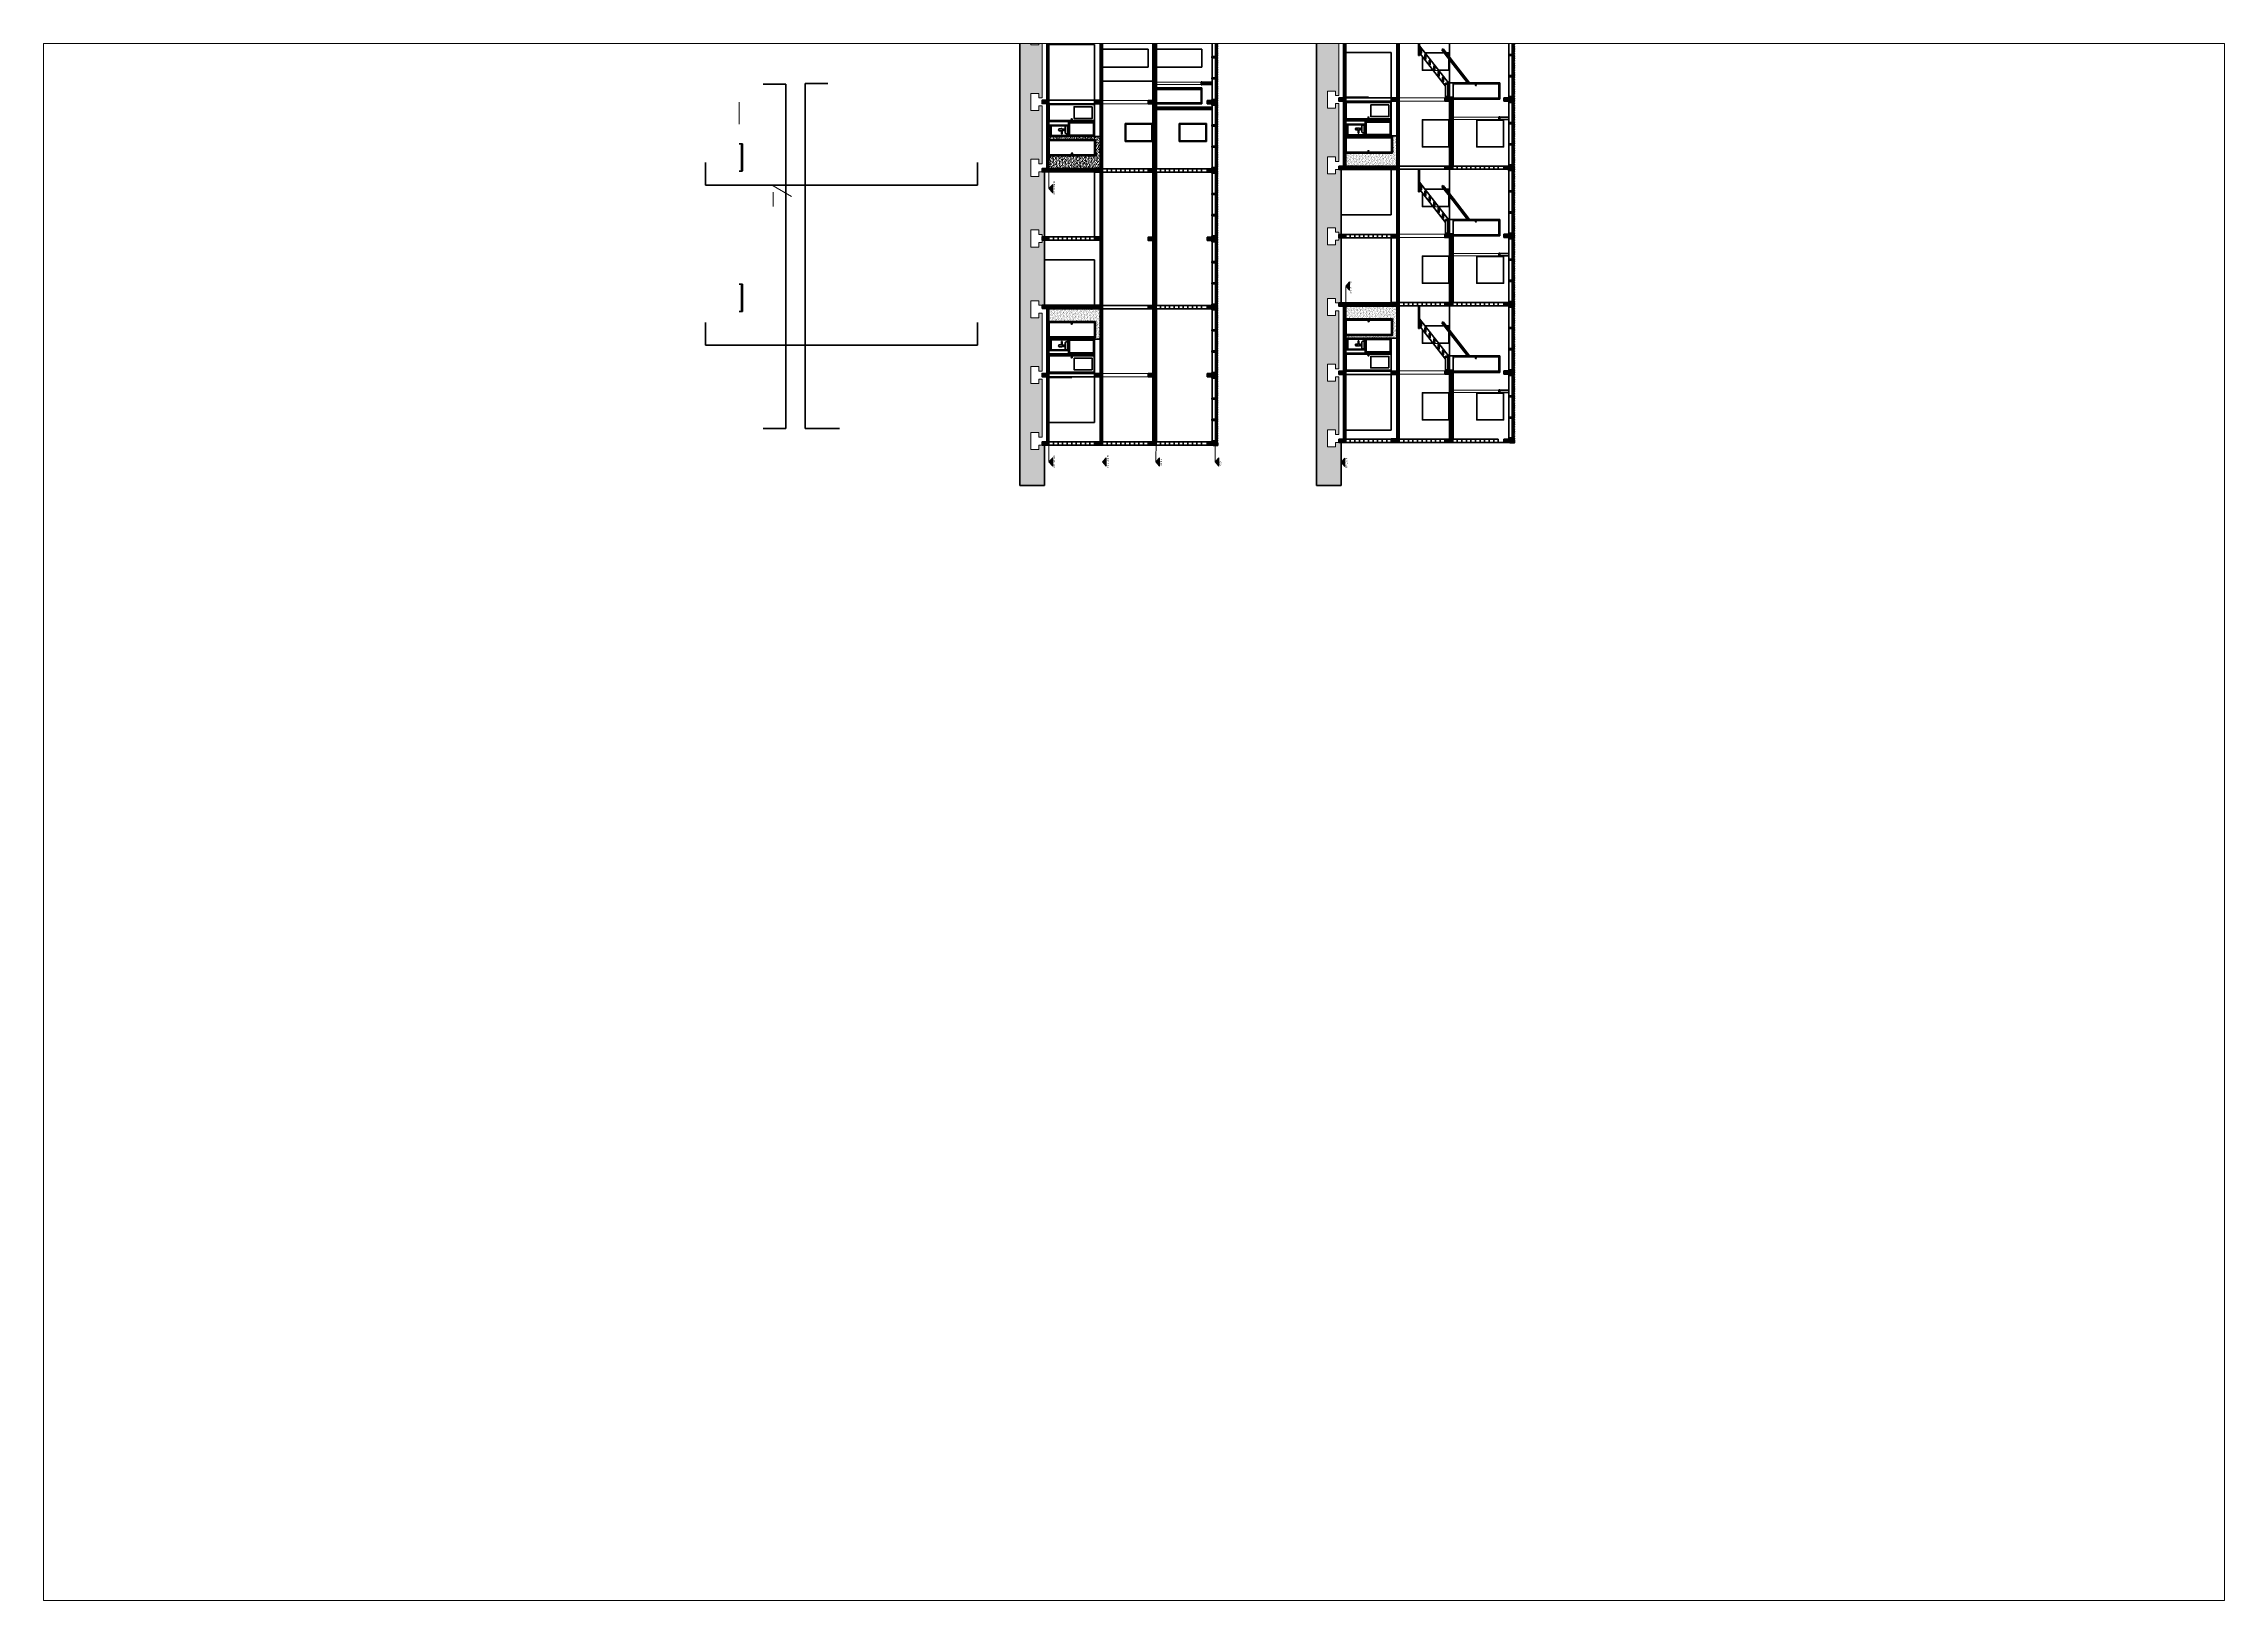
# Paper-space layout 'Layout1' of a CAD drawing. Header units: inches. Extents: x 1.09 to 9.79, y 0.78 to 6.99.
# The model-space entities are those that its viewports show. They can reach past a viewport. Long polylines and large blocks are cut down to what shows.
import ezdxf

# ---------------------------------------------------------------- set-up
doc = ezdxf.new("R2010")
doc.units = ezdxf.units.IN
doc.header["$MEASUREMENT"] = 0
for name, color, linetype, lineweight in [('A-ANNO-SYMB', 3, 'Continuous', 18), ('A-ANNO-TEXT', 3, 'Continuous', 18), ('A-ELEV-MBE1', 7, 'Continuous', 35), ('A-ELEV-PATT', 8, 'Continuous', 18), ('A-FLOR-LEVL', 7, 'Continuous', 35), ('A-FLOR-PATT', 8, 'Continuous', 18), ('A-GLAZ-FULL', 4, 'Continuous', 25), ('A-SECT-MCUT', 7, 'Continuous', 35), ('A-SECT-PATT', 8, 'Continuous', 18), ('A-WALL-FULL', 7, 'Continuous', 35)]:
    doc.layers.add(name, color=color, linetype=linetype, lineweight=lineweight)
doc.styles.add('E-ARIAL', font='Arial.ttf')
pattern_1 = [(315, (-883.254, 4438.842), (1.767767, 1.767767), [])]
pattern_2 = [(270, (-1164.8266, 9146.234), (6.25, -3.125), [0, -6.25])]
pattern_3 = [(315, (-2186.7762, 1418.5454), (1.767767, 1.767767), [])]
pattern_4 = [(270, (-2468.349, 6125.9374), (6.25, -3.125), [0, -6.25])]
pattern_5 = [(315, (-3212.5566, 4430.4461), (1.767767, 1.767767), [])]

msp = doc.modelspace()

# ---------------------------------------------------------------- hatches: boundary and pattern name
at = {"layer": 'A-FLOR-PATT'}
for points in [[(-3406.1, 3758.5), (-3405.8, 3758.5), (-3405.8, 3760.2), (-3408.5, 3760.2), (-3408.5, 3758.5), (-3408.2, 3758.5), (-3408.2, 3759.9), (-3406.1, 3759.9)], [(-3406.1, 3641.8), (-3405.8, 3641.8), (-3405.8, 3640.2), (-3408.5, 3640.2), (-3408.5, 3641.8), (-3408.2, 3641.8), (-3408.2, 3640.4), (-3406.1, 3640.4)], [(-3406.1, 3141.3), (-3405.8, 3141.3), (-3405.8, 3143), (-3408.5, 3143), (-3408.5, 3141.3), (-3408.2, 3141.3), (-3408.2, 3142.7), (-3406.1, 3142.7)], [(-3406.1, 3024.6), (-3405.8, 3024.6), (-3405.8, 3023), (-3408.5, 3023), (-3408.5, 3024.6), (-3408.2, 3024.6), (-3408.2, 3023.2), (-3406.1, 3023.2)]]:
    msp.add_hatch(color=256, dxfattribs=at).paths.add_polyline_path(points)
at = {"layer": 'A-SECT-MCUT'}
h = msp.add_hatch(dxfattribs=at)
h.set_pattern_fill('ANSI31', color=256, scale=20, angle=90)
h.paths.add_polyline_path([(-1586.9, 4236), (-1588.9, 4236), (-1602.8, 4236), (-1602.8, 3950), (-1588.8, 3950), (-1588.8, 3936), (-1602.8, 3936), (-1602.8, 3650), (-1588.8, 3650), (-1586.9, 3650)])
h = msp.add_hatch(dxfattribs=at)
h.set_pattern_fill('ANSI31', color=256, scale=20, angle=90)
h.paths.add_polyline_path([(-1342.6, 4031), (-1386.9, 4031), (-1386.9, 4021), (-1342.6, 4021)])
h = msp.add_hatch(dxfattribs=at)
h.set_pattern_fill('ANSI31', color=256, scale=20, angle=270)
h.set_pattern_definition(pattern_5)
h.paths.add_polyline_path([(-299.3, 3662.5), (-283.3, 3662.5), (-283.3, 3964.5), (-299.3, 3964.5), (-299.3, 3961.8), (-285.3, 3961.8), (-285.3, 3947.8), (-299.3, 3947.8)])
h = msp.add_hatch(dxfattribs=at)
h.set_pattern_fill('ANSI31', color=256, scale=20, angle=90)
h.set_pattern_definition([(135, (0, -14.2), (-1.767767, -1.767767), [])])
h.paths.add_polyline_path([(-1342.6, 3916.2), (-1343, 3916.2), (-1343, 3921), (-1586.9, 3921), (-1586.9, 3911), (-1342.6, 3911)])
h = msp.add_hatch(dxfattribs=at)
h.set_pattern_fill('ANSI31', color=256, scale=20, angle=90)
h.paths.add_polyline_path([(-1586.9, 3636), (-1588.8, 3636), (-1602.8, 3636), (-1602.8, 3349.7), (-1588.8, 3349.7), (-1588.8, 3335.7), (-1602.8, 3335.7), (-1602.8, 3049.7), (-1588.8, 3049.7), (-1588.8, 3049.7), (-1586.9, 3049.7)])
h = msp.add_hatch(dxfattribs=at)
h.set_pattern_fill('ANSI31', color=256, scale=20, angle=270)
h.set_pattern_definition(pattern_5)
h.paths.add_polyline_path([(-299.3, 3062.3), (-285.3, 3062.3), (-283.3, 3062.3), (-283.3, 3365.2), (-299.3, 3365.2), (-299.3, 3362.5), (-285.3, 3362.5), (-285.3, 3348.5), (-299.3, 3348.5)])
h = msp.add_hatch(dxfattribs=at)
h.set_pattern_fill('ANSI31', color=256, scale=20, angle=90)
h.paths.add_polyline_path([(-1586.9, 3035.7), (-1602.8, 3035.7), (-1602.8, 2750.5), (-1588.8, 2750.5), (-1588.8, 2736.5), (-1602.8, 2736.5), (-1602.8, 2450.5), (-1588.8, 2450.5), (-1586.9, 2450.5)])
h = msp.add_hatch(dxfattribs=at)
h.set_pattern_fill('ANSI31', color=256, scale=20, angle=270)
h.set_pattern_definition(pattern_5)
h.paths.add_polyline_path([(-299.3, 2462.3), (-285.3, 2462.3), (-285.3, 2462.3), (-283.3, 2462.3), (-283.3, 2765), (-299.3, 2765), (-299.3, 2762.3), (-285.3, 2762.3), (-285.3, 2748.3), (-299.3, 2748.3)])
at = {"layer": 'A-SECT-PATT'}
h = msp.add_hatch(dxfattribs=at)
h.set_pattern_fill('DOTS', color=256, scale=100, angle=270, style=0)
h.set_pattern_definition(pattern_4)
h.paths.add_polyline_path([(-2078.9, 4438.8), (-2078.9, 4250), (-2088.9, 4250), (-2103.9, 4250), (-2103.9, 4269.9), (-2138.9, 4269.9), (-2138.9, 4194.9), (-2103.9, 4194.9), (-2103.9, 4214.8), (-2088.9, 4214.8), (-2088.9, 3961.6), (-2103.9, 3961.6), (-2103.9, 3981.5), (-2138.9, 3981.5), (-2138.9, 3906.5), (-2103.9, 3906.5), (-2103.9, 3926.4), (-2088.9, 3926.4), (-2088.9, 3672.1), (-2103.9, 3672.1), (-2103.9, 3692.1), (-2138.9, 3692.1), (-2138.9, 3617.1), (-2103.9, 3617.1), (-2103.9, 3637), (-2088.9, 3637), (-2078.9, 3637), (-2078.9, 3351.1), (-2088.9, 3351.1), (-2088.9, 3361.7), (-2103.9, 3361.7), (-2103.9, 3381.6), (-2138.9, 3381.6), (-2138.9, 3306.6), (-2186.8, 3306.6), (-2186.8, 4438.8)])
h = msp.add_hatch(dxfattribs=at)
h.set_pattern_fill('DOTS', color=256, scale=100, angle=270, style=0)
h.set_pattern_definition(pattern_2)
h.paths.add_polyline_path([(-800.3, 3702.6), (-800.3, 3682.7), (-785.3, 3682.7), (-785.3, 3936.7), (-800.3, 3936.7), (-800.3, 3916.8), (-835.3, 3916.8), (-835.3, 3991.8), (-800.3, 3991.8), (-800.3, 3971.8), (-785.3, 3971.8), (-785.3, 4226.5), (-800.3, 4226.5), (-800.3, 4206.5), (-835.3, 4206.5), (-835.3, 4281.5), (-800.3, 4281.5), (-800.3, 4261.6), (-785.3, 4261.6), (-785.3, 4261.8), (-775.3, 4261.8), (-775.3, 4438.8), (-883.3, 4438.8), (-883.3, 3391.7), (-835.3, 3391.7), (-800.3, 3391.7), (-800.3, 3371.7), (-785.3, 3371.7), (-785.3, 3361.2), (-775.3, 3361.2), (-775.3, 3647.5), (-785.3, 3647.5), (-800.3, 3647.5), (-800.3, 3627.6), (-835.3, 3627.6), (-835.3, 3702.6)])
h = msp.add_hatch(dxfattribs=at)
h.set_pattern_fill('ANSI31', color=256, scale=20, angle=270, style=0)
h.set_pattern_definition(pattern_3)
h.paths.add_polyline_path([(-2058.9, 4250), (-2058.9, 4236), (-2058.9, 3951.5), (-2058.9, 3936.5), (-2058.9, 3676), (-2058.9, 3676), (-2058.9, 3662.1), (-2058.9, 3662.1), (-2058.9, 3650.5), (-2058.9, 3637), (-2088.9, 3637), (-2088.9, 3651.5), (-2068.9, 3651.5), (-2068.9, 3936.5), (-2088.9, 3936.5), (-2088.9, 3951.5), (-2068.9, 3951.5), (-2068.9, 4236), (-2088.9, 4236), (-2088.9, 4250)])
h = msp.add_hatch(dxfattribs=at)
h.set_pattern_fill('ANSI31', color=256, scale=20, angle=270, style=0)
h.set_pattern_definition(pattern_3)
h.paths.add_polyline_path([(-1823.9, 4250), (-1823.9, 4235), (-1823.9, 3651), (-1833.9, 3651), (-1833.9, 3936.4), (-1858.8, 3936.4), (-1858.8, 3951.4), (-1833.9, 3951.4), (-1833.9, 4235), (-1858.9, 4235), (-1858.9, 4250)])
h = msp.add_hatch(dxfattribs=at)
h.set_pattern_fill('ANSI31', color=256, scale=20, angle=270, style=0)
h.set_pattern_definition(pattern_3)
h.paths.add_polyline_path([(-1588.9, 4250), (-1588.9, 4243), (-1623.9, 4243), (-1623.9, 4250)])
h.paths.add_polyline_path([(-1588.9, 4243), (-1588.9, 4236), (-1623.9, 4236), (-1623.9, 4243)])
h = msp.add_hatch(dxfattribs=at)
h.set_pattern_fill('ANSI31', color=256, scale=20, angle=270, style=0)
h.set_pattern_definition([(315, (-2186.7762, 696.7902), (1.767767, 1.767767), [])])
h.paths.add_polyline_path([(-1329, 4236), (-1329, 4250), (-1364, 4250), (-1364, 4236)])
h = msp.add_hatch(dxfattribs=at)
h.set_pattern_fill('ANSI31', color=256, scale=5, angle=270)
h.set_pattern_definition([(315, (-3574.956, 3798.54245), (0.44194174, 0.44194174), [])])
h.paths.add_polyline_path([(-1322.1, 4250), (-1320.6, 4250), (-1320.6, 3949.9), (-1320.6, 2436.5), (-1322.1, 2436.5)])
h = msp.add_hatch(dxfattribs=at)
h.set_pattern_fill('ANSI31', color=256, scale=20, angle=270, style=0)
h.set_pattern_definition(pattern_1)
h.paths.add_polyline_path([(-755.3, 3647.5), (-755.3, 3661.5), (-755.3, 3946.8), (-755.3, 3961.7), (-755.3, 4247.8), (-755.3, 4261.8), (-785.3, 4261.8), (-785.3, 4247.8), (-765.3, 4247.8), (-765.3, 3961.7), (-785.3, 3961.7), (-785.3, 3946.8), (-765.3, 3946.8), (-765.3, 3661.5), (-785.3, 3661.5), (-785.3, 3647.5)])
h = msp.add_hatch(dxfattribs=at)
h.set_pattern_fill('ANSI31', color=256, scale=20, angle=270, style=0)
h.set_pattern_definition(pattern_1)
h.paths.add_polyline_path([(-530.3, 4247.8), (-530.3, 3961.8), (-555.3, 3961.8), (-555.3, 3946.8), (-530.3, 3946.8), (-530.3, 3662.5), (-555.3, 3662.5), (-555.3, 3647.5), (-520.3, 3647.5), (-520.3, 3662.5), (-520.3, 4128.1), (-520.3, 4261.8), (-555.3, 4261.8), (-555.3, 4247.8)])
h = msp.add_hatch(dxfattribs=at)
h.set_pattern_fill('ANSI31', color=256, scale=20, angle=270, style=0)
h.set_pattern_definition(pattern_1)
h.paths.add_polyline_path([(-285.3, 4247.8), (-285.3, 4261.8), (-320.3, 4261.8), (-320.3, 4247.8)])
h = msp.add_hatch(dxfattribs=at)
h.set_pattern_fill('ANSI31', color=256, scale=20, angle=270, style=0)
h.set_pattern_definition(pattern_1)
h.paths.add_polyline_path([(-25.4, 4247.8), (-25.4, 4261.8), (-60.4, 4261.8), (-60.4, 4247.8)])
h = msp.add_hatch(dxfattribs=at)
h.set_pattern_fill('ANSI31', color=256, scale=5, angle=270)
h.set_pattern_definition([(315, (-2271.4337, 6818.8391), (0.44194174, 0.44194174), [])])
h.paths.add_polyline_path([(-18.6, 2448.3), (-17.1, 2448.3), (-17.1, 2748.3), (-17.1, 4261.8), (-18.6, 4261.8)])
h = msp.add_hatch(dxfattribs=at)
h.set_pattern_fill('ANSI31', color=256, scale=20, angle=270, style=0)
h.set_pattern_definition(pattern_3)
h.paths.add_polyline_path([(-1588.8, 3650), (-1588.9, 3636), (-1623.8, 3636), (-1623.8, 3650)])
h.paths.add_polyline_path([(-1329, 3650), (-1329, 3636), (-1364, 3636), (-1364, 3650)])
h.paths.add_polyline_path([(-1329, 3949.9), (-1329, 3935.9), (-1364, 3935.9), (-1364, 3949.9)])
h.paths.add_polyline_path([(-1588.8, 3950), (-1588.8, 3936), (-1623.8, 3936), (-1623.8, 3950)])
h = msp.add_hatch(dxfattribs=at)
h.set_pattern_fill('ANSI31', color=256, scale=20, angle=270, style=0)
h.set_pattern_definition([(315, (-2186.7762, 219.0454), (1.767767, 1.767767), [])])
h.paths.add_polyline_path([(-1588.8, 3950), (-1588.8, 3936), (-1623.8, 3936), (-1623.8, 3950)])
h = msp.add_hatch(dxfattribs=at)
h.set_pattern_fill('ANSI31', color=256, scale=20, angle=270, style=0)
h.set_pattern_definition(pattern_1)
h.paths.add_polyline_path([(-285.3, 3947.8), (-285.3, 3961.8), (-320.3, 3961.8), (-320.3, 3947.8)])
h = msp.add_hatch(dxfattribs=at)
h.set_pattern_fill('STEEL', color=256, scale=2, angle=360, style=0)
h.set_pattern_definition([(135, (-3756.1282, -2531.59576), (0.176776695, 0.176776695), []), (135, (-3756.1282, -2531.47076), (0.176776695, 0.176776695), [])])
h.paths.add_polyline_path([(-317.8, 3966.8), (-317.3, 3966.8), (-317.3, 3962.3), (-312.8, 3962.3), (-312.8, 3961.8), (-317.8, 3961.8)])
h = msp.add_hatch(dxfattribs=at)
h.set_pattern_fill('ANSI31', color=256, scale=20, angle=270, style=0)
h.set_pattern_definition(pattern_1)
h.paths.add_polyline_path([(-25.4, 3947.8), (-25.4, 3961.8), (-60.4, 3961.8), (-60.4, 3947.8)])
h = msp.add_hatch(dxfattribs=at)
h.set_pattern_fill('ANSI31', color=256, scale=20, angle=270, style=0)
h.set_pattern_definition([(315, (-883.254, 4138.8764), (1.767767, 1.767767), [])])
h.paths.add_polyline_path([(-25.4, 3947.8), (-25.4, 3961.8), (-60.4, 3961.8), (-60.4, 3947.8)])
h = msp.add_hatch(dxfattribs=at)
h.set_pattern_fill('AR-SAND', color=256, scale=5, angle=270, style=0)
h.set_pattern_definition([(307.5, (-3126.34, 3285.825), (9.63412, 0.314967), [0, -7.6, 0, -8.5, 0, -8.125]), (277.5, (-3126.34, 3285.825), (14.11073, -8.84888), [0, -4.1, 0, -6.85, 0, -2.625]), (237.5, (-3126.34, 3291.975), (0.028295, -15.57071), [0, -2.5, 0, -9, 0, -11.75]), (227.5, (-3126.34, 3291.975), (4.38838, -15.03063), [0, -1.25, 0, -5.9, 0, -6.75])])
h.paths.add_polyline_path([(-1854, 3707.7), (-1854, 3779.7), (-2058.5, 3779.7), (-2058.5, 3775.2), (-2057.5, 3775.2), (-2057.5, 3712.2), (-2058.5, 3712.2), (-2058.5, 3707.7), (-2058.9, 3707.7), (-2058.9, 3792.2), (-2058.5, 3792.2), (-1833.9, 3792.2), (-1833.9, 3651), (-1858.9, 3651), (-1878.9, 3651), (-1898.9, 3651), (-1918.9, 3651), (-1938.9, 3651), (-1958.9, 3651), (-1978.9, 3651), (-1998.9, 3651), (-2018.9, 3651), (-2038.9, 3651), (-2058.9, 3651), (-2058.9, 3651.5), (-2058.9, 3707.7), (-2058.5, 3707.7)])
h = msp.add_hatch(dxfattribs=at)
h.set_pattern_fill('AR-SAND', color=256, scale=5, angle=270, style=0)
h.set_pattern_definition([(307.5, (-883.254, 4438.842), (9.63412, 0.31497), [0, -7.6, 0, -8.5, 0, -8.125]), (277.5, (-883.254, 4438.842), (14.11073, -8.84888), [0, -4.1, 0, -6.85, 0, -2.625]), (237.5, (-883.254, 4444.992), (0.028295, -15.57071), [0, -2.5, 0, -9, 0, -11.75]), (227.5, (-883.254, 4444.992), (4.38838, -15.03063), [0, -1.25, 0, -5.9, 0, -6.75])])
h.paths.add_polyline_path([(-575.3, 3662.5), (-555.3, 3662.5), (-530.3, 3662.5), (-530.3, 3795.8), (-755.3, 3795.8), (-755.3, 3790.3), (-755, 3790.3), (-550.5, 3790.3), (-550.5, 3718.3), (-755, 3718.3), (-755.3, 3718.3), (-755.3, 3662.5), (-735.3, 3662.5), (-715.3, 3662.5), (-695.3, 3662.5), (-675.3, 3662.5), (-655.3, 3662.5), (-635.3, 3662.5), (-615.3, 3662.5)])
h = msp.add_hatch(dxfattribs=at)
h.set_pattern_fill('ANSI31', color=256, scale=20, angle=270, style=0)
h.set_pattern_definition(pattern_3)
h.paths.add_polyline_path([(-1823.9, 3651), (-1823.9, 3636), (-1823.9, 3050.7), (-1833.9, 3050.7), (-1833.9, 3336.1), (-1858.9, 3336.1), (-1858.9, 3351.1), (-1833.9, 3351.1), (-1833.9, 3636), (-1858.9, 3636), (-1858.9, 3651)])
h = msp.add_hatch(dxfattribs=at)
h.set_pattern_fill('ANSI31', color=256, scale=20, angle=270, style=0)
h.set_pattern_definition(pattern_1)
h.paths.add_polyline_path([(-520.3, 3047.3), (-520.3, 3062.3), (-520.3, 3647.5), (-530.3, 3647.5), (-530.3, 3362.2), (-555.3, 3362.2), (-555.3, 3347.2), (-530.3, 3347.2), (-530.3, 3062.3), (-555.3, 3062.3), (-555.3, 3047.3)])
h = msp.add_hatch(dxfattribs=at)
h.set_pattern_fill('ANSI31', color=256, scale=20, angle=270, style=0)
h.set_pattern_definition(pattern_1)
h.paths.add_polyline_path([(-25.4, 3648.5), (-25.4, 3662.5), (-60.4, 3662.5), (-60.4, 3648.5)])
h.paths.add_polyline_path([(-285.3, 3648.5), (-285.3, 3662.5), (-320.3, 3662.5), (-320.3, 3648.5)])
h.paths.add_polyline_path([(-285.3, 3348.5), (-285.3, 3362.5), (-320.3, 3362.5), (-320.3, 3348.5)])
h.paths.add_polyline_path([(-25.4, 3348.6), (-25.4, 3362.6), (-60.4, 3362.6), (-60.4, 3348.6)])
h = msp.add_hatch(dxfattribs=at)
h.set_pattern_fill('ANSI31', color=256, scale=0.5, angle=495, style=0)
h.set_pattern_definition([(180, (-15225.3848, -20333.7023), (-4e-15, -1.5875), [])])
h.paths.add_polyline_path([(-2042.7, 3544.9), (-2058.9, 3563.3), (-2042.7, 3581.7)])
h = msp.add_hatch(dxfattribs=at)
h.set_pattern_fill('DOTS', color=256, scale=100, angle=270, style=0)
h.set_pattern_definition(pattern_2)
h.paths.add_polyline_path([(-775.3, 2259.4), (-775.3, 2448.3), (-785.3, 2448.3), (-800.3, 2448.3), (-800.3, 2428.4), (-835.3, 2428.4), (-835.3, 2503.4), (-800.3, 2503.4), (-800.3, 2483.4), (-785.3, 2483.4), (-785.3, 2736.7), (-800.3, 2736.7), (-800.3, 2716.8), (-835.3, 2716.8), (-835.3, 2791.8), (-800.3, 2791.8), (-800.3, 2771.9), (-785.3, 2771.9), (-785.3, 3026.1), (-800.3, 3026.1), (-800.3, 3006.2), (-835.3, 3006.2), (-835.3, 3081.2), (-800.3, 3081.2), (-800.3, 3061.3), (-785.3, 3061.3), (-775.3, 3061.3), (-775.3, 3347.2), (-785.3, 3347.2), (-785.3, 3336.6), (-800.3, 3336.6), (-800.3, 3316.7), (-835.3, 3316.7), (-835.3, 3391.7), (-883.3, 3391.7), (-883.3, 2259.4)])
h = msp.add_hatch(dxfattribs=at)
h.set_pattern_fill('ANSI31', color=256, scale=20, angle=270, style=0)
h.set_pattern_definition(pattern_1)
h.paths.add_polyline_path([(-755.3, 3347.2), (-755.3, 3361.2), (-785.3, 3361.2), (-785.3, 3347.2)])
h = msp.add_hatch(dxfattribs=at)
h.set_pattern_fill('ANSI31', color=256, scale=20, angle=270, style=0)
h.set_pattern_definition([(315, (-883.254, 3839.5915), (1.767767, 1.767767), [])])
h.paths.add_polyline_path([(-285.3, 3348.5), (-285.3, 3362.5), (-320.3, 3362.5), (-320.3, 3348.5)])
h = msp.add_hatch(dxfattribs=at)
h.set_pattern_fill('STEEL', color=256, scale=2, angle=360, style=0)
h.set_pattern_definition([(135, (-3756.12821, -3130.84635), (0.176776695, 0.176776695), []), (135, (-3756.12821, -3130.72135), (0.176776695, 0.176776695), [])])
h.paths.add_polyline_path([(-317.8, 3367.5), (-317.3, 3367.5), (-317.3, 3363), (-312.8, 3363), (-312.8, 3362.5), (-317.8, 3362.5)])
h = msp.add_hatch(dxfattribs=at)
h.set_pattern_fill('DOTS', color=256, scale=100, angle=270, style=0)
h.set_pattern_definition(pattern_4)
h.paths.add_polyline_path([(-2103.9, 2995.6), (-2103.9, 3015.6), (-2088.9, 3015.6), (-2088.9, 2761.6), (-2103.9, 2761.6), (-2103.9, 2781.5), (-2138.9, 2781.5), (-2138.9, 2706.5), (-2103.9, 2706.5), (-2103.9, 2726.4), (-2088.9, 2726.4), (-2088.9, 2471.8), (-2103.9, 2471.8), (-2103.9, 2491.7), (-2138.9, 2491.7), (-2138.9, 2416.7), (-2103.9, 2416.7), (-2103.9, 2436.6), (-2088.9, 2436.6), (-2088.9, 2436.5), (-2078.9, 2436.5), (-2078.9, 2259.4), (-2186.8, 2259.4), (-2186.8, 3306.6), (-2138.9, 3306.6), (-2103.9, 3306.6), (-2103.9, 3326.5), (-2088.9, 3326.5), (-2088.9, 3337.1), (-2078.9, 3337.1), (-2078.9, 3050.7), (-2088.9, 3050.7), (-2103.9, 3050.7), (-2103.9, 3070.6), (-2138.9, 3070.6), (-2138.9, 2995.6)])
h = msp.add_hatch(dxfattribs=at)
h.set_pattern_fill('ANSI31', color=256, scale=20, angle=270, style=0)
h.set_pattern_definition(pattern_3)
h.paths.add_polyline_path([(-2058.9, 3351.1), (-2058.9, 3337.1), (-2088.9, 3337.1), (-2088.9, 3351.1)])
h = msp.add_hatch(dxfattribs=at)
h.set_pattern_fill('ANSI31', color=256, scale=20, angle=270, style=0)
h.set_pattern_definition(pattern_3)
h.paths.add_polyline_path([(-1329, 3049.7), (-1329, 3035.7), (-1364, 3035.7), (-1364, 3049.7)])
h.paths.add_polyline_path([(-1588.8, 3049.7), (-1588.8, 3035.7), (-1623.8, 3035.7), (-1623.8, 3049.7)])
h.paths.add_polyline_path([(-1588.8, 3349.7), (-1588.8, 3335.7), (-1623.8, 3335.7), (-1623.8, 3349.7)])
h.paths.add_polyline_path([(-1329, 3349.7), (-1329, 3335.7), (-1364, 3335.7), (-1364, 3349.7)])
h = msp.add_hatch(dxfattribs=at)
h.set_pattern_fill('ANSI31', color=256, scale=20, angle=270, style=0)
h.set_pattern_definition([(315, (-2186.7762, 819.2948), (1.767767, 1.767767), [])])
h.paths.add_polyline_path([(-1588.8, 3349.7), (-1588.8, 3335.7), (-1623.8, 3335.7), (-1623.8, 3349.7)])
h = msp.add_hatch(dxfattribs=at)
h.set_pattern_fill('ANSI31', color=256, scale=0.5, angle=495, style=0)
h.set_pattern_definition([(180, (-13921.8625, -17313.4056), (-4e-15, -1.5875), [])])
h.paths.add_polyline_path([(-739.1, 3153.3), (-755.4, 3134.9), (-739.1, 3116.5)])
h = msp.add_hatch(dxfattribs=at)
h.set_pattern_fill('ANSI31', color=256, scale=20, angle=270, style=0)
h.set_pattern_definition(pattern_3)
h.paths.add_polyline_path([(-2058.9, 3050.7), (-2058.9, 3036.7), (-2058.9, 2751.5), (-2058.9, 2736.6), (-2058.9, 2450.5), (-2058.9, 2436.5), (-2088.9, 2436.5), (-2088.9, 2450.5), (-2068.9, 2450.5), (-2068.9, 2736.6), (-2088.9, 2736.6), (-2088.9, 2751.5), (-2068.9, 2751.5), (-2068.9, 3036.7), (-2088.9, 3036.7), (-2088.9, 3050.7)])
h = msp.add_hatch(dxfattribs=at)
h.set_pattern_fill('AR-SAND', color=256, scale=5, angle=270, style=0)
h.set_pattern_definition([(307.5, (-2186.776, 1418.545), (9.63412, 0.314967), [0, -7.6, 0, -8.5, 0, -8.125]), (277.5, (-2186.776, 1418.545), (14.11073, -8.84888), [0, -4.1, 0, -6.85, 0, -2.625]), (237.5, (-2186.776, 1424.695), (0.028295, -15.57071), [0, -2.5, 0, -9, 0, -11.75]), (227.5, (-2186.776, 1424.695), (4.38838, -15.03063), [0, -1.25, 0, -5.9, 0, -6.75])])
h.paths.add_polyline_path([(-1878.9, 3035.7), (-1858.9, 3035.7), (-1833.9, 3035.7), (-1833.9, 2902.5), (-2058.9, 2902.5), (-2058.9, 2908), (-2058.5, 2908), (-1854, 2908), (-1854, 2980), (-2058.5, 2980), (-2058.9, 2980), (-2058.9, 3035.7), (-2038.9, 3035.7), (-2018.9, 3035.7), (-1998.9, 3035.7), (-1978.9, 3035.7), (-1958.9, 3035.7), (-1938.9, 3035.7), (-1918.9, 3035.7)])
h = msp.add_hatch(dxfattribs=at)
h.set_pattern_fill('ANSI31', color=256, scale=20, angle=270, style=0)
h.set_pattern_definition(pattern_3)
h.paths.add_polyline_path([(-1833.9, 2450.5), (-1833.9, 2736.5), (-1858.9, 2736.5), (-1858.9, 2751.5), (-1833.9, 2751.5), (-1833.9, 3035.7), (-1858.9, 3035.7), (-1858.9, 3050.7), (-1823.9, 3050.7), (-1823.9, 3035.7), (-1823.9, 2570.2), (-1823.9, 2436.5), (-1858.9, 2436.5), (-1858.9, 2450.5)])
h = msp.add_hatch(dxfattribs=at)
h.set_pattern_fill('ANSI31', color=256, scale=20, angle=270, style=0)
h.set_pattern_definition(pattern_1)
h.paths.add_polyline_path([(-755.3, 2448.3), (-755.3, 2462.3), (-755.3, 2746.8), (-755.3, 2761.8), (-755.3, 3022.2), (-755.3, 3022.2), (-755.3, 3036.1), (-755.3, 3036.1), (-755.3, 3047.8), (-755.3, 3061.3), (-785.3, 3061.3), (-785.3, 3046.8), (-765.3, 3046.8), (-765.3, 2761.8), (-785.3, 2761.8), (-785.3, 2746.8), (-765.3, 2746.8), (-765.3, 2462.3), (-785.3, 2462.3), (-785.3, 2448.3)])
h = msp.add_hatch(dxfattribs=at)
h.set_pattern_fill('AR-SAND', color=256, scale=5, angle=270, style=0)
h.set_pattern_definition([(307.5, (-1822.818, 6306.1216), (9.634119, 0.314967), [0, -7.6, 0, -8.5, 0, -8.125]), (277.5, (-1822.818, 6306.122), (14.11073, -8.848884), [0, -4.1, 0, -6.85, 0, -2.625]), (237.5, (-1822.818, 6312.2716), (0.028295, -15.57071), [0, -2.5, 0, -9, 0, -11.75]), (227.5, (-1822.818, 6312.272), (4.38838, -15.030633), [0, -1.25, 0, -5.9, 0, -6.75])])
h.paths.add_polyline_path([(-550.5, 2990.5), (-550.5, 2918.5), (-755, 2918.5), (-755, 2923), (-754, 2923), (-754, 2986), (-755, 2986), (-755, 2990.5), (-755.3, 2990.5), (-755.3, 2906.1), (-755, 2906.1), (-530.3, 2906.1), (-530.3, 3047.3), (-555.3, 3047.3), (-575.3, 3047.3), (-595.3, 3047.3), (-615.3, 3047.3), (-635.3, 3047.3), (-655.3, 3047.3), (-675.3, 3047.3), (-695.3, 3047.3), (-715.3, 3047.3), (-735.3, 3047.3), (-755.3, 3047.3), (-755.3, 3046.8), (-755.3, 2990.5), (-755, 2990.5)])
h = msp.add_hatch(dxfattribs=at)
h.set_pattern_fill('ANSI31', color=256, scale=20, angle=270, style=0)
h.set_pattern_definition(pattern_1)
h.paths.add_polyline_path([(-520.3, 2448.3), (-520.3, 2463.3), (-520.3, 3047.3), (-530.3, 3047.3), (-530.3, 2761.8), (-555.3, 2761.8), (-555.3, 2746.8), (-530.3, 2746.8), (-530.3, 2463.3), (-555.3, 2463.3), (-555.3, 2448.3)])
h = msp.add_hatch(dxfattribs=at)
h.set_pattern_fill('ANSI31', color=256, scale=20, angle=270, style=0)
h.set_pattern_definition(pattern_1)
h.paths.add_polyline_path([(-285.3, 3048.3), (-285.3, 3062.3), (-320.3, 3062.3), (-320.3, 3048.3)])
h.paths.add_polyline_path([(-25.4, 3048.3), (-25.4, 3062.3), (-60.4, 3062.3), (-60.4, 3048.3)])
h.paths.add_polyline_path([(-25.4, 2748.3), (-25.4, 2762.3), (-60.4, 2762.3), (-60.4, 2748.3)])
h.paths.add_polyline_path([(-285.3, 2748.3), (-285.3, 2762.3), (-320.3, 2762.3), (-320.3, 2748.3)])
h = msp.add_hatch(dxfattribs=at)
h.set_pattern_fill('ANSI31', color=256, scale=20, angle=270, style=0)
h.set_pattern_definition(pattern_3)
h.paths.add_polyline_path([(-1588.8, 2750.5), (-1588.8, 2736.5), (-1623.8, 2736.5), (-1623.8, 2750.5)])
h = msp.add_hatch(dxfattribs=at)
h.set_pattern_fill('ANSI31', color=256, scale=20, angle=270, style=0)
h.set_pattern_definition(pattern_3)
h.paths.add_polyline_path([(-1329, 2750.4), (-1329, 2736.4), (-1364, 2736.4), (-1364, 2750.4)])
h = msp.add_hatch(dxfattribs=at)
h.set_pattern_fill('ANSI31', color=256, scale=20, angle=270, style=0)
h.set_pattern_definition([(315, (-2186.7762, 1118.5798), (1.767767, 1.767767), [])])
h.paths.add_polyline_path([(-1329, 2750.4), (-1329, 2736.4), (-1364, 2736.4), (-1364, 2750.4)])
h = msp.add_hatch(dxfattribs=at)
h.set_pattern_fill('ANSI31', color=256, scale=20, angle=270, style=0)
h.set_pattern_definition([(315, (-883.254, 3239.342), (1.767767, 1.767767), [])])
h.paths.add_polyline_path([(-285.3, 2748.3), (-285.3, 2762.3), (-320.3, 2762.3), (-320.3, 2748.3)])
h = msp.add_hatch(dxfattribs=at)
h.set_pattern_fill('STEEL', color=256, scale=2, angle=360, style=0)
h.set_pattern_definition([(135, (-3756.12821, -3731.09576), (0.176776695, 0.176776695), []), (135, (-3756.12821, -3730.97076), (0.176776695, 0.176776695), [])])
h.paths.add_polyline_path([(-317.8, 2767.3), (-317.3, 2767.3), (-317.3, 2762.8), (-312.8, 2762.8), (-312.8, 2762.3), (-317.8, 2762.3)])
h = msp.add_hatch(dxfattribs=at)
h.set_pattern_fill('ANSI31', color=256, scale=20, angle=270, style=0)
h.set_pattern_definition(pattern_3)
h.paths.add_polyline_path([(-1588.8, 2450.5), (-1588.8, 2436.5), (-1623.8, 2436.5), (-1623.8, 2450.5)])
h = msp.add_hatch(dxfattribs=at)
h.set_pattern_fill('ANSI31', color=256, scale=20, angle=270, style=0)
h.set_pattern_definition(pattern_3)
h.paths.add_polyline_path([(-1329, 2450.5), (-1329, 2436.5), (-1364, 2436.5), (-1364, 2450.5)])
h = msp.add_hatch(dxfattribs=at)
h.set_pattern_fill('ANSI31', color=256, scale=20, angle=270, style=0)
h.set_pattern_definition(pattern_1)
h.paths.add_polyline_path([(-285.3, 2448.3), (-285.3, 2455.3), (-320.3, 2455.3), (-320.3, 2448.3)])
h.paths.add_polyline_path([(-285.3, 2455.3), (-285.3, 2462.3), (-320.3, 2462.3), (-320.3, 2455.3)])
h = msp.add_hatch(dxfattribs=at)
h.set_pattern_fill('ANSI31', color=256, scale=20, angle=270, style=0)
h.set_pattern_definition([(315, (-883.254, 3717.0869), (1.767767, 1.767767), [])])
h.paths.add_polyline_path([(-25.4, 2462.3), (-25.4, 2448.3), (-60.4, 2448.3), (-60.4, 2462.3)])
h = msp.add_hatch(dxfattribs=at)
h.set_pattern_fill('ANSI31', color=256, scale=0.5, angle=495, style=0)
h.set_pattern_definition([(180, (-15225.3848, -19133.2023), (-4e-15, -1.5875), [])])
h.paths.add_polyline_path([(-2042.7, 2344.4), (-2058.9, 2362.8), (-2042.7, 2381.2)])
h = msp.add_hatch(dxfattribs=at)
h.set_pattern_fill('ANSI31', color=256, scale=0.5, angle=495, style=0)
h.set_pattern_definition([(180, (-14990.3848, -19133.2023), (-4e-15, -1.5875), [])])
h.paths.add_polyline_path([(-1807.7, 2344.4), (-1823.9, 2362.8), (-1807.7, 2381.2)])
h = msp.add_hatch(dxfattribs=at)
h.set_pattern_fill('ANSI31', color=256, scale=0.5, angle=495, style=0)
h.set_pattern_definition([(180, (-14755.5055, -19133.2023), (-4e-15, -1.5875), [])])
h.paths.add_polyline_path([(-1572.8, 2344.4), (-1589, 2362.8), (-1572.8, 2381.2)])
h = msp.add_hatch(dxfattribs=at)
h.set_pattern_fill('ANSI31', color=256, scale=0.5, angle=495, style=0)
h.set_pattern_definition([(180, (-14495.5938, -19133.2023), (-4e-15, -1.5875), [])])
h.paths.add_polyline_path([(-1312.9, 2344.4), (-1329.1, 2362.8), (-1312.9, 2381.2)])
h = msp.add_hatch(dxfattribs=at)
h.set_pattern_fill('ANSI31', color=256, scale=0.5, angle=495, style=0)
h.set_pattern_definition([(180, (-13941.8625, -18087.241), (-4e-15, -1.5875), [])])
h.paths.add_polyline_path([(-759.1, 2379.5), (-775.4, 2361.1), (-759.1, 2342.7)])

# ---------------------------------------------------------------- linework, layer by layer
at = {"layer": 'A-ANNO-SYMB'}
for p, q in [((-285.5, 4335.7), (-285.3, 4241.1)), ((-436.2, 4247.8), (-431.2, 4247.8)), ((-1859.4, 3650.8), (-2058.2, 3650.8)), ((-2058.2, 3645.1), (-2058.2, 3650.8)), ((-1859.4, 3645.1), (-2058.2, 3645.1)), ((-1859.4, 3645.1), (-1859.4, 3650.8)), ((-555.8, 3661.3), (-754.7, 3661.3)), ((-754.7, 3655.7), (-754.7, 3661.3)), ((-555.8, 3655.7), (-754.7, 3655.7)), ((-555.8, 3655.7), (-555.8, 3661.3)), ((-2058.9, 3637), (-2058.9, 3564.6)), ((-755.3, 3061.3), (-755.3, 3133.6)), ((-1859.4, 3042.6), (-2058.2, 3042.6)), ((-2058.2, 3042.6), (-2058.2, 3036.9)), ((-1859.4, 3036.9), (-2058.2, 3036.9)), ((-1859.4, 3042.6), (-1859.4, 3036.9)), ((-555.8, 3053.1), (-754.7, 3053.1)), ((-754.7, 3053.1), (-754.7, 3047.5)), ((-555.8, 3047.5), (-754.7, 3047.5)), ((-555.8, 3053.1), (-555.8, 3047.5)), ((-2058.9, 2436.5), (-2058.9, 2364.1)), ((-1739.7, 2450.5), (-1734.7, 2450.5)), ((-1589, 2362.6), (-1588.8, 2457.2)), ((-1329.1, 2362.8), (-1328.9, 2435.5))]:
    msp.add_line(p, q, dxfattribs=at)
at = {"layer": 'A-ANNO-SYMB', "ltscale": 0.003}
for p, q in [((-2138.9, 4269.9), (-2138.9, 4194.9)), ((-835.3, 4206.5), (-835.3, 4281.5)), ((-800.3, 4206.5), (-800.3, 4226.5)), ((-785.3, 4226.5), (-800.3, 4226.5)), ((-785.3, 4226.5), (-785.3, 3971.8)), ((-2103.9, 4194.9), (-2138.9, 4194.9)), ((-2088.9, 4214.8), (-2103.9, 4214.8)), ((-2103.9, 4214.8), (-2103.9, 4194.9)), ((-2088.9, 3961.6), (-2088.9, 4214.8)), ((-800.3, 4206.5), (-835.3, 4206.5)), ((-2103.9, 3981.5), (-2138.9, 3981.5)), ((-2138.9, 3981.5), (-2138.9, 3906.5)), ((-2103.9, 3981.5), (-2103.9, 3961.6)), ((-2088.9, 3961.6), (-2103.9, 3961.6)), ((-800.3, 3991.8), (-835.3, 3991.8)), ((-835.3, 3916.8), (-835.3, 3991.8)), ((-800.3, 3971.8), (-800.3, 3991.8)), ((-785.3, 3971.8), (-800.3, 3971.8)), ((-800.3, 3916.8), (-800.3, 3936.7)), ((-785.3, 3936.7), (-800.3, 3936.7)), ((-785.3, 3936.7), (-785.3, 3682.7)), ((-2103.9, 3906.5), (-2138.9, 3906.5)), ((-2088.9, 3926.4), (-2103.9, 3926.4)), ((-2103.9, 3926.4), (-2103.9, 3906.5)), ((-2088.9, 3672.1), (-2088.9, 3926.4)), ((-800.3, 3916.8), (-835.3, 3916.8)), ((-2103.9, 3692.1), (-2138.9, 3692.1)), ((-2138.9, 3692.1), (-2138.9, 3617.1)), ((-2103.9, 3692.1), (-2103.9, 3672.1)), ((-2088.9, 3672.1), (-2103.9, 3672.1)), ((-800.3, 3702.6), (-835.3, 3702.6)), ((-835.3, 3627.6), (-835.3, 3702.6)), ((-800.3, 3682.7), (-800.3, 3702.6)), ((-785.3, 3682.7), (-800.3, 3682.7)), ((-800.3, 3627.6), (-800.3, 3647.5)), ((-785.3, 3647.5), (-800.3, 3647.5)), ((-2103.9, 3617.1), (-2138.9, 3617.1)), ((-2088.9, 3637), (-2103.9, 3637)), ((-2103.9, 3637), (-2103.9, 3617.1)), ((-800.3, 3627.6), (-835.3, 3627.6)), ((-2103.9, 3381.6), (-2138.9, 3381.6)), ((-2138.9, 3381.6), (-2138.9, 3306.6)), ((-2103.9, 3381.6), (-2103.9, 3361.7)), ((-2088.9, 3361.7), (-2103.9, 3361.7)), ((-2088.9, 3361.7), (-2088.9, 3351.1)), ((-800.3, 3391.7), (-835.3, 3391.7)), ((-835.3, 3316.7), (-835.3, 3391.7)), ((-800.3, 3371.7), (-800.3, 3391.7)), ((-785.3, 3371.7), (-800.3, 3371.7)), ((-785.3, 3361.2), (-785.3, 3371.7)), ((-2103.9, 3306.6), (-2138.9, 3306.6)), ((-2088.9, 3326.5), (-2103.9, 3326.5)), ((-2103.9, 3326.5), (-2103.9, 3306.6)), ((-2088.9, 3337.1), (-2088.9, 3326.5)), ((-800.3, 3316.7), (-835.3, 3316.7)), ((-800.3, 3316.7), (-800.3, 3336.6)), ((-785.3, 3336.6), (-800.3, 3336.6)), ((-785.3, 3336.6), (-785.3, 3347.2)), ((-2103.9, 3070.6), (-2138.9, 3070.6)), ((-2138.9, 3070.6), (-2138.9, 2995.6)), ((-2103.9, 3070.6), (-2103.9, 3050.7)), ((-800.3, 3081.2), (-835.3, 3081.2)), ((-835.3, 3006.2), (-835.3, 3081.2)), ((-800.3, 3061.3), (-800.3, 3081.2)), ((-2103.9, 2995.6), (-2138.9, 2995.6)), ((-2088.9, 3050.7), (-2103.9, 3050.7)), ((-2088.9, 3015.6), (-2103.9, 3015.6)), ((-2103.9, 3015.6), (-2103.9, 2995.6)), ((-2088.9, 2761.6), (-2088.9, 3015.6)), ((-800.3, 3006.2), (-835.3, 3006.2)), ((-785.3, 3061.3), (-800.3, 3061.3)), ((-800.3, 3006.2), (-800.3, 3026.1)), ((-785.3, 3026.1), (-800.3, 3026.1)), ((-785.3, 3026.1), (-785.3, 2771.9)), ((-2103.9, 2781.5), (-2138.9, 2781.5)), ((-2138.9, 2781.5), (-2138.9, 2706.5)), ((-2103.9, 2781.5), (-2103.9, 2761.6)), ((-800.3, 2791.8), (-835.3, 2791.8)), ((-835.3, 2716.8), (-835.3, 2791.8)), ((-800.3, 2771.9), (-800.3, 2791.8)), ((-2103.9, 2706.5), (-2138.9, 2706.5)), ((-2088.9, 2761.6), (-2103.9, 2761.6)), ((-2088.9, 2726.4), (-2103.9, 2726.4)), ((-2103.9, 2726.4), (-2103.9, 2706.5)), ((-2088.9, 2471.8), (-2088.9, 2726.4)), ((-800.3, 2716.8), (-835.3, 2716.8)), ((-785.3, 2771.9), (-800.3, 2771.9)), ((-800.3, 2716.8), (-800.3, 2736.7)), ((-785.3, 2736.7), (-800.3, 2736.7)), ((-785.3, 2736.7), (-785.3, 2483.4)), ((-2103.9, 2491.7), (-2138.9, 2491.7)), ((-2138.9, 2491.7), (-2138.9, 2416.7)), ((-2103.9, 2491.7), (-2103.9, 2471.8)), ((-800.3, 2503.4), (-835.3, 2503.4)), ((-835.3, 2428.4), (-835.3, 2503.4)), ((-800.3, 2483.4), (-800.3, 2503.4)), ((-2103.9, 2416.7), (-2138.9, 2416.7)), ((-2088.9, 2471.8), (-2103.9, 2471.8)), ((-2088.9, 2436.6), (-2103.9, 2436.6)), ((-2103.9, 2436.6), (-2103.9, 2416.7)), ((-800.3, 2428.4), (-835.3, 2428.4)), ((-785.3, 2483.4), (-800.3, 2483.4)), ((-800.3, 2428.4), (-800.3, 2448.3)), ((-785.3, 2448.3), (-800.3, 2448.3))]:
    msp.add_line(p, q, dxfattribs=at)
at = {"layer": 'A-ANNO-SYMB'}
for points in [[(-2058.9, 3563.3), (-2042.6, 3544.9), (-2042.6, 3581.7)], [(-755.3, 3134.9), (-739.1, 3153.3), (-739.1, 3116.5)], [(-2058.9, 2362.8), (-2042.6, 2344.4), (-2042.6, 2381.2)], [(-1823.9, 2362.8), (-1807.6, 2344.4), (-1807.6, 2381.2)], [(-1589, 2362.8), (-1572.8, 2344.4), (-1572.8, 2381.2)], [(-1329.1, 2362.8), (-1312.8, 2344.4), (-1312.8, 2381.2)], [(-775.3, 2361.1), (-759.1, 2379.5), (-759.1, 2342.7)]]:
    msp.add_lwpolyline(points, close=True, dxfattribs=at)
at = {"layer": 'A-ELEV-MBE1'}
for p, q in [((-2186.8, 2259.4), (-2186.8, 4438.8)), ((-883.3, 4438.8), (-883.3, 2259.4)), ((-1342.6, 4230.5), (-1342.6, 3955.4)), ((-1342.6, 4143.5), (-1342.6, 4230.5)), ((-1327.6, 3936.7), (-1327.6, 4250.7)), ((-1327.6, 4250), (-1327.6, 3936)), ((-1322.6, 3949.9), (-1322.6, 4250)), ((-1322.1, 3949.9), (-1322.1, 4250)), ((-1320.6, 3949.9), (-1320.6, 4250)), ((-436.2, 4247.8), (-436.2, 4148)), ((-431.2, 4247.8), (-431.2, 4148)), ((-299.3, 4247.8), (-299.3, 4140.3)), ((-283.3, 4246.4), (-285.3, 4246.4)), ((-39.1, 4242.3), (-39.1, 4153.1)), ((-24.1, 4262.7), (-24.1, 3947.8)), ((-19.1, 4262.7), (-19.1, 3947.8)), ((-18.6, 4261.8), (-18.6, 3947.8)), ((-17.1, 4261.8), (-17.1, 3947.8)), ((-1858.9, 4196.5), (-2058.9, 4196.5)), ((-1858.9, 3792.5), (-1858.9, 4196.5)), ((-1342.6, 4050.4), (-1342.6, 4138.5)), ((-555.3, 4161.8), (-755.3, 4161.8)), ((-555.3, 4161.8), (-555.3, 3795.8)), ((-436.2, 4148), (-431.2, 4148)), ((-431.2, 4190.6), (-299.3, 4021.6)), ((-431.2, 4159.7), (-317.3, 4013.7)), ((-327.8, 4176.8), (-333.3, 4172.5)), ((-333.3, 4172.5), (-283.3, 4108.4)), ((-327.8, 4176.8), (-283.3, 4119.8)), ((-299.3, 4128.9), (-299.3, 3961.8)), ((-283.3, 4119.8), (-211.4, 4027.6)), ((-39.1, 4148.1), (-39.1, 4060)), ((-15.2, 4155.7), (-15.6, 4156.1)), ((-15.2, 4151.9), (-15.6, 4151.5)), ((-1342.6, 3956.2), (-1342.6, 4045.4)), ((-305.3, 4026.8), (-307.3, 4026.8)), ((-283.3, 4027.6), (-299.3, 4027.6)), ((-283.3, 4108.4), (-220.3, 4027.6)), ((-283.3, 3662.5), (-283.3, 4027.6)), ((-283.3, 4027.6), (-211.4, 4027.6)), ((-211.4, 4027.6), (-78.8, 4027.6)), ((-78.8, 3955.6), (-78.8, 4027.6)), ((-39.1, 4055), (-39.1, 3967.3)), ((-15.2, 4094.7), (-15.6, 4095.1)), ((-1858.9, 3951.5), (-2058.9, 3951.5)), ((-2058.9, 3650.5), (-2058.9, 3936.4)), ((-1858.9, 3936.4), (-2058.5, 3936.4)), ((-2058.5, 3936.4), (-2058.5, 3933)), ((-2058.5, 3933), (-2057.5, 3933)), ((-1343, 3935.4), (-1327.6, 3935.4)), ((-1342.6, 3842.8), (-1342.6, 3930.4)), ((-1327.6, 3636), (-1327.6, 3949.9)), ((-1322.6, 3636), (-1322.6, 3949.9)), ((-1322.1, 3636), (-1322.1, 3949.9)), ((-1320.6, 3636), (-1320.6, 3949.9)), ((-1318.8, 4005.8), (-1319.1, 4005.4)), ((-555.3, 3961.8), (-755.4, 3961.8)), ((-755.3, 3964.5), (-655.3, 3964.5)), ((-555.3, 3946.8), (-755.3, 3946.8)), ((-555.3, 3945.5), (-755.3, 3945.5)), ((-755.3, 3941), (-556.8, 3941)), ((-556.5, 3941.2), (-556.5, 3878.2)), ((-556.5, 3941.2), (-555.3, 3941.2)), ((-317.3, 4013.7), (-317.3, 3961.8)), ((-317.1, 3962.3), (-307.3, 3962.3)), ((-307.3, 4000.9), (-307.3, 3961.8)), ((-305.3, 3961.8), (-305.3, 3998.4)), ((-305.3, 3998.3), (-305.3, 3961.8)), ((-283.3, 3964.5), (-299.3, 3964.5)), ((-299.3, 3947.8), (-299.3, 3662.5)), ((-83.3, 4023.1), (-283.3, 4023.1)), ((-83.3, 3960.1), (-283.3, 3960.1)), ((-78.8, 3955.6), (-283.3, 3955.6)), ((-83.3, 4023.1), (-83.3, 3960.1)), ((-39.5, 3962.3), (-24.1, 3962.3)), ((-39.1, 3942.3), (-39.1, 3853.1)), ((-24.1, 3961.8), (-24.1, 3647.8)), ((-19.1, 3961.8), (-19.1, 3647.8)), ((-18.6, 3961.8), (-18.6, 3647.8)), ((-17.1, 3961.8), (-17.1, 3647.8)), ((-17.1, 3945.8), (-17.1, 3947.6)), ((-15.2, 3988), (-15.6, 3988.4)), ((-15.2, 3984.2), (-15.6, 3983.8)), ((-1858.9, 3862), (-2058.9, 3862)), ((-1858.9, 3857.5), (-2058.9, 3857.5)), ((-1974.3, 3842.7), (-2058.9, 3842.7)), ((-2052.4, 3839.7), (-2058.9, 3839.7)), ((-2052.4, 3839.7), (-2052.4, 3796.1)), ((-1977.3, 3839.7), (-2049.4, 3839.7)), ((-2049.4, 3839.7), (-2049.4, 3796.1)), ((-1977.3, 3839.7), (-1977.3, 3796.1)), ((-1974.3, 3842.7), (-1974.3, 3793.1)), ((-1973.9, 3857.5), (-1973.9, 3842.9)), ((-1973.9, 3842.9), (-1973.9, 3792.5)), ((-1968.9, 3842.9), (-1973.9, 3842.9)), ((-1971.9, 3855.5), (-1971.9, 3842.9)), ((-1968.9, 3852.5), (-1968.9, 3842.9)), ((-1968.9, 3842.9), (-1968.9, 3795)), ((-1859.2, 3868.9), (-1858.9, 3868.9)), ((-1342.6, 3749.7), (-1342.6, 3837.8)), ((-1322.6, 3837.8), (-1322.6, 3842.8)), ((-555.3, 3865.8), (-755.3, 3865.8)), ((-555.3, 3860.8), (-755.3, 3860.8)), ((-670.8, 3846), (-755.3, 3846)), ((-748.9, 3843), (-755.3, 3843)), ((-748.9, 3843), (-748.9, 3799.4)), ((-745.9, 3843), (-745.9, 3799.4)), ((-673.8, 3843), (-745.9, 3843)), ((-673.8, 3843), (-673.8, 3799.4)), ((-670.8, 3846), (-670.8, 3796.4)), ((-670.4, 3846.2), (-670.4, 3860.8)), ((-665.3, 3846.2), (-670.3, 3846.2)), ((-670.3, 3846.2), (-670.3, 3795.8)), ((-668.4, 3846.2), (-668.4, 3858.8)), ((-665.4, 3846.2), (-665.4, 3855.8)), ((-665.4, 3839.1), (-665.4, 3800.6)), ((-665.3, 3846.2), (-665.3, 3798.3)), ((-556.5, 3870.3), (-555.3, 3870.3)), ((-83.3, 3879.1), (-83.3, 3866.1)), ((-78.8, 3879.1), (-83.3, 3879.1)), ((-78.8, 3866.1), (-83.3, 3866.1)), ((-78.8, 3879.1), (-78.8, 3866.1)), ((-78.8, 3877.6), (-39.1, 3877.6)), ((-78.8, 3867.6), (-39.1, 3867.6)), ((-39.1, 3848.1), (-39.1, 3760)), ((-15.2, 3889), (-15.6, 3889.4)), ((-15.2, 3885.2), (-15.6, 3884.8)), ((-2052.4, 3796.1), (-2058.9, 3796.1)), ((-1974.3, 3793.1), (-2058.9, 3793.1)), ((-2058.5, 3792.2), (-2058.9, 3792.2)), ((-1854, 3779.7), (-2058.9, 3779.7)), ((-2058.9, 3775.2), (-1858.5, 3775.2)), ((-1833.9, 3792.2), (-2058.5, 3792.2)), ((-1977.3, 3796.1), (-2049.4, 3796.1)), ((-2005.9, 3826), (-2012.4, 3826)), ((-2005.9, 3817.8), (-2012.4, 3817.8)), ((-2004.1, 3817.3), (-2004.1, 3803.7)), ((-2000.6, 3818.8), (-2000.6, 3804.5)), ((-1999.1, 3824.4), (-1998.9, 3824.4)), ((-1999.1, 3824.4), (-1999.1, 3819.4)), ((-1999.1, 3819.4), (-1998.9, 3819.4)), ((-1996.5, 3824.4), (-1994.2, 3824.4)), ((-1996.5, 3819.4), (-1994.2, 3819.4)), ((-1991.1, 3824.4), (-1989.2, 3824.4)), ((-1991.1, 3819.4), (-1989.2, 3819.4)), ((-1963.3, 3792.5), (-1973.9, 3792.5)), ((-1963.3, 3795), (-1968.9, 3795)), ((-1968.9, 3795), (-1963.3, 3795)), ((-1963.3, 3792.5), (-1963.3, 3795)), ((-1858.5, 3775.2), (-1858.5, 3712.2)), ((-1854, 3779.7), (-1854, 3707.7)), ((-1342.6, 3655.4), (-1342.6, 3744.7)), ((-1318.8, 3819.1), (-1319.1, 3819.4)), ((-1318.8, 3815.3), (-1319.1, 3814.9)), ((-748.9, 3799.4), (-755.3, 3799.4)), ((-670.8, 3796.4), (-755.3, 3796.4)), ((-530.3, 3795.8), (-755.3, 3795.8)), ((-755, 3790.3), (-755.3, 3790.3)), ((-550.5, 3790.3), (-755, 3790.3)), ((-755, 3790.3), (-755, 3785.8)), ((-755, 3785.8), (-754, 3785.8)), ((-673.8, 3799.4), (-745.9, 3799.4)), ((-702.4, 3829.3), (-708.9, 3829.3)), ((-702.4, 3821.1), (-708.9, 3821.1)), ((-700.6, 3820.6), (-700.6, 3807)), ((-697.1, 3822.1), (-697.1, 3807.8)), ((-695.6, 3827.7), (-695.6, 3822.7)), ((-695.6, 3827.7), (-695.4, 3827.7)), ((-695.6, 3822.7), (-695.4, 3822.7)), ((-693, 3827.7), (-690.7, 3827.7)), ((-693, 3822.7), (-690.7, 3822.7)), ((-687.6, 3827.7), (-685.6, 3827.7)), ((-687.6, 3822.7), (-685.6, 3822.7)), ((-665.3, 3798.3), (-659.7, 3798.3)), ((-659.7, 3798.3), (-665.3, 3798.3)), ((-659.7, 3795.8), (-659.7, 3798.3)), ((-555, 3785.8), (-555, 3722.8)), ((-550.5, 3790.3), (-550.5, 3718.3)), ((-39.1, 3755), (-39.1, 3668)), ((-15.2, 3782.3), (-15.6, 3782.7)), ((-15.2, 3778.5), (-15.6, 3778.1)), ((-2058.9, 3712.2), (-2057.5, 3712.2)), ((-2058.5, 3707.7), (-2058.9, 3707.7)), ((-2058.9, 3651), (-2058.9, 3707.4)), ((-2058.9, 3651), (-2038.9, 3651)), ((-1854, 3707.7), (-2058.5, 3707.7)), ((-2038.9, 3651), (-2018.9, 3651)), ((-2038.9, 3651), (-2038.9, 3650.8)), ((-2038.9, 3650.8), (-2038.9, 3651)), ((-2038.9, 3637), (-2038.9, 3643.1)), ((-2038.9, 3643.1), (-2038.9, 3637)), ((-2018.9, 3651), (-1998.9, 3651)), ((-2018.9, 3651), (-2018.9, 3650.8)), ((-2018.9, 3650.8), (-2018.9, 3651)), ((-2018.9, 3637), (-2018.9, 3643.1)), ((-2018.9, 3643.1), (-2018.9, 3637)), ((-1998.9, 3651), (-1978.9, 3651)), ((-1998.9, 3651), (-1998.9, 3650.8)), ((-1998.9, 3650.8), (-1998.9, 3651)), ((-1998.9, 3637), (-1998.9, 3643.1)), ((-1998.9, 3643.1), (-1998.9, 3637)), ((-1978.9, 3651), (-1958.9, 3651)), ((-1978.9, 3651), (-1978.9, 3650.8)), ((-1978.9, 3650.8), (-1978.9, 3651)), ((-1978.9, 3637), (-1978.9, 3643.1)), ((-1978.9, 3643.1), (-1978.9, 3637)), ((-1958.9, 3651), (-1938.9, 3651)), ((-1958.9, 3651), (-1958.9, 3650.8)), ((-1958.9, 3650.8), (-1958.9, 3651)), ((-1958.9, 3637), (-1958.9, 3643.1)), ((-1958.9, 3643.1), (-1958.9, 3637)), ((-1938.9, 3651), (-1918.9, 3651)), ((-1938.9, 3651), (-1938.9, 3650.8)), ((-1938.9, 3650.8), (-1938.9, 3651)), ((-1938.9, 3637), (-1938.9, 3643.1)), ((-1938.9, 3643.1), (-1938.9, 3637)), ((-1918.9, 3651), (-1898.9, 3651)), ((-1918.9, 3651), (-1918.9, 3650.8)), ((-1918.9, 3650.8), (-1918.9, 3651)), ((-1918.9, 3637), (-1918.9, 3643.1)), ((-1918.9, 3643.1), (-1918.9, 3637)), ((-1898.9, 3651), (-1898.9, 3650.8)), ((-1898.9, 3651), (-1878.9, 3651)), ((-1898.9, 3650.8), (-1898.9, 3651)), ((-1898.9, 3637), (-1898.9, 3643.1)), ((-1898.9, 3643.1), (-1898.9, 3637)), ((-1878.9, 3651), (-1858.9, 3651)), ((-1878.9, 3651), (-1878.9, 3650.8)), ((-1878.9, 3650.8), (-1878.9, 3651)), ((-1878.9, 3637), (-1878.9, 3643.1)), ((-1878.9, 3643.1), (-1878.9, 3637)), ((-1858.9, 3651), (-1858.9, 3637)), ((-1858.9, 3651), (-1858.9, 3650.8)), ((-1858.9, 3650.8), (-1858.9, 3651)), ((-1858.9, 3351.1), (-1858.9, 3651)), ((-1858.9, 3637), (-1858.9, 3643.1)), ((-1858.9, 3643.1), (-1858.9, 3637)), ((-1327.6, 3335.7), (-1327.6, 3649.7)), ((-1322.6, 3349.7), (-1322.6, 3663.7)), ((-1322.1, 3349.6), (-1322.1, 3663.7)), ((-1320.6, 3349.7), (-1320.6, 3663.7)), ((-1318.8, 3720), (-1319.1, 3720.4)), ((-1318.8, 3716.2), (-1319.1, 3715.8)), ((-775.3, 3361.2), (-775.3, 3647.5)), ((-755, 3718.3), (-755.3, 3718.3)), ((-755.3, 3662.5), (-735.3, 3662.5)), ((-735.3, 3647.5), (-755.3, 3647.5)), ((-755, 3718.3), (-755, 3722.8)), ((-755, 3722.8), (-754, 3722.8)), ((-550.5, 3718.3), (-755, 3718.3)), ((-735.3, 3662.5), (-715.3, 3662.5)), ((-735.3, 3662.5), (-735.3, 3661.3)), ((-735.3, 3662.3), (-735.3, 3662.5)), ((-735.3, 3647.5), (-735.3, 3653.7)), ((-735.3, 3653.7), (-735.3, 3647.5)), ((-715.3, 3647.5), (-735.3, 3647.5)), ((-715.3, 3662.5), (-695.3, 3662.5)), ((-715.3, 3662.5), (-715.3, 3661.3)), ((-715.3, 3662.3), (-715.3, 3662.5)), ((-715.3, 3647.5), (-715.3, 3653.7)), ((-715.3, 3653.7), (-715.3, 3647.5)), ((-695.3, 3647.5), (-715.3, 3647.5)), ((-695.3, 3662.5), (-675.3, 3662.5)), ((-695.3, 3662.5), (-695.3, 3661.3)), ((-695.3, 3662.3), (-695.3, 3662.5)), ((-695.3, 3647.5), (-695.3, 3653.7)), ((-695.3, 3653.7), (-695.3, 3647.5)), ((-675.3, 3647.5), (-695.3, 3647.5)), ((-675.3, 3662.5), (-655.3, 3662.5)), ((-675.3, 3662.5), (-675.3, 3661.3)), ((-675.3, 3662.3), (-675.3, 3662.5)), ((-675.3, 3647.5), (-675.3, 3653.7)), ((-675.3, 3653.7), (-675.3, 3647.5)), ((-655.3, 3647.5), (-675.3, 3647.5)), ((-655.3, 3662.5), (-635.3, 3662.5)), ((-655.3, 3662.5), (-655.3, 3661.3)), ((-655.3, 3662.3), (-655.3, 3662.5)), ((-655.3, 3647.5), (-655.3, 3653.7)), ((-655.3, 3653.7), (-655.3, 3647.5)), ((-635.3, 3647.5), (-655.3, 3647.5)), ((-635.3, 3662.5), (-615.3, 3662.5)), ((-635.3, 3662.5), (-635.3, 3661.3)), ((-635.3, 3662.3), (-635.3, 3662.5)), ((-635.3, 3647.5), (-635.3, 3653.7)), ((-635.3, 3653.7), (-635.3, 3647.5)), ((-615.3, 3647.5), (-635.3, 3647.5)), ((-615.3, 3662.5), (-575.3, 3662.5)), ((-615.3, 3662.5), (-615.3, 3661.3)), ((-615.3, 3662.3), (-615.3, 3662.5)), ((-615.3, 3647.5), (-615.3, 3653.7)), ((-615.3, 3653.7), (-615.3, 3647.5)), ((-595.3, 3647.5), (-615.3, 3647.5)), ((-595.3, 3662.5), (-595.3, 3662.3)), ((-595.3, 3662.5), (-575.3, 3662.5)), ((-595.3, 3661.3), (-595.3, 3662.5)), ((-595.3, 3647.5), (-595.3, 3653.7)), ((-595.3, 3653.7), (-595.3, 3647.5)), ((-575.3, 3647.5), (-595.3, 3647.5)), ((-575.3, 3662.5), (-555.3, 3662.5)), ((-575.3, 3662.5), (-575.3, 3662.3)), ((-575.3, 3661.3), (-575.3, 3662.5)), ((-575.3, 3647.5), (-575.3, 3653.7)), ((-575.3, 3653.7), (-575.3, 3647.5)), ((-555.3, 3647.5), (-575.3, 3647.5)), ((-555.3, 3661.5), (-555.3, 3661.5)), ((-555.3, 3661.5), (-555.3, 3661.3)), ((-555.3, 3661.3), (-555.3, 3661.5)), ((-555.3, 3647.5), (-555.3, 3653.7)), ((-555.3, 3653.7), (-555.3, 3647.5)), ((-555.3, 3647.5), (-555.3, 3447.8)), ((-60.4, 3662.5), (-520.3, 3662.5)), ((-60.4, 3648.5), (-520.3, 3648.5)), ((-436.2, 3648.5), (-436.2, 3548.7)), ((-431.2, 3648.5), (-431.2, 3548.7)), ((-299.3, 3648.5), (-299.3, 3362.5)), ((-299.3, 3648.5), (-299.3, 3541.1)), ((-38.1, 3643), (-39.7, 3643)), ((-39.5, 3662.5), (-24.1, 3662.5)), ((-39.1, 3643), (-39.1, 3553.8)), ((-24.1, 3662.5), (-24.1, 3348.6)), ((-19.1, 3662.5), (-19.1, 3348.6)), ((-18.6, 3662.5), (-18.6, 3348.6)), ((-17.1, 3662.5), (-17.1, 3348.6)), ((-17.1, 3645.8), (-17.1, 3647.6)), ((-15.2, 3683.2), (-15.6, 3683.6)), ((-15.2, 3679.4), (-15.6, 3679)), ((-2078.9, 3637), (-2078.9, 3351.1)), ((-2038.9, 3637), (-2058.9, 3637)), ((-2018.9, 3637), (-2038.9, 3637)), ((-1998.9, 3637), (-2018.9, 3637)), ((-1978.9, 3637), (-1998.9, 3637)), ((-1958.9, 3637), (-1978.9, 3637)), ((-1938.9, 3637), (-1958.9, 3637)), ((-1918.9, 3637), (-1938.9, 3637)), ((-1898.9, 3637), (-1918.9, 3637)), ((-1878.9, 3637), (-1898.9, 3637)), ((-1858.9, 3637), (-1878.9, 3637)), ((-1342.6, 3542.5), (-1342.6, 3630.5)), ((-1320.6, 3552.7), (-1320.6, 3550.9)), ((-1318.8, 3613.3), (-1319.1, 3613.7)), ((-1318.8, 3609.5), (-1319.1, 3609.1)), ((-436.2, 3548.7), (-431.2, 3548.7)), ((-431.2, 3591.4), (-299.3, 3422.3)), ((-431.2, 3560.5), (-317.3, 3414.4)), ((-327.8, 3577.5), (-333.3, 3573.2)), ((-333.3, 3573.2), (-283.3, 3509.2)), ((-327.8, 3577.5), (-283.3, 3520.6)), ((-39.1, 3548.8), (-39.1, 3460.7)), ((-15.2, 3584.2), (-15.6, 3584.6)), ((-15.2, 3580.4), (-15.6, 3580)), ((-1342.6, 3449.4), (-1342.6, 3537.5)), ((-1318.8, 3514.3), (-1319.1, 3514.6)), ((-1318.8, 3510.4), (-1319.1, 3510.1)), ((-299.3, 3529.7), (-299.3, 3362.5)), ((-283.3, 3520.6), (-211.4, 3428.3)), ((-283.3, 3509.2), (-220.3, 3428.3)), ((-39.1, 3455.7), (-39.1, 3368.1)), ((-15.2, 3477.4), (-15.6, 3477.8)), ((-15.2, 3473.6), (-15.6, 3473.2)), ((-1342.6, 3355.2), (-1342.6, 3444.4)), ((-1318.8, 3403.8), (-1319.1, 3403.4)), ((-555.3, 3447.8), (-775.3, 3447.8)), ((-317.3, 3414.4), (-317.3, 3362.5)), ((-317.1, 3363), (-307.3, 3363)), ((-305.3, 3427.5), (-307.3, 3427.5)), ((-307.3, 3401.6), (-307.3, 3362.5)), ((-305.3, 3362.5), (-305.3, 3399.1)), ((-305.3, 3399), (-305.3, 3362.5)), ((-283.3, 3428.3), (-299.3, 3428.3)), ((-283.3, 3365.2), (-299.3, 3365.2)), ((-283.3, 3062.3), (-283.3, 3428.3)), ((-283.3, 3428.3), (-211.4, 3428.3)), ((-83.3, 3423.8), (-283.3, 3423.8)), ((-83.3, 3360.8), (-283.3, 3360.8)), ((-78.8, 3356.3), (-283.3, 3356.3)), ((-211.4, 3428.3), (-78.8, 3428.3)), ((-83.3, 3423.8), (-83.3, 3360.8)), ((-78.8, 3356.3), (-78.8, 3428.3)), ((-39.5, 3363.1), (-24.1, 3363.1)), ((-24.1, 3362.5), (-24.1, 3048.6)), ((-2078.9, 3337.1), (-2078.9, 3050.7)), ((-1343, 3335.2), (-1327.6, 3335.2)), ((-1342.6, 3242.5), (-1342.6, 3330.2)), ((-1327.6, 3035.7), (-1327.6, 3349.7)), ((-1322.6, 3035.7), (-1322.6, 3349.7)), ((-1322.1, 3035.7), (-1322.1, 3349.6)), ((-1320.6, 3035.7), (-1320.6, 3349.7)), ((-775.3, 3061.3), (-775.3, 3347.2)), ((-555.3, 3347.2), (-555.3, 3047.3)), ((-299.3, 3348.5), (-299.3, 3062.3)), ((-299.3, 3348.5), (-299.3, 3062.3)), ((-83.3, 3279.9), (-83.3, 3266.9)), ((-78.8, 3279.9), (-83.3, 3279.9)), ((-78.8, 3266.9), (-83.3, 3266.9)), ((-78.8, 3279.9), (-78.8, 3266.9)), ((-78.8, 3278.4), (-39.1, 3278.4)), ((-78.8, 3268.4), (-39.1, 3268.4)), ((-39.1, 3343.1), (-39.1, 3253.9)), ((-19.1, 3348.6), (-19.1, 3034.6)), ((-18.6, 3348.6), (-18.6, 3034.6)), ((-17.1, 3348.6), (-17.1, 3034.6)), ((-15.2, 3294.5), (-15.6, 3294.9)), ((-1858.9, 3250.5), (-2078.9, 3250.5)), ((-1858.9, 3050.7), (-1858.9, 3250.5)), ((-1342.6, 3149.4), (-1342.6, 3237.5)), ((-1318.8, 3224.6), (-1319.1, 3225)), ((-1318.8, 3220.8), (-1319.1, 3220.4)), ((-39.1, 3248.9), (-39.1, 3160.7)), ((-15.2, 3187.8), (-15.6, 3188.2)), ((-15.2, 3184), (-15.6, 3183.6)), ((-1342.6, 3055.2), (-1342.6, 3144.4)), ((-1318.8, 3117.9), (-1319.1, 3118.3)), ((-1318.8, 3114.1), (-1319.1, 3113.7)), ((-39.1, 3155.7), (-39.1, 3067.7)), ((-17.1, 3145.5), (-17.1, 3147.3)), ((-15.2, 3088.7), (-15.6, 3089.1)), ((-15.2, 3084.9), (-15.6, 3084.5)), ((-2038.9, 3050.7), (-2058.9, 3050.7)), ((-2058.9, 3035.7), (-2038.9, 3035.7)), ((-2058.5, 2980), (-2058.9, 2980)), ((-1854, 2980), (-2058.5, 2980)), ((-2058.5, 2980), (-2058.5, 2975.5)), ((-2058.5, 2975.5), (-2057.5, 2975.5)), ((-2018.9, 3050.7), (-2038.9, 3050.7)), ((-2038.9, 3050.7), (-2038.9, 3044.5)), ((-2038.9, 3044.5), (-2038.9, 3050.7)), ((-2038.9, 3035.7), (-2038.9, 3036.9)), ((-2038.9, 3035.9), (-2038.9, 3035.7)), ((-2038.9, 3035.7), (-2018.9, 3035.7)), ((-1998.9, 3050.7), (-2018.9, 3050.7)), ((-2018.9, 3050.7), (-2018.9, 3044.5)), ((-2018.9, 3044.5), (-2018.9, 3050.7)), ((-2018.9, 3035.7), (-2018.9, 3036.9)), ((-2018.9, 3035.9), (-2018.9, 3035.7)), ((-2018.9, 3035.7), (-1998.9, 3035.7)), ((-1978.9, 3050.7), (-1998.9, 3050.7)), ((-1998.9, 3050.7), (-1998.9, 3044.5)), ((-1998.9, 3044.5), (-1998.9, 3050.7)), ((-1998.9, 3035.7), (-1998.9, 3036.9)), ((-1998.9, 3035.9), (-1998.9, 3035.7)), ((-1998.9, 3035.7), (-1978.9, 3035.7)), ((-1958.9, 3050.7), (-1978.9, 3050.7)), ((-1978.9, 3050.7), (-1978.9, 3044.5)), ((-1978.9, 3044.5), (-1978.9, 3050.7)), ((-1978.9, 3035.7), (-1978.9, 3036.9)), ((-1978.9, 3035.9), (-1978.9, 3035.7)), ((-1978.9, 3035.7), (-1958.9, 3035.7)), ((-1938.9, 3050.7), (-1958.9, 3050.7)), ((-1958.9, 3050.7), (-1958.9, 3044.5)), ((-1958.9, 3044.5), (-1958.9, 3050.7)), ((-1958.9, 3035.7), (-1958.9, 3036.9)), ((-1958.9, 3035.9), (-1958.9, 3035.7)), ((-1958.9, 3035.7), (-1938.9, 3035.7)), ((-1918.9, 3050.7), (-1938.9, 3050.7)), ((-1938.9, 3050.7), (-1938.9, 3044.5)), ((-1938.9, 3044.5), (-1938.9, 3050.7)), ((-1938.9, 3035.7), (-1938.9, 3036.9)), ((-1938.9, 3035.9), (-1938.9, 3035.7)), ((-1938.9, 3035.7), (-1918.9, 3035.7)), ((-1898.9, 3050.7), (-1918.9, 3050.7)), ((-1918.9, 3050.7), (-1918.9, 3044.5)), ((-1918.9, 3044.5), (-1918.9, 3050.7)), ((-1918.9, 3035.7), (-1918.9, 3036.9)), ((-1918.9, 3035.9), (-1918.9, 3035.7)), ((-1918.9, 3035.7), (-1878.9, 3035.7)), ((-1878.9, 3050.7), (-1898.9, 3050.7)), ((-1898.9, 3050.7), (-1898.9, 3044.5)), ((-1898.9, 3044.5), (-1898.9, 3050.7)), ((-1898.9, 3036.9), (-1898.9, 3035.7)), ((-1898.9, 3035.7), (-1898.9, 3035.9)), ((-1898.9, 3035.7), (-1878.9, 3035.7)), ((-1858.9, 3050.7), (-1878.9, 3050.7)), ((-1878.9, 3050.7), (-1878.9, 3044.5)), ((-1878.9, 3044.5), (-1878.9, 3050.7)), ((-1878.9, 3036.9), (-1878.9, 3035.7)), ((-1878.9, 3035.7), (-1878.9, 3035.9)), ((-1878.9, 3035.7), (-1858.9, 3035.7)), ((-1858.9, 3050.7), (-1858.9, 3044.5)), ((-1858.9, 3044.5), (-1858.9, 3050.7)), ((-1858.9, 3036.7), (-1858.9, 3036.9)), ((-1858.9, 3036.9), (-1858.9, 3036.7)), ((-1858.9, 3036.7), (-1858.9, 3036.7)), ((-1858.5, 2912.5), (-1858.5, 2975.5)), ((-1854, 2908), (-1854, 2980)), ((-1364, 3049.7), (-1823.9, 3049.7)), ((-1364, 3035.7), (-1823.9, 3035.7)), ((-1341.6, 3055.2), (-1343.2, 3055.2)), ((-1343, 3035.7), (-1327.6, 3035.7)), ((-1342.6, 2943.3), (-1342.6, 3030.2)), ((-1327.6, 2736.5), (-1327.6, 3050.4)), ((-1322.6, 2736.4), (-1322.6, 3050.4)), ((-1322.1, 2736.4), (-1322.1, 3050.4)), ((-1320.6, 3052.4), (-1320.6, 3050.6)), ((-1320.6, 2736.4), (-1320.6, 3050.4)), ((-1318.8, 3018.8), (-1319.1, 3019.2)), ((-1318.8, 3015), (-1319.1, 3014.6)), ((-735.3, 3061.3), (-755.3, 3061.3)), ((-755.3, 3047.8), (-755.3, 2761.8)), ((-755.3, 3047.3), (-735.3, 3047.3)), ((-755.3, 3047.3), (-755.3, 2990.8)), ((-755, 2990.5), (-755.3, 2990.5)), ((-755.3, 2986), (-754, 2986)), ((-550.5, 2990.5), (-755, 2990.5)), ((-715.3, 3061.3), (-735.3, 3061.3)), ((-735.3, 3061.3), (-735.3, 3055.1)), ((-735.3, 3055.1), (-735.3, 3061.3)), ((-735.3, 3047.3), (-735.3, 3047.5)), ((-735.3, 3047.5), (-735.3, 3047.3)), ((-735.3, 3047.3), (-715.3, 3047.3)), ((-695.3, 3061.3), (-715.3, 3061.3)), ((-715.3, 3061.3), (-715.3, 3055.1)), ((-715.3, 3055.1), (-715.3, 3061.3)), ((-715.3, 3047.3), (-715.3, 3047.5)), ((-715.3, 3047.5), (-715.3, 3047.3)), ((-715.3, 3047.3), (-695.3, 3047.3)), ((-675.3, 3061.3), (-695.3, 3061.3)), ((-695.3, 3061.3), (-695.3, 3055.1)), ((-695.3, 3055.1), (-695.3, 3061.3)), ((-695.3, 3047.3), (-695.3, 3047.5)), ((-695.3, 3047.5), (-695.3, 3047.3)), ((-695.3, 3047.3), (-675.3, 3047.3)), ((-655.3, 3061.3), (-675.3, 3061.3)), ((-675.3, 3061.3), (-675.3, 3055.1)), ((-675.3, 3055.1), (-675.3, 3061.3)), ((-675.3, 3047.3), (-675.3, 3047.5)), ((-675.3, 3047.5), (-675.3, 3047.3)), ((-675.3, 3047.3), (-655.3, 3047.3)), ((-635.3, 3061.3), (-655.3, 3061.3)), ((-655.3, 3061.3), (-655.3, 3055.1)), ((-655.3, 3055.1), (-655.3, 3061.3)), ((-655.3, 3047.3), (-655.3, 3047.5)), ((-655.3, 3047.5), (-655.3, 3047.3)), ((-655.3, 3047.3), (-635.3, 3047.3)), ((-615.3, 3061.3), (-635.3, 3061.3)), ((-635.3, 3061.3), (-635.3, 3055.1)), ((-635.3, 3055.1), (-635.3, 3061.3)), ((-635.3, 3047.3), (-635.3, 3047.5)), ((-635.3, 3047.5), (-635.3, 3047.3)), ((-635.3, 3047.3), (-615.3, 3047.3)), ((-595.3, 3061.3), (-615.3, 3061.3)), ((-615.3, 3061.3), (-615.3, 3055.1)), ((-615.3, 3055.1), (-615.3, 3061.3)), ((-615.3, 3047.3), (-615.3, 3047.5)), ((-615.3, 3047.5), (-615.3, 3047.3)), ((-615.3, 3047.3), (-595.3, 3047.3)), ((-575.3, 3061.3), (-595.3, 3061.3)), ((-595.3, 3061.3), (-595.3, 3055.1)), ((-595.3, 3055.1), (-595.3, 3061.3)), ((-595.3, 3047.3), (-595.3, 3047.5)), ((-595.3, 3047.5), (-595.3, 3047.3)), ((-595.3, 3047.3), (-575.3, 3047.3)), ((-555.3, 3061.3), (-575.3, 3061.3)), ((-575.3, 3061.3), (-575.3, 3055.1)), ((-575.3, 3055.1), (-575.3, 3061.3)), ((-575.3, 3047.3), (-575.3, 3047.5)), ((-575.3, 3047.5), (-575.3, 3047.3)), ((-575.3, 3047.3), (-555.3, 3047.3)), ((-555.3, 3047.3), (-555.3, 3061.3)), ((-555.3, 3061.3), (-555.3, 3055.1)), ((-555.3, 3055.1), (-555.3, 3061.3)), ((-555.3, 3047.3), (-555.3, 3047.5)), ((-555.3, 3047.5), (-555.3, 3047.3)), ((-555, 2923), (-555, 2986)), ((-550.5, 2918.5), (-550.5, 2990.5)), ((-436.2, 3048.3), (-436.2, 2948.5)), ((-431.2, 3048.3), (-431.2, 2948.5)), ((-431.2, 2991.1), (-299.3, 2822.1)), ((-327.8, 2977.3), (-333.3, 2973)), ((-333.3, 2973), (-283.3, 2908.9)), ((-327.8, 2977.3), (-283.3, 2920.3)), ((-299.3, 3048.3), (-299.3, 2940.8)), ((-39.1, 3042.8), (-39.1, 2953.6)), ((-24.1, 3062.3), (-24.1, 2748.3)), ((-19.1, 3062.3), (-19.1, 2748.3)), ((-18.6, 3062.3), (-18.6, 2748.3)), ((-17.1, 3062.3), (-17.1, 2748.3)), ((-15.2, 2982.1), (-15.6, 2982.4)), ((-15.2, 2978.2), (-15.6, 2977.9)), ((-2058.5, 2908), (-2058.9, 2908)), ((-1833.9, 2902.5), (-2058.9, 2902.5)), ((-1974.3, 2901.8), (-2058.9, 2901.8)), ((-2052.4, 2898.8), (-2058.9, 2898.8)), ((-2058.5, 2908), (-2058.5, 2912.5)), ((-2058.5, 2912.5), (-2057.5, 2912.5)), ((-1854, 2908), (-2058.5, 2908)), ((-2052.4, 2855.3), (-2052.4, 2898.8)), ((-2049.4, 2855.3), (-2049.4, 2898.8)), ((-1977.3, 2898.8), (-2049.4, 2898.8)), ((-2005.9, 2877.1), (-2012.4, 2877.1)), ((-2004.1, 2877.7), (-2004.1, 2891.3)), ((-2000.6, 2876.2), (-2000.6, 2890.5)), ((-1999.1, 2870.5), (-1999.1, 2875.5)), ((-1999.1, 2875.5), (-1998.9, 2875.5)), ((-1996.5, 2875.5), (-1994.2, 2875.5)), ((-1991.1, 2875.5), (-1989.2, 2875.5)), ((-1977.3, 2855.3), (-1977.3, 2898.8)), ((-1974.3, 2852.3), (-1974.3, 2901.8)), ((-1973.9, 2852), (-1973.9, 2902.5)), ((-1968.9, 2900), (-1963.3, 2900)), ((-1963.3, 2900), (-1968.9, 2900)), ((-1968.9, 2852), (-1968.9, 2900)), ((-1968.9, 2859.1), (-1968.9, 2897.6)), ((-1963.3, 2902.5), (-1963.3, 2900)), ((-1858.9, 2536.5), (-1858.9, 2902.5)), ((-1342.6, 2850.1), (-1342.6, 2938.3)), ((-1318.8, 2919.8), (-1319.1, 2920.1)), ((-1318.8, 2916), (-1319.1, 2915.6)), ((-755.3, 2923), (-555, 2923)), ((-550.5, 2918.5), (-755.3, 2918.5)), ((-755, 2906.1), (-755.3, 2906.1)), ((-670.8, 2905.1), (-755.3, 2905.1)), ((-748.9, 2902.1), (-755.3, 2902.1)), ((-530.3, 2906.1), (-755, 2906.1)), ((-748.9, 2858.6), (-748.9, 2902.1)), ((-673.8, 2902.1), (-745.9, 2902.1)), ((-745.9, 2858.6), (-745.9, 2902.1)), ((-702.4, 2880.4), (-708.9, 2880.4)), ((-700.6, 2881), (-700.6, 2894.6)), ((-697.1, 2879.5), (-697.1, 2893.8)), ((-695.6, 2878.8), (-695.4, 2878.8)), ((-695.6, 2873.8), (-695.6, 2878.8)), ((-693, 2878.8), (-690.7, 2878.8)), ((-687.6, 2878.8), (-685.6, 2878.8)), ((-673.8, 2858.6), (-673.8, 2902.1)), ((-670.8, 2855.6), (-670.8, 2905.1)), ((-670.3, 2855.3), (-670.3, 2905.8)), ((-659.7, 2905.8), (-670.3, 2905.8)), ((-665.3, 2855.3), (-665.3, 2903.3)), ((-659.7, 2903.3), (-665.3, 2903.3)), ((-665.3, 2903.3), (-659.7, 2903.3)), ((-659.7, 2905.8), (-659.7, 2903.3)), ((-555.3, 2905.8), (-555.3, 2501.8)), ((-436.2, 2948.5), (-431.2, 2948.5)), ((-431.2, 2960.2), (-317.3, 2814.2)), ((-299.3, 2929.4), (-299.3, 2762.3)), ((-283.3, 2920.3), (-211.4, 2828.1)), ((-283.3, 2908.9), (-220.3, 2828.1)), ((-39.1, 2948.6), (-39.1, 2860.5)), ((-15.2, 2883), (-15.6, 2883.4)), ((-15.2, 2879.2), (-15.6, 2878.8)), ((-2052.4, 2855.3), (-2058.9, 2855.3)), ((-1974.3, 2852.3), (-2058.9, 2852.3)), ((-1858.9, 2837.5), (-2058.9, 2837.5)), ((-1858.9, 2832.5), (-2058.9, 2832.5)), ((-1977.3, 2855.3), (-2049.4, 2855.3)), ((-2005.9, 2868.9), (-2012.4, 2868.9)), ((-1999.1, 2870.5), (-1998.9, 2870.5)), ((-1996.5, 2870.5), (-1994.2, 2870.5)), ((-1991.1, 2870.5), (-1989.2, 2870.5)), ((-1968.9, 2852), (-1973.9, 2852)), ((-1973.9, 2852), (-1973.9, 2837.5)), ((-1971.9, 2852), (-1971.9, 2839.5)), ((-1968.9, 2852), (-1968.9, 2842.5)), ((-1860, 2828), (-1858.9, 2828)), ((-1860, 2757), (-1860, 2820)), ((-1342.6, 2755.9), (-1342.6, 2845.1)), ((-1318.8, 2813.1), (-1319.1, 2813.5)), ((-1318.8, 2809.3), (-1319.1, 2808.9)), ((-748.9, 2858.6), (-755.3, 2858.6)), ((-670.8, 2855.6), (-755.3, 2855.6)), ((-555.3, 2840.8), (-755.3, 2840.8)), ((-555.3, 2836.3), (-755.3, 2836.3)), ((-673.8, 2858.6), (-745.9, 2858.6)), ((-702.4, 2872.2), (-708.9, 2872.2)), ((-695.6, 2873.8), (-695.4, 2873.8)), ((-693, 2873.8), (-690.7, 2873.8)), ((-687.6, 2873.8), (-685.6, 2873.8)), ((-670.4, 2840.8), (-670.4, 2855.3)), ((-665.3, 2855.3), (-670.3, 2855.3)), ((-668.4, 2842.8), (-668.4, 2855.3)), ((-665.4, 2845.8), (-665.4, 2855.3)), ((-555.6, 2829.3), (-555.3, 2829.3)), ((-317.3, 2814.2), (-317.3, 2762.3)), ((-305.3, 2827.3), (-307.3, 2827.3)), ((-307.3, 2801.4), (-307.3, 2762.3)), ((-305.3, 2762.3), (-305.3, 2798.9)), ((-305.3, 2798.8), (-305.3, 2762.3)), ((-283.3, 2828.1), (-299.3, 2828.1)), ((-283.3, 2462.3), (-283.3, 2828.1)), ((-283.3, 2828.1), (-211.4, 2828.1)), ((-83.3, 2823.6), (-283.3, 2823.6)), ((-211.4, 2828.1), (-78.8, 2828.1)), ((-83.3, 2823.6), (-83.3, 2760.6)), ((-78.8, 2756.1), (-78.8, 2828.1)), ((-39.1, 2855.5), (-39.1, 2767.8)), ((-19.1, 2860.5), (-19.1, 2855.5)), ((-2058.9, 2757.3), (-1860.3, 2757.3)), ((-1858.9, 2752.8), (-2058.9, 2752.8)), ((-1858.9, 2751.5), (-2058.9, 2751.5)), ((-1858.9, 2736.4), (-2058.9, 2736.5)), ((-2058.9, 2733.8), (-1958.9, 2733.8)), ((-1860, 2757), (-1858.9, 2757)), ((-1343, 2735.9), (-1327.6, 2735.9)), ((-1342.6, 2643.3), (-1342.6, 2730.9)), ((-1327.6, 2435.5), (-1327.6, 2750.4)), ((-1322.6, 2435.5), (-1322.6, 2750.4)), ((-1322.1, 2436.5), (-1322.1, 2750.4)), ((-1320.6, 2752.5), (-1320.6, 2750.7)), ((-1320.6, 2436.5), (-1320.6, 2750.4)), ((-1318.8, 2714), (-1319.1, 2714.4)), ((-1318.8, 2710.2), (-1319.1, 2709.8)), ((-555.3, 2746.8), (-755.3, 2746.8)), ((-755, 2761.8), (-755, 2765.3)), ((-755, 2765.3), (-754, 2765.3)), ((-555.4, 2761.8), (-755, 2761.8)), ((-317.1, 2762.8), (-307.3, 2762.8)), ((-283.3, 2765), (-299.3, 2765)), ((-299.3, 2748.3), (-299.3, 2462.3)), ((-83.3, 2760.6), (-283.3, 2760.6)), ((-78.8, 2756.1), (-283.3, 2756.1)), ((-39.5, 2762.8), (-24.1, 2762.8)), ((-39.1, 2467.7), (-39.1, 2742.8)), ((-39.1, 2742.1), (-39.1, 2652.9)), ((-24.1, 2448.3), (-24.1, 2762.2)), ((-24.1, 2761.5), (-24.1, 2447.6)), ((-19.1, 2748.3), (-19.1, 2448.3)), ((-18.6, 2748.3), (-18.6, 2448.3)), ((-17.1, 2748.3), (-17.1, 2448.3)), ((-15.2, 2692.5), (-15.6, 2692.9)), ((-1342.6, 2550.2), (-1342.6, 2638.3)), ((-1318.8, 2603.5), (-1319.1, 2603.1)), ((-83.3, 2679.6), (-83.3, 2666.6)), ((-78.8, 2679.6), (-83.3, 2679.6)), ((-78.8, 2666.6), (-83.3, 2666.6)), ((-78.8, 2679.6), (-78.8, 2666.6)), ((-78.8, 2678.1), (-39.1, 2678.1)), ((-78.8, 2668.1), (-39.1, 2668.1)), ((-39.1, 2647.9), (-39.1, 2559.7)), ((-1858.9, 2536.5), (-2058.9, 2536.5)), ((-1342.6, 2455.9), (-1342.6, 2545.2)), ((-1318.8, 2546.4), (-1319.1, 2546.8)), ((-1318.8, 2542.6), (-1319.1, 2542.2)), ((-555.3, 2501.8), (-755.4, 2501.8)), ((-39.1, 2554.7), (-39.1, 2467.7)), ((-2078.9, 2436.5), (-2078.9, 2259.4)), ((-1337.5, 2436.2), (-1336.2, 2436.2)), ((-1337.2, 2435.9), (-1336.2, 2435.9)), ((-1336.2, 2436.2), (-1336.2, 2435.9)), ((-1322.1, 2436.5), (-1320.6, 2436.5)), ((-1318.8, 2435.9), (-1319.1, 2435.5)), ((-1318.5, 2444.9), (-1318.5, 2445.2)), ((-775.3, 2259.4), (-775.3, 2447.8)), ((-34, 2447.1), (-32.7, 2447.1)), ((-33.7, 2446.8), (-32.7, 2446.8)), ((-32.7, 2447.1), (-32.7, 2446.8)), ((-2078.9, 2259.4), (-2186.8, 2259.4)), ((-883.3, 2259.4), (-775.3, 2259.4))]:
    msp.add_line(p, q, dxfattribs=at)
at = {"layer": 'A-ELEV-MBE1', "ltscale": 0.03}
for p, q in [((-317.3, 4026.8), (-317.3, 4013.7)), ((-307.3, 4021.8), (-317.3, 4026.8)), ((-307.3, 4026.8), (-317.3, 4021.8)), ((-307.3, 4026.8), (-307.3, 4000.9)), ((-305.3, 4026.8), (-305.3, 3998.3)), ((-307.3, 3967.3), (-317.3, 3962.3)), ((-307.3, 3962.3), (-317.3, 3967.3)), ((-317.3, 3427.5), (-317.3, 3414.4)), ((-307.3, 3422.5), (-317.3, 3427.5)), ((-307.3, 3427.5), (-317.3, 3422.5)), ((-307.3, 3368), (-317.3, 3363)), ((-307.3, 3363), (-317.3, 3368)), ((-307.3, 3427.5), (-307.3, 3401.6)), ((-305.3, 3427.5), (-305.3, 3399)), ((-317.3, 2827.3), (-317.3, 2814.2)), ((-307.3, 2822.3), (-317.3, 2827.3)), ((-307.3, 2827.3), (-317.3, 2822.3)), ((-307.3, 2827.3), (-307.3, 2801.4)), ((-305.3, 2827.3), (-305.3, 2798.8)), ((-307.3, 2767.8), (-317.3, 2762.8)), ((-307.3, 2762.8), (-317.3, 2767.8))]:
    msp.add_line(p, q, dxfattribs=at)
at = {"layer": 'A-ELEV-MBE1'}
for points in [[(-1341.6, 4235.5), (-1343, 4235.5), (-1343, 4230.5), (-1341.6, 4230.5)], [(-1341.6, 4230.5), (-1343, 4230.5), (-1343, 4235.5), (-1327.6, 4235.5)], [(-1337.5, 4251.2), (-1337.5, 4252.2), (-1317.5, 4252.2), (-1317.5, 4242.2), (-1318.5, 4242.2)], [(-1337.2, 4251.5), (-1337.2, 4251.9), (-1317.8, 4251.9), (-1317.8, 4242.5), (-1318.5, 4242.5)], [(-38.1, 4247.3), (-39.5, 4247.3), (-39.5, 4242.3), (-38.1, 4242.3)], [(-1341.6, 4138.5), (-1343, 4138.5), (-1343, 4143.5), (-1341.6, 4143.5)], [(-1320.6, 4154.7), (-1320.6, 4154.7)], [(-1320.6, 4152.9), (-1320.6, 4152.9)], [(-38.1, 4153.1), (-39.5, 4153.1), (-39.5, 4148.1), (-38.1, 4148.1)], [(-1341.6, 4045.4), (-1343, 4045.4), (-1343, 4050.4), (-1341.6, 4050.4)], [(-38.1, 4060), (-39.5, 4060), (-39.5, 4055), (-38.1, 4055)], [(-1341.6, 3950.4), (-1343, 3950.4), (-1343, 3955.4), (-1341.6, 3955.4)], [(-1341.6, 3930.4), (-1343, 3930.4), (-1343, 3935.4), (-1341.6, 3935.4)], [(-530.3, 3946.8), (-555.3, 3946.8), (-555.3, 3961.8), (-530.3, 3961.8)], [(-520.3, 3961.8), (-520.3, 3961.8), (-520.3, 3946.8)], [(-317.8, 3966.8), (-317.3, 3966.8), (-317.3, 3962.3), (-312.8, 3962.3), (-312.8, 3961.8)], [(-317.8, 3966.8), (-317.8, 3961.8), (-312.8, 3961.8)], [(-38.1, 3967.3), (-39.5, 3967.3), (-39.5, 3962.3), (-38.1, 3962.3)], [(-38.1, 3947.3), (-39.5, 3947.3), (-39.5, 3942.3), (-38.1, 3942.3)], [(-17.1, 3947.6), (-17.1, 3947.6)], [(-17.1, 3945.8), (-17.1, 3945.8)], [(-1974.3, 3839.4), (-1973.9, 3839.4)], [(-1963.3, 3792.5), (-1858.9, 3792.5), (-1858.9, 3857.5), (-1973.9, 3857.5)], [(-1963.3, 3794.5), (-1860.9, 3794.5), (-1860.9, 3855.5), (-1971.9, 3855.5)], [(-1968.9, 3797.5), (-1863.9, 3797.5), (-1863.9, 3852.5), (-1968.9, 3852.5)], [(-1341.6, 3837.8), (-1343, 3837.8), (-1343, 3842.8), (-1341.6, 3842.8)], [(-670.8, 3842.7), (-670.3, 3842.7)], [(-659.7, 3795.8), (-555.3, 3795.8), (-555.3, 3860.8), (-670.4, 3860.8)], [(-659.7, 3797.8), (-557.3, 3797.8), (-557.3, 3858.8), (-668.4, 3858.8)], [(-665.4, 3800.8), (-560.3, 3800.8), (-560.3, 3855.8), (-665.4, 3855.8)], [(-38.1, 3853.1), (-39.5, 3853.1), (-39.5, 3848.1), (-38.1, 3848.1)], [(-1999.1, 3824.4), (-2004.2, 3826.7), (-2004.7, 3826.7), (-2004.7, 3826.7)], [(-1999.1, 3819.4), (-2004.2, 3817.2), (-2004.7, 3817.2), (-2004.7, 3817.2)], [(-1988.5, 3825.1), (-1989.2, 3824.8), (-1989.2, 3821.9)], [(-1988.5, 3818.7), (-1989.2, 3819), (-1989.2, 3821.9)], [(-1973.9, 3804.4), (-1974.3, 3804.4)], [(-1341.6, 3744.7), (-1343, 3744.7), (-1343, 3749.7), (-1341.6, 3749.7)], [(-695.6, 3827.7), (-700.7, 3830), (-701.2, 3830), (-701.2, 3830)], [(-695.6, 3822.7), (-700.7, 3820.5), (-701.2, 3820.5), (-701.2, 3820.5)], [(-685, 3828.4), (-685.6, 3828.1), (-685.6, 3825.2)], [(-685, 3822), (-685.6, 3822.3), (-685.6, 3825.2)], [(-670.3, 3807.7), (-670.8, 3807.7)], [(-38.1, 3760), (-39.5, 3760), (-39.5, 3755), (-38.1, 3755)], [(-1858.9, 3644.9), (-2058.9, 3644.9)], [(-1858.9, 3643.1), (-2058.9, 3643.1)], [(-1341.6, 3650.4), (-1343, 3650.4), (-1343, 3655.4), (-1341.6, 3655.4)], [(-555.3, 3655.5), (-755.3, 3655.5)], [(-555.3, 3653.7), (-755.3, 3653.7)], [(-29.7, 3648), (-39.7, 3648), (-39.7, 3643)], [(-38.1, 3668), (-39.5, 3668), (-39.5, 3663), (-24.1, 3663)], [(-1341.6, 3630.5), (-1343, 3630.5), (-1343, 3635.5), (-1327.6, 3635.5)], [(-1320.6, 3552.7), (-1320.6, 3552.7)], [(-1320.6, 3550.9), (-1320.6, 3550.9)], [(-38.1, 3553.8), (-39.5, 3553.8), (-39.5, 3548.8), (-38.1, 3548.8)], [(-1341.6, 3537.5), (-1343, 3537.5), (-1343, 3542.5), (-1341.6, 3542.5)], [(-1341.6, 3444.4), (-1343, 3444.4), (-1343, 3449.4), (-1341.6, 3449.4)], [(-38.1, 3460.7), (-39.5, 3460.7), (-39.5, 3455.7), (-38.1, 3455.7)], [(-1341.6, 3350.2), (-1343, 3350.2), (-1343, 3355.2), (-1341.6, 3355.2)], [(-317.8, 3367.5), (-317.3, 3367.5), (-317.3, 3363), (-312.8, 3363), (-312.8, 3362.5)], [(-317.8, 3367.5), (-317.8, 3362.5), (-312.8, 3362.5)], [(-38.1, 3368.1), (-39.5, 3368.1), (-39.5, 3363.1), (-38.1, 3363.1)], [(-1341.6, 3330.2), (-1343, 3330.2), (-1343, 3335.2), (-1341.6, 3335.2)], [(-38.1, 3348.1), (-39.5, 3348.1), (-39.5, 3343.1), (-38.1, 3343.1)], [(-1341.6, 3237.5), (-1343, 3237.5), (-1343, 3242.5), (-1341.6, 3242.5)], [(-38.1, 3253.9), (-39.5, 3253.9), (-39.5, 3248.9), (-38.1, 3248.9)], [(-1341.6, 3144.4), (-1343, 3144.4), (-1343, 3149.4), (-1341.6, 3149.4)], [(-38.1, 3160.7), (-39.5, 3160.7), (-39.5, 3155.7), (-38.1, 3155.7)], [(-38.1, 3067.7), (-39.5, 3067.7), (-39.5, 3062.7), (-24.1, 3062.7)], [(-17.1, 3147.3), (-17.1, 3147.3)], [(-17.1, 3145.5), (-17.1, 3145.5)], [(-1858.9, 3044.5), (-2058.9, 3044.5)], [(-1858.9, 3042.7), (-2058.9, 3042.7)], [(-1333.2, 3050.2), (-1343.2, 3050.2), (-1343.2, 3055.2)], [(-1341.6, 3030.2), (-1343, 3030.2), (-1343, 3035.2), (-1327.6, 3035.2)], [(-555.3, 3055.1), (-755.3, 3055.1)], [(-555.3, 3053.3), (-755.3, 3053.3)], [(-38.1, 3047.8), (-39.5, 3047.8), (-39.5, 3042.8), (-38.1, 3042.8)], [(-1999.1, 2875.5), (-2004.2, 2877.7), (-2004.7, 2877.7), (-2004.7, 2877.7)], [(-1988.5, 2876.2), (-1989.2, 2875.9), (-1989.2, 2873)], [(-1973.9, 2890.5), (-1974.3, 2890.5)], [(-1963.3, 2902.5), (-1858.9, 2902.5), (-1858.9, 2837.5), (-1973.9, 2837.5)], [(-1963.3, 2900.5), (-1860.9, 2900.5), (-1860.9, 2839.5), (-1971.9, 2839.5)], [(-1968.9, 2897.5), (-1863.9, 2897.5), (-1863.9, 2842.5), (-1968.9, 2842.5)], [(-1341.6, 2938.3), (-1343, 2938.3), (-1343, 2943.3), (-1341.6, 2943.3)], [(-695.6, 2878.8), (-700.7, 2881), (-701.2, 2881), (-701.2, 2881)], [(-685, 2879.5), (-685.6, 2879.2), (-685.6, 2876.3)], [(-685, 2873.1), (-685.6, 2873.4), (-685.6, 2876.3)], [(-670.3, 2893.8), (-670.8, 2893.8)], [(-659.7, 2905.8), (-555.3, 2905.8), (-555.3, 2840.8), (-670.4, 2840.8)], [(-659.7, 2903.8), (-557.3, 2903.8), (-557.3, 2842.8), (-668.4, 2842.8)], [(-665.3, 2900.8), (-560.3, 2900.8), (-560.3, 2845.8), (-665.4, 2845.8)], [(-38.1, 2953.6), (-39.5, 2953.6), (-39.5, 2948.6), (-38.1, 2948.6)], [(-1999.1, 2870.5), (-2004.2, 2868.3), (-2004.7, 2868.3), (-2004.7, 2868.3)], [(-1988.5, 2869.8), (-1989.2, 2870.1), (-1989.2, 2873)], [(-1974.3, 2855.5), (-1973.9, 2855.5)], [(-1341.6, 2845.1), (-1343, 2845.1), (-1343, 2850.1), (-1341.6, 2850.1)], [(-695.6, 2873.8), (-700.7, 2871.6), (-701.2, 2871.6), (-701.2, 2871.6)], [(-670.8, 2858.8), (-670.3, 2858.8)], [(-38.1, 2860.5), (-39.5, 2860.5), (-39.5, 2855.5), (-38.1, 2855.5)], [(-1833.9, 2751.5), (-1858.9, 2751.5), (-1858.9, 2736.5), (-1833.9, 2736.5)], [(-1823.9, 2736.5), (-1823.9, 2736.5), (-1823.9, 2751.5)], [(-1341.6, 2750.9), (-1343, 2750.9), (-1343, 2755.9), (-1341.6, 2755.9)], [(-1341.6, 2730.9), (-1343, 2730.9), (-1343, 2735.9), (-1341.6, 2735.9)], [(-1320.6, 2752.5), (-1320.6, 2752.5)], [(-1320.6, 2750.7), (-1320.6, 2750.7)], [(-317.8, 2767.3), (-317.3, 2767.3), (-317.3, 2762.8), (-312.8, 2762.8), (-312.8, 2762.3)], [(-317.8, 2767.3), (-317.8, 2762.3), (-312.8, 2762.3)], [(-38.1, 2767.8), (-39.5, 2767.8), (-39.5, 2762.8), (-38.1, 2762.8)], [(-38.1, 2747.8), (-39.5, 2747.8), (-39.5, 2742.8), (-38.1, 2742.8)], [(-1341.6, 2638.3), (-1343, 2638.3), (-1343, 2643.3), (-1341.6, 2643.3)], [(-38.1, 2652.9), (-39.5, 2652.9), (-39.5, 2647.9), (-38.1, 2647.9)], [(-1341.6, 2545.2), (-1343, 2545.2), (-1343, 2550.2), (-1341.6, 2550.2)], [(-38.1, 2559.7), (-39.5, 2559.7), (-39.5, 2554.7), (-38.1, 2554.7)], [(-17.1, 2545.3), (-17.1, 2545.3)], [(-17.1, 2543.5), (-17.1, 2543.5)], [(-1341.6, 2450.9), (-1343, 2450.9), (-1343, 2455.9), (-1341.6, 2455.9)], [(-1337.5, 2436.2), (-1337.5, 2435.2), (-1317.5, 2435.2), (-1317.5, 2445.2), (-1318.5, 2445.2)], [(-1337.2, 2435.9), (-1337.2, 2435.5), (-1317.8, 2435.5), (-1317.8, 2444.9), (-1318.5, 2444.9)], [(-38.1, 2462.7), (-39.5, 2462.7), (-39.5, 2467.7), (-38.1, 2467.7)], [(-38.1, 2467.7), (-39.5, 2467.7), (-39.5, 2462.7), (-24.1, 2462.7)], [(-34, 2447.1), (-34, 2446.1), (-14, 2446.1), (-14, 2456.1), (-15, 2456.1)], [(-33.7, 2446.8), (-33.7, 2446.4), (-14.3, 2446.4), (-14.3, 2455.8), (-15, 2455.8)]]:
    msp.add_lwpolyline(points, dxfattribs=at)
at = {"layer": 'A-ELEV-MBE1', "ltscale": 0.03}
for points in [[(-422.8, 4176.8), (-422.8, 4157.8), (-427.3, 4157.8), (-427.3, 4176.8)], [(-403.3, 4151.8), (-403.3, 4132.8), (-407.8, 4132.8), (-407.8, 4151.8)], [(-383.8, 4126.8), (-383.8, 4107.8), (-388.3, 4107.8), (-388.3, 4126.8)], [(-364.3, 4101.8), (-364.3, 4082.8), (-368.8, 4082.8), (-368.8, 4101.8)], [(-344.8, 4076.8), (-344.8, 4057.8), (-349.3, 4057.8), (-349.3, 4076.8)], [(-325.3, 4051.8), (-325.3, 4032.8), (-329.8, 4032.8), (-329.8, 4051.8)], [(-422.8, 3577.5), (-422.8, 3558.5), (-427.3, 3558.5), (-427.3, 3577.5)], [(-403.3, 3552.5), (-403.3, 3533.5), (-407.8, 3533.5), (-407.8, 3552.5)], [(-383.8, 3527.5), (-383.8, 3508.5), (-388.3, 3508.5), (-388.3, 3527.5)], [(-364.3, 3502.5), (-364.3, 3483.5), (-368.8, 3483.5), (-368.8, 3502.5)], [(-344.8, 3477.5), (-344.8, 3458.5), (-349.3, 3458.5), (-349.3, 3477.5)], [(-325.3, 3452.5), (-325.3, 3433.5), (-329.8, 3433.5), (-329.8, 3452.5)], [(-422.8, 2977.3), (-422.8, 2958.3), (-427.3, 2958.3), (-427.3, 2977.3)], [(-403.3, 2952.3), (-403.3, 2933.3), (-407.8, 2933.3), (-407.8, 2952.3)], [(-383.8, 2927.3), (-383.8, 2908.3), (-388.3, 2908.3), (-388.3, 2927.3)], [(-364.3, 2902.3), (-364.3, 2883.3), (-368.8, 2883.3), (-368.8, 2902.3)], [(-344.8, 2877.3), (-344.8, 2858.3), (-349.3, 2858.3), (-349.3, 2877.3)], [(-325.3, 2852.3), (-325.3, 2833.3), (-329.8, 2833.3), (-329.8, 2852.3)]]:
    msp.add_lwpolyline(points, close=True, dxfattribs=at)
at = {"layer": 'A-ELEV-MBE1', "ltscale": 0.003}
for points in [[(-520.3, 4042), (-520.3, 4082)], [(-1823.8, 2656.2), (-1823.8, 2616.2)]]:
    msp.add_lwpolyline(points, dxfattribs=at)
at = {"layer": 'A-ELEV-MBE1', "ltscale": 0.03}
for points in [[(-317.3, 4026.8), (-307.3, 4026.8), (-307.3, 4021.8), (-317.3, 4021.8), (-317.3, 4026.8)], [(-317.3, 3967.3), (-307.3, 3967.3), (-307.3, 3962.3), (-317.3, 3962.3), (-317.3, 3967.3)], [(-317.3, 3427.5), (-307.3, 3427.5), (-307.3, 3422.5), (-317.3, 3422.5), (-317.3, 3427.5)], [(-317.3, 3368), (-307.3, 3368), (-307.3, 3363), (-317.3, 3363), (-317.3, 3368)], [(-317.3, 2827.3), (-307.3, 2827.3), (-307.3, 2822.3), (-317.3, 2822.3), (-317.3, 2827.3)], [(-317.3, 2767.8), (-307.3, 2767.8), (-307.3, 2762.8), (-317.3, 2762.8), (-317.3, 2767.8)]]:
    msp.add_lwpolyline(points, dxfattribs=at)
at = {"layer": 'A-ELEV-MBE1'}
for points in [[(-1859.2, 3933), (-1859.2, 3862), (-2057.5, 3862), (-2057.5, 3933)], [(-556.5, 3941.2), (-556.5, 3870.3), (-754, 3870), (-754, 3941)], [(-565.3, 3931), (-565.3, 3880), (-645.3, 3880), (-645.3, 3931)], [(-1868.9, 3923), (-1868.9, 3872), (-1948.9, 3872), (-1948.9, 3923)], [(-1858.5, 3775.2), (-1858.5, 3712.2), (-2057.5, 3712.2), (-2057.5, 3775.2)], [(-1996.5, 3825), (-1996.5, 3818.9), (-1998.9, 3818.9), (-1998.9, 3825)], [(-1991.1, 3825), (-1991.1, 3818.9), (-1994.2, 3818.9), (-1994.2, 3825)], [(-1987.9, 3825.7), (-1987.9, 3818.2), (-1988.5, 3818.2), (-1988.5, 3825.7)], [(-555, 3785.8), (-555, 3722.8), (-754, 3722.8), (-754, 3785.8)], [(-693, 3828.3), (-693, 3822.2), (-695.4, 3822.2), (-695.4, 3828.3)], [(-687.6, 3828.3), (-687.6, 3822.2), (-690.7, 3822.2), (-690.7, 3828.3)], [(-684.4, 3829), (-684.4, 3821.5), (-685, 3821.5), (-685, 3829)], [(-1858.5, 2912.5), (-1858.5, 2975.5), (-2057.5, 2975.5), (-2057.5, 2912.5)], [(-555, 2923), (-555, 2986), (-754, 2986), (-754, 2923)], [(-1996.5, 2869.9), (-1996.5, 2876.1), (-1998.9, 2876.1), (-1998.9, 2869.9)], [(-1991.1, 2869.9), (-1991.1, 2876.1), (-1994.2, 2876.1), (-1994.2, 2869.9)], [(-1987.9, 2869.3), (-1987.9, 2876.7), (-1988.5, 2876.7), (-1988.5, 2869.3)], [(-693, 2873.2), (-693, 2879.4), (-695.4, 2879.4), (-695.4, 2873.2)], [(-687.6, 2873.2), (-687.6, 2879.4), (-690.7, 2879.4), (-690.7, 2873.2)], [(-684.4, 2872.6), (-684.4, 2880), (-685, 2880), (-685, 2872.6)], [(-1860, 2757), (-1860, 2828), (-2057.5, 2828.2), (-2057.5, 2757.3)], [(-1868.9, 2767.3), (-1868.9, 2818.2), (-1948.9, 2818.2), (-1948.9, 2767.3)], [(-555.6, 2765.3), (-555.6, 2836.3), (-754, 2836.3), (-754, 2765.3)], [(-565.4, 2775.3), (-565.4, 2826.3), (-645.4, 2826.3), (-645.4, 2775.3)]]:
    msp.add_lwpolyline(points, close=True, dxfattribs=at)
for points in [[(-1977.3, 3804.4), (-1982.9, 3804.4, -0.414214), (-1987.9, 3809.4), (-1987.9, 3834.4, -0.414214), (-1982.9, 3839.4), (-1977.3, 3839.4)], [(-673.8, 3807.7), (-679.4, 3807.7, -0.414214), (-684.4, 3812.7), (-684.4, 3837.7, -0.414214), (-679.4, 3842.7), (-673.8, 3842.7)], [(-1977.3, 2890.5), (-1982.9, 2890.5, 0.414214), (-1987.9, 2885.5), (-1987.9, 2860.5, 0.414214), (-1982.9, 2855.5), (-1977.3, 2855.5)], [(-673.8, 2893.8), (-679.4, 2893.8, 0.414214), (-684.4, 2888.8), (-684.4, 2863.8, 0.414214), (-679.4, 2858.8), (-673.8, 2858.8)]]:
    msp.add_lwpolyline(points, format="xyb", dxfattribs=at)
at = {"layer": 'A-ELEV-MBE1', "const_width": 0.15}
for points in [[(-2055.7, 3650.9), (-2058.7, 3650.9), (-2058.7, 3650), (-2058.4, 3649.7), (-2058.4, 3648), (-2058.4, 3646.2), (-2058.7, 3645.9), (-2058.7, 3645), (-2055.7, 3645)], [(-1950.9, 3650.9), (-1947.9, 3650.9), (-1947.9, 3650), (-1948.2, 3649.7), (-1948.2, 3648), (-1948.2, 3646.2), (-1947.9, 3645.9), (-1947.9, 3645), (-1950.9, 3645)], [(-1861.9, 3650.9), (-1858.9, 3650.9), (-1858.9, 3650), (-1859.2, 3649.7), (-1859.2, 3648), (-1859.2, 3646.2), (-1858.9, 3645.9), (-1858.9, 3645), (-1861.9, 3645)], [(-752.2, 3661.4), (-755.2, 3661.4), (-755.2, 3660.5), (-754.9, 3660.3), (-754.9, 3658.5), (-754.9, 3656.8), (-755.2, 3656.5), (-755.2, 3655.6), (-752.2, 3655.6)], [(-647.3, 3661.4), (-644.3, 3661.4), (-644.3, 3660.5), (-644.6, 3660.3), (-644.6, 3658.5), (-644.6, 3656.8), (-644.3, 3656.5), (-644.3, 3655.6), (-647.3, 3655.6)], [(-558.4, 3661.4), (-555.4, 3661.4), (-555.4, 3660.5), (-555.7, 3660.3), (-555.7, 3658.5), (-555.7, 3656.8), (-555.4, 3656.5), (-555.4, 3655.6), (-558.4, 3655.6)], [(-2055.7, 3036.8), (-2058.7, 3036.8), (-2058.7, 3037.7), (-2058.4, 3038), (-2058.4, 3039.7), (-2058.4, 3041.5), (-2058.7, 3041.7), (-2058.7, 3042.6), (-2055.7, 3042.6)], [(-1950.9, 3036.8), (-1947.9, 3036.8), (-1947.9, 3037.7), (-1948.2, 3038), (-1948.2, 3039.7), (-1948.2, 3041.5), (-1947.9, 3041.7), (-1947.9, 3042.6), (-1950.9, 3042.6)], [(-1861.9, 3036.8), (-1858.9, 3036.8), (-1858.9, 3037.7), (-1859.2, 3038), (-1859.2, 3039.7), (-1859.2, 3041.5), (-1858.9, 3041.7), (-1858.9, 3042.6), (-1861.9, 3042.6)], [(-752.2, 3047.3), (-755.2, 3047.3), (-755.2, 3048.2), (-754.9, 3048.5), (-754.9, 3050.3), (-754.9, 3052), (-755.2, 3052.3), (-755.2, 3053.2), (-752.2, 3053.2)], [(-647.3, 3047.3), (-644.3, 3047.3), (-644.3, 3048.2), (-644.6, 3048.5), (-644.6, 3050.3), (-644.6, 3052), (-644.3, 3052.3), (-644.3, 3053.2), (-647.3, 3053.2)], [(-558.4, 3047.3), (-555.4, 3047.3), (-555.4, 3048.2), (-555.7, 3048.5), (-555.7, 3050.3), (-555.7, 3052), (-555.4, 3052.3), (-555.4, 3053.2), (-558.4, 3053.2)]]:
    msp.add_lwpolyline(points, dxfattribs=at)
at = {"layer": 'A-ELEV-MBE1'}
for centre in [(-183.4, 4017.6), (-1958.9, 3867.4), (-655.3, 3876.1), (-1958, 3717.7), (-655.3, 3728.2), (-183.4, 3418.4), (-1958.9, 2970), (-654.5, 2980.6), (-1958.9, 2822.2), (-655.3, 2830.8), (-183.4, 2818.1)]:
    msp.add_circle(centre, 2.5, dxfattribs=at)
for centre, radius, start, end in [((-1317.2, 4243.9), 2.97, 129.42406, 230.57594), ((-1317.2, 4243.9), 2.97, 129.42406, 230.57594), ((-1317.2, 4236.3), 2.97, 129.42406, 230.57594), ((-1317.2, 4228.6), 2.97, 129.42406, 230.57594), ((-1317.2, 4221), 2.97, 129.42406, 230.57594), ((-1317.2, 4213.4), 2.97, 129.42406, 230.57594), ((-1317.2, 4213.4), 2.97, 129.42406, 230.57594), ((-1317.2, 4243.9), 2.47, 129.42406, 230.57594), ((-1317.2, 4243.9), 2.47, 129.42406, 230.57594), ((-1317.2, 4236.3), 2.47, 129.42406, 230.57594), ((-1317.2, 4228.6), 2.47, 129.42406, 230.57594), ((-1317.2, 4221), 2.47, 129.42406, 230.57594), ((-1317.2, 4213.4), 2.47, 129.42406, 230.57594), ((-1317.2, 4213.4), 2.47, 129.42406, 230.57594), ((-1320.3, 4247.7), 1.97, 309.42406, 50.57594), ((-1320.3, 4247.7), 1.97, 309.42406, 50.57594), ((-1320.3, 4240.1), 1.97, 309.42406, 50.57594), ((-1320.3, 4240.1), 1.97, 309.42406, 50.57594), ((-1320.3, 4232.4), 1.97, 309.42406, 50.57594), ((-1320.3, 4224.8), 1.97, 309.42406, 50.57594), ((-1320.3, 4217.2), 1.97, 309.42406, 50.57594), ((-1320.3, 4247.7), 2.47, 309.42406, 50.57594), ((-1320.3, 4247.7), 2.47, 309.42406, 50.57594), ((-1320.3, 4240.1), 2.47, 309.42406, 50.57594), ((-1320.3, 4240.1), 2.47, 309.42406, 50.57594), ((-1320.3, 4232.4), 2.47, 309.42406, 50.57594), ((-1320.3, 4224.8), 2.47, 309.42406, 50.57594), ((-1320.3, 4217.2), 2.47, 309.42406, 50.57594), ((-13.7, 4245.2), 2.97, 129.42406, 230.57594), ((-13.7, 4237.6), 2.97, 129.42406, 230.57594), ((-13.7, 4230), 2.97, 129.42406, 230.57594), ((-13.7, 4222.4), 2.97, 129.42406, 230.57594), ((-13.7, 4214.7), 2.97, 129.42406, 230.57594), ((-13.7, 4245.2), 2.47, 129.42406, 230.57594), ((-13.7, 4237.6), 2.47, 129.42406, 230.57594), ((-13.7, 4230), 2.47, 129.42406, 230.57594), ((-13.7, 4222.4), 2.47, 129.42406, 230.57594), ((-13.7, 4214.7), 2.47, 129.42406, 230.57594), ((-16.8, 4249), 1.97, 309.42406, 50.57594), ((-16.8, 4241.4), 1.97, 309.42406, 50.57594), ((-16.8, 4233.8), 1.97, 309.42406, 50.57594), ((-16.8, 4226.2), 1.97, 309.42406, 50.57594), ((-16.8, 4218.5), 1.97, 309.42406, 50.57594), ((-16.8, 4249), 2.47, 309.42406, 50.57594), ((-16.8, 4241.4), 2.47, 309.42406, 50.57594), ((-16.8, 4233.8), 2.47, 309.42406, 50.57594), ((-16.8, 4226.2), 2.47, 309.42406, 50.57594), ((-16.8, 4218.5), 2.47, 309.42406, 50.57594), ((-1317.2, 4205.8), 2.97, 129.42406, 230.57594), ((-1317.2, 4198.2), 2.97, 129.42406, 230.57594), ((-1317.2, 4190.5), 2.97, 129.42406, 230.57594), ((-1317.2, 4182.9), 2.97, 129.42406, 230.57594), ((-1317.2, 4175.3), 2.97, 129.42406, 230.57594), ((-1317.2, 4167.7), 2.97, 129.42406, 230.57594), ((-1317.2, 4160.1), 2.97, 129.42406, 230.57594), ((-1317.2, 4152.4), 2.97, 129.42406, 230.57594), ((-1317.2, 4144.8), 2.97, 129.42406, 230.57594), ((-1317.2, 4144.8), 2.97, 129.42406, 230.57594), ((-1317.2, 4137.2), 2.97, 129.42406, 230.57594), ((-1317.2, 4129.6), 2.97, 129.42406, 230.57594), ((-1317.2, 4122), 2.97, 129.42406, 230.57594), ((-1317.2, 4205.8), 2.47, 129.42406, 230.57594), ((-1317.2, 4198.2), 2.47, 129.42406, 230.57594), ((-1317.2, 4190.5), 2.47, 129.42406, 230.57594), ((-1317.2, 4182.9), 2.47, 129.42406, 230.57594), ((-1317.2, 4175.3), 2.47, 129.42406, 230.57594), ((-1317.2, 4167.7), 2.47, 129.42406, 230.57594), ((-1317.2, 4160.1), 2.47, 129.42406, 230.57594), ((-1317.2, 4152.4), 2.47, 129.42406, 230.57594), ((-1317.2, 4144.8), 2.47, 129.42406, 230.57594), ((-1317.2, 4144.8), 2.47, 129.42406, 230.57594), ((-1317.2, 4137.2), 2.47, 129.42406, 230.57594), ((-1317.2, 4129.6), 2.47, 129.42406, 230.57594), ((-1317.2, 4122), 2.47, 129.42406, 230.57594), ((-1320.3, 4209.6), 1.97, 309.42406, 50.57594), ((-1320.3, 4202), 1.97, 309.42406, 50.57594), ((-1320.3, 4194.3), 1.97, 309.42406, 50.57594), ((-1320.3, 4186.7), 1.97, 309.42406, 50.57594), ((-1320.3, 4179.1), 1.97, 309.42406, 50.57594), ((-1320.3, 4171.5), 1.97, 309.42406, 50.57594), ((-1320.3, 4163.9), 1.97, 309.42406, 50.57594), ((-1320.3, 4156.2), 1.97, 309.42406, 50.57594), ((-1320.3, 4148.6), 1.97, 309.42406, 50.57594), ((-1320.3, 4148.6), 1.97, 309.42406, 50.57594), ((-1320.3, 4141), 1.97, 309.42406, 50.57594), ((-1320.3, 4133.4), 1.97, 309.42406, 50.57594), ((-1320.3, 4125.8), 1.97, 309.42406, 50.57594), ((-1320.3, 4118.1), 1.97, 309.42406, 50.57594), ((-1320.3, 4209.6), 2.47, 309.42406, 50.57594), ((-1320.3, 4202), 2.47, 309.42406, 50.57594), ((-1320.3, 4194.3), 2.47, 309.42406, 50.57594), ((-1320.3, 4186.7), 2.47, 309.42406, 50.57594), ((-1320.3, 4179.1), 2.47, 309.42406, 50.57594), ((-1320.3, 4171.5), 2.47, 309.42406, 50.57594), ((-1320.3, 4163.9), 2.47, 309.42406, 50.57594), ((-1320.3, 4156.2), 2.47, 309.42406, 50.57594), ((-1320.3, 4148.6), 2.47, 309.42406, 50.57594), ((-1320.3, 4148.6), 2.47, 309.42406, 50.57594), ((-1320.3, 4141), 2.47, 309.42406, 50.57594), ((-1320.3, 4133.4), 2.47, 309.42406, 50.57594), ((-1320.3, 4125.8), 2.47, 309.42406, 50.57594), ((-1320.3, 4118.1), 2.47, 309.42406, 50.57594), ((-13.7, 4207.1), 2.97, 129.42406, 230.57594), ((-13.7, 4199.5), 2.97, 129.42406, 230.57594), ((-13.7, 4191.9), 2.97, 129.42406, 230.57594), ((-13.7, 4184.3), 2.97, 129.42406, 230.57594), ((-13.7, 4176.6), 2.97, 129.42406, 230.57594), ((-13.7, 4169), 2.97, 129.42406, 230.57594), ((-13.7, 4161.4), 2.97, 129.42406, 230.57594), ((-13.7, 4153.8), 2.97, 129.42406, 230.57594), ((-13.7, 4153.8), 2.97, 129.42406, 230.57594), ((-13.7, 4146.2), 2.97, 129.42406, 230.57594), ((-13.7, 4138.5), 2.97, 129.42406, 230.57594), ((-13.7, 4130.9), 2.97, 129.42406, 230.57594), ((-13.7, 4123.3), 2.97, 129.42406, 230.57594), ((-13.7, 4207.1), 2.47, 129.42406, 230.57594), ((-13.7, 4199.5), 2.47, 129.42406, 230.57594), ((-13.7, 4191.9), 2.47, 129.42406, 230.57594), ((-13.7, 4184.3), 2.47, 129.42406, 230.57594), ((-13.7, 4176.6), 2.47, 129.42406, 230.57594), ((-13.7, 4169), 2.47, 129.42406, 230.57594), ((-13.7, 4161.4), 2.47, 129.42406, 230.57594), ((-13.7, 4153.8), 2.47, 129.42406, 230.57594), ((-13.7, 4153.8), 2.47, 129.42406, 230.57594), ((-13.7, 4146.2), 2.47, 129.42406, 230.57594), ((-13.7, 4138.5), 2.47, 129.42406, 230.57594), ((-13.7, 4130.9), 2.47, 129.42406, 230.57594), ((-13.7, 4123.3), 2.47, 129.42406, 230.57594), ((-16.8, 4210.9), 1.97, 309.42406, 50.57594), ((-16.8, 4203.3), 1.97, 309.42406, 50.57594), ((-16.8, 4195.7), 1.97, 309.42406, 50.57594), ((-16.8, 4188.1), 1.97, 309.42406, 50.57594), ((-16.8, 4180.4), 1.97, 309.42406, 50.57594), ((-16.8, 4172.8), 1.97, 309.42406, 50.57594), ((-16.8, 4165.2), 1.97, 309.42406, 50.57594), ((-16.8, 4157.6), 1.97, 309.42406, 50.57594), ((-16.8, 4150), 1.97, 309.42406, 50.57594), ((-16.8, 4142.3), 1.97, 309.42406, 50.57594), ((-16.8, 4134.7), 1.97, 309.42406, 50.57594), ((-16.8, 4127.1), 1.97, 309.42406, 50.57594), ((-16.8, 4119.5), 1.97, 309.42406, 50.57594), ((-16.8, 4210.9), 2.47, 309.42406, 50.57594), ((-16.8, 4203.3), 2.47, 309.42406, 50.57594), ((-16.8, 4195.7), 2.47, 309.42406, 50.57594), ((-16.8, 4188.1), 2.47, 309.42406, 50.57594), ((-16.8, 4180.4), 2.47, 309.42406, 50.57594), ((-16.8, 4172.8), 2.47, 309.42406, 50.57594), ((-16.8, 4165.2), 2.47, 309.42406, 50.57594), ((-16.8, 4157.6), 2.47, 309.42406, 50.57594), ((-16.8, 4150), 2.47, 309.42406, 50.57594), ((-16.8, 4142.3), 2.47, 309.42406, 50.57594), ((-16.8, 4134.7), 2.47, 309.42406, 50.57594), ((-16.8, 4127.1), 2.47, 309.42406, 50.57594), ((-16.8, 4119.5), 2.47, 309.42406, 50.57594), ((-1317.2, 4114.3), 2.97, 129.42406, 230.57594), ((-1317.2, 4114.3), 2.97, 129.42406, 230.57594), ((-1317.2, 4106.7), 2.97, 129.42406, 230.57594), ((-1317.2, 4099.1), 2.97, 129.42406, 230.57594), ((-1317.2, 4091.5), 2.97, 129.42406, 230.57594), ((-1317.2, 4083.9), 2.97, 129.42406, 230.57594), ((-1317.2, 4076.2), 2.97, 129.42406, 230.57594), ((-1317.2, 4068.6), 2.97, 129.42406, 230.57594), ((-1317.2, 4061), 2.97, 129.42406, 230.57594), ((-1317.2, 4053.4), 2.97, 129.42406, 230.57594), ((-1317.2, 4045.8), 2.97, 129.42406, 230.57594), ((-1317.2, 4038.1), 2.97, 129.42406, 230.57594), ((-1317.2, 4030.5), 2.97, 129.42406, 230.57594), ((-1317.2, 4022.9), 2.97, 129.42406, 230.57594), ((-1317.2, 4114.3), 2.47, 129.42406, 230.57594), ((-1317.2, 4106.7), 2.47, 129.42406, 230.57594), ((-1317.2, 4099.1), 2.47, 129.42406, 230.57594), ((-1317.2, 4091.5), 2.47, 129.42406, 230.57594), ((-1317.2, 4083.9), 2.47, 129.42406, 230.57594), ((-1317.2, 4076.2), 2.47, 129.42406, 230.57594), ((-1317.2, 4068.6), 2.47, 129.42406, 230.57594), ((-1317.2, 4061), 2.47, 129.42406, 230.57594), ((-1317.2, 4053.4), 2.47, 129.42406, 230.57594), ((-1317.2, 4045.8), 2.47, 129.42406, 230.57594), ((-1317.2, 4038.1), 2.47, 129.42406, 230.57594), ((-1317.2, 4030.5), 2.47, 129.42406, 230.57594), ((-1317.2, 4022.9), 2.47, 129.42406, 230.57594), ((-1320.3, 4110.5), 1.97, 309.42406, 50.57594), ((-1320.3, 4102.9), 1.97, 309.42406, 50.57594), ((-1320.3, 4095.3), 1.97, 309.42406, 50.57594), ((-1320.3, 4087.7), 1.97, 309.42406, 50.57594), ((-1320.3, 4080), 1.97, 309.42406, 50.57594), ((-1320.3, 4072.4), 1.97, 309.42406, 50.57594), ((-1320.3, 4064.8), 1.97, 309.42406, 50.57594), ((-1320.3, 4057.2), 1.97, 309.42406, 50.57594), ((-1320.3, 4049.6), 1.97, 309.42406, 50.57594), ((-1320.3, 4041.9), 1.97, 309.42406, 50.57594), ((-1320.3, 4034.3), 1.97, 309.42406, 50.57594), ((-1320.3, 4026.7), 1.97, 309.42406, 50.57594), ((-1320.3, 4110.5), 2.47, 309.42406, 50.57594), ((-1320.3, 4102.9), 2.47, 309.42406, 50.57594), ((-1320.3, 4095.3), 2.47, 309.42406, 50.57594), ((-1320.3, 4087.7), 2.47, 309.42406, 50.57594), ((-1320.3, 4080), 2.47, 309.42406, 50.57594), ((-1320.3, 4072.4), 2.47, 309.42406, 50.57594), ((-1320.3, 4064.8), 2.47, 309.42406, 50.57594), ((-1320.3, 4057.2), 2.47, 309.42406, 50.57594), ((-1320.3, 4049.6), 2.47, 309.42406, 50.57594), ((-1320.3, 4041.9), 2.47, 309.42406, 50.57594), ((-1320.3, 4034.3), 2.47, 309.42406, 50.57594), ((-1320.3, 4026.7), 2.47, 309.42406, 50.57594), ((-13.7, 4115.7), 2.97, 129.42406, 230.57594), ((-13.7, 4108.1), 2.97, 129.42406, 230.57594), ((-13.7, 4100.4), 2.97, 129.42406, 230.57594), ((-13.7, 4092.8), 2.97, 129.42406, 230.57594), ((-13.7, 4092.8), 2.97, 129.42406, 230.57594), ((-13.7, 4085.2), 2.97, 129.42406, 230.57594), ((-13.7, 4077.6), 2.97, 129.42406, 230.57594), ((-13.7, 4070), 2.97, 129.42406, 230.57594), ((-13.7, 4062.3), 2.97, 129.42406, 230.57594), ((-13.7, 4054.7), 2.97, 129.42406, 230.57594), ((-13.7, 4047.1), 2.97, 129.42406, 230.57594), ((-13.7, 4039.5), 2.97, 129.42406, 230.57594), ((-13.7, 4031.9), 2.97, 129.42406, 230.57594), ((-13.7, 4024.2), 2.97, 129.42406, 230.57594), ((-13.7, 4115.7), 2.47, 129.42406, 230.57594), ((-13.7, 4108.1), 2.47, 129.42406, 230.57594), ((-13.7, 4100.4), 2.47, 129.42406, 230.57594), ((-13.7, 4092.8), 2.47, 129.42406, 230.57594), ((-13.7, 4092.8), 2.47, 129.42406, 230.57594), ((-13.7, 4085.2), 2.47, 129.42406, 230.57594), ((-13.7, 4077.6), 2.47, 129.42406, 230.57594), ((-13.7, 4070), 2.47, 129.42406, 230.57594), ((-13.7, 4062.3), 2.47, 129.42406, 230.57594), ((-13.7, 4054.7), 2.47, 129.42406, 230.57594), ((-13.7, 4047.1), 2.47, 129.42406, 230.57594), ((-13.7, 4039.5), 2.47, 129.42406, 230.57594), ((-13.7, 4031.9), 2.47, 129.42406, 230.57594), ((-13.7, 4024.2), 2.47, 129.42406, 230.57594), ((-16.8, 4111.9), 1.97, 309.42406, 50.57594), ((-16.8, 4104.2), 1.97, 309.42406, 50.57594), ((-16.8, 4096.6), 1.97, 309.42406, 50.57594), ((-16.8, 4089), 1.97, 309.42406, 50.57594), ((-16.8, 4089), 1.97, 309.42406, 50.57594), ((-16.8, 4081.4), 1.97, 309.42406, 50.57594), ((-16.8, 4073.8), 1.97, 309.42406, 50.57594), ((-16.8, 4066.1), 1.97, 309.42406, 50.57594), ((-16.8, 4058.5), 1.97, 309.42406, 50.57594), ((-16.8, 4050.9), 1.97, 309.42406, 50.57594), ((-16.8, 4043.3), 1.97, 309.42406, 50.57594), ((-16.8, 4035.7), 1.97, 309.42406, 50.57594), ((-16.8, 4028), 1.97, 309.42406, 50.57594), ((-16.8, 4111.9), 2.47, 309.42406, 50.57594), ((-16.8, 4104.2), 2.47, 309.42406, 50.57594), ((-16.8, 4096.6), 2.47, 309.42406, 50.57594), ((-16.8, 4089), 2.47, 309.42406, 50.57594), ((-16.8, 4089), 2.47, 309.42406, 50.57594), ((-16.8, 4081.4), 2.47, 309.42406, 50.57594), ((-16.8, 4073.8), 2.47, 309.42406, 50.57594), ((-16.8, 4066.1), 2.47, 309.42406, 50.57594), ((-16.8, 4058.5), 2.47, 309.42406, 50.57594), ((-16.8, 4050.9), 2.47, 309.42406, 50.57594), ((-16.8, 4043.3), 2.47, 309.42406, 50.57594), ((-16.8, 4035.7), 2.47, 309.42406, 50.57594), ((-16.8, 4028), 2.47, 309.42406, 50.57594), ((-1317.2, 4015.3), 2.97, 129.42406, 230.57594), ((-1317.2, 4007.7), 2.97, 129.42406, 230.57594), ((-1317.2, 4007.7), 2.97, 129.42406, 230.57594), ((-1317.2, 4000), 2.97, 129.42406, 230.57594), ((-1317.2, 3992.4), 2.97, 129.42406, 230.57594), ((-1317.2, 3984.8), 2.97, 129.42406, 230.57594), ((-1317.2, 3977.2), 2.97, 129.42406, 230.57594), ((-1317.2, 3969.6), 2.97, 129.42406, 230.57594), ((-1317.2, 3961.9), 2.97, 129.42406, 230.57594), ((-1317.2, 3954.3), 2.97, 129.42406, 230.57594), ((-1317.2, 3946.7), 2.97, 129.42406, 230.57594), ((-1317.2, 3946.7), 2.97, 129.42406, 230.57594), ((-1317.2, 3946.7), 2.97, 129.42406, 230.57594), ((-1317.2, 3939.1), 2.97, 129.42406, 230.57594), ((-1317.2, 3939.1), 2.97, 129.42406, 230.57594), ((-1317.2, 3931.5), 2.97, 129.42406, 230.57594), ((-1317.2, 4015.3), 2.47, 129.42406, 230.57594), ((-1317.2, 4007.7), 2.47, 129.42406, 230.57594), ((-1317.2, 4007.7), 2.47, 129.42406, 230.57594), ((-1317.2, 4000), 2.47, 129.42406, 230.57594), ((-1317.2, 3992.4), 2.47, 129.42406, 230.57594), ((-1317.2, 3984.8), 2.47, 129.42406, 230.57594), ((-1317.2, 3977.2), 2.47, 129.42406, 230.57594), ((-1317.2, 3969.6), 2.47, 129.42406, 230.57594), ((-1317.2, 3961.9), 2.47, 129.42406, 230.57594), ((-1317.2, 3954.3), 2.47, 129.42406, 230.57594), ((-1317.2, 3946.7), 2.47, 129.42406, 230.57594), ((-1317.2, 3946.7), 2.47, 129.42406, 230.57594), ((-1317.2, 3946.7), 2.47, 129.42406, 230.57594), ((-1317.2, 3939.1), 2.47, 129.42406, 230.57594), ((-1317.2, 3939.1), 2.47, 129.42406, 230.57594), ((-1317.2, 3931.5), 2.47, 129.42406, 230.57594), ((-1320.3, 4019.1), 1.97, 309.42406, 50.57594), ((-1320.3, 4011.5), 1.97, 309.42406, 50.57594), ((-1320.3, 4011.5), 1.97, 309.42406, 50.57594), ((-1320.3, 4003.8), 1.97, 309.42406, 50.57594), ((-1320.3, 3996.2), 1.97, 309.42406, 50.57594), ((-1320.3, 3988.6), 1.97, 309.42406, 50.57594), ((-1320.3, 3981), 1.97, 309.42406, 50.57594), ((-1320.3, 3973.4), 1.97, 309.42406, 50.57594), ((-1320.3, 3965.7), 1.97, 309.42406, 50.57594), ((-1320.3, 3958.1), 1.97, 309.42406, 50.57594), ((-1320.3, 3950.5), 1.97, 309.42406, 50.57594), ((-1320.3, 3950.5), 1.97, 309.42406, 50.57594), ((-1320.3, 3942.9), 1.97, 309.42406, 50.57594), ((-1320.3, 3942.9), 1.97, 309.42406, 50.57594), ((-1320.3, 3935.3), 1.97, 309.42406, 50.57594), ((-1320.3, 3935.3), 1.97, 309.42406, 50.57594), ((-1320.3, 3927.6), 1.97, 309.42406, 50.57594), ((-1320.3, 4019.1), 2.47, 309.42406, 50.57594), ((-1320.3, 4011.5), 2.47, 309.42406, 50.57594), ((-1320.3, 4011.5), 2.47, 309.42406, 50.57594), ((-1320.3, 4003.8), 2.47, 309.42406, 50.57594), ((-1320.3, 3996.2), 2.47, 309.42406, 50.57594), ((-1320.3, 3988.6), 2.47, 309.42406, 50.57594), ((-1320.3, 3981), 2.47, 309.42406, 50.57594), ((-1320.3, 3973.4), 2.47, 309.42406, 50.57594), ((-1320.3, 3965.7), 2.47, 309.42406, 50.57594), ((-1320.3, 3958.1), 2.47, 309.42406, 50.57594), ((-1320.3, 3950.5), 2.47, 309.42406, 50.57594), ((-1320.3, 3942.9), 2.47, 309.42406, 50.57594), ((-1320.3, 3942.9), 2.47, 309.42406, 50.57594), ((-1320.3, 3935.3), 2.47, 309.42406, 50.57594), ((-1320.3, 3935.3), 2.47, 309.42406, 50.57594), ((-1320.3, 3927.6), 2.47, 309.42406, 50.57594), ((-13.7, 4016.6), 2.97, 129.42406, 230.57594), ((-13.7, 4009), 2.97, 129.42406, 230.57594), ((-13.7, 4001.4), 2.97, 129.42406, 230.57594), ((-13.7, 3993.8), 2.97, 129.42406, 230.57594), ((-13.7, 3986.1), 2.97, 129.42406, 230.57594), ((-13.7, 3986.1), 2.97, 129.42406, 230.57594), ((-13.7, 3978.5), 2.97, 129.42406, 230.57594), ((-13.7, 3970.9), 2.97, 129.42406, 230.57594), ((-13.7, 3963.3), 2.97, 129.42406, 230.57594), ((-13.7, 3955.7), 2.97, 129.42406, 230.57594), ((-13.7, 3955.7), 2.97, 129.42406, 230.57594), ((-13.7, 3948), 2.97, 129.42406, 230.57594), ((-13.7, 3940.4), 2.97, 129.42406, 230.57594), ((-13.7, 3932.8), 2.97, 129.42406, 230.57594), ((-13.7, 4016.6), 2.47, 129.42406, 230.57594), ((-13.7, 4009), 2.47, 129.42406, 230.57594), ((-13.7, 4001.4), 2.47, 129.42406, 230.57594), ((-13.7, 3993.8), 2.47, 129.42406, 230.57594), ((-13.7, 3986.1), 2.47, 129.42406, 230.57594), ((-13.7, 3986.1), 2.47, 129.42406, 230.57594), ((-13.7, 3978.5), 2.47, 129.42406, 230.57594), ((-13.7, 3970.9), 2.47, 129.42406, 230.57594), ((-13.7, 3963.3), 2.47, 129.42406, 230.57594), ((-13.7, 3955.7), 2.47, 129.42406, 230.57594), ((-13.7, 3955.7), 2.47, 129.42406, 230.57594), ((-13.7, 3948), 2.47, 129.42406, 230.57594), ((-13.7, 3940.4), 2.47, 129.42406, 230.57594), ((-13.7, 3932.8), 2.47, 129.42406, 230.57594), ((-16.8, 4020.4), 1.97, 309.42406, 50.57594), ((-16.8, 4012.8), 1.97, 309.42406, 50.57594), ((-16.8, 4005.2), 1.97, 309.42406, 50.57594), ((-16.8, 3997.6), 1.97, 309.42406, 50.57594), ((-16.8, 3989.9), 1.97, 309.42406, 50.57594), ((-16.8, 3982.3), 1.97, 309.42406, 50.57594), ((-16.8, 3974.7), 1.97, 309.42406, 50.57594), ((-16.8, 3967.1), 1.97, 309.42406, 50.57594), ((-16.8, 3959.5), 1.97, 309.42406, 50.57594), ((-16.8, 3951.8), 1.97, 309.42406, 50.57594), ((-16.8, 3951.8), 1.97, 309.42406, 50.57594), ((-16.8, 3944.2), 1.97, 309.42406, 50.57594), ((-16.8, 3936.6), 1.97, 309.42406, 50.57594), ((-16.8, 3929), 1.97, 309.42406, 50.57594), ((-16.8, 4020.4), 2.47, 309.42406, 50.57594), ((-16.8, 4012.8), 2.47, 309.42406, 50.57594), ((-16.8, 4005.2), 2.47, 309.42406, 50.57594), ((-16.8, 3997.6), 2.47, 309.42406, 50.57594), ((-16.8, 3989.9), 2.47, 309.42406, 50.57594), ((-16.8, 3982.3), 2.47, 309.42406, 50.57594), ((-16.8, 3974.7), 2.47, 309.42406, 50.57594), ((-16.8, 3967.1), 2.47, 309.42406, 50.57594), ((-16.8, 3959.5), 2.47, 309.42406, 50.57594), ((-16.8, 3951.8), 2.47, 309.42406, 50.57594), ((-16.8, 3951.8), 2.47, 309.42406, 50.57594), ((-16.8, 3944.2), 2.47, 309.42406, 50.57594), ((-16.8, 3936.6), 2.47, 309.42406, 50.57594), ((-16.8, 3929), 2.47, 309.42406, 50.57594), ((-1317.2, 3923.8), 2.97, 129.42406, 230.57594), ((-1317.2, 3916.2), 2.97, 129.42406, 230.57594), ((-1317.2, 3916.2), 2.97, 129.42406, 230.57594), ((-1317.2, 3908.6), 2.97, 129.42406, 230.57594), ((-1317.2, 3901), 2.97, 129.42406, 230.57594), ((-1317.2, 3893.4), 2.97, 129.42406, 230.57594), ((-1317.2, 3885.7), 2.97, 129.42406, 230.57594), ((-1317.2, 3878.1), 2.97, 129.42406, 230.57594), ((-1317.2, 3870.5), 2.97, 129.42406, 230.57594), ((-1317.2, 3862.9), 2.97, 129.42406, 230.57594), ((-1317.2, 3855.3), 2.97, 129.42406, 230.57594), ((-1317.2, 3847.6), 2.97, 129.42406, 230.57594), ((-1317.2, 3847.6), 2.97, 129.42406, 230.57594), ((-1317.2, 3840), 2.97, 129.42406, 230.57594), ((-1317.2, 3832.4), 2.97, 129.42406, 230.57594), ((-1317.2, 3923.8), 2.47, 129.42406, 230.57594), ((-1317.2, 3916.2), 2.47, 129.42406, 230.57594), ((-1317.2, 3916.2), 2.47, 129.42406, 230.57594), ((-1317.2, 3908.6), 2.47, 129.42406, 230.57594), ((-1317.2, 3901), 2.47, 129.42406, 230.57594), ((-1317.2, 3893.4), 2.47, 129.42406, 230.57594), ((-1317.2, 3885.7), 2.47, 129.42406, 230.57594), ((-1317.2, 3878.1), 2.47, 129.42406, 230.57594), ((-1317.2, 3870.5), 2.47, 129.42406, 230.57594), ((-1317.2, 3862.9), 2.47, 129.42406, 230.57594), ((-1317.2, 3855.3), 2.47, 129.42406, 230.57594), ((-1317.2, 3847.6), 2.47, 129.42406, 230.57594), ((-1317.2, 3847.6), 2.47, 129.42406, 230.57594), ((-1317.2, 3840), 2.47, 129.42406, 230.57594), ((-1317.2, 3832.4), 2.47, 129.42406, 230.57594), ((-1320.3, 3920), 1.97, 309.42406, 50.57594), ((-1320.3, 3912.4), 1.97, 309.42406, 50.57594), ((-1320.3, 3904.8), 1.97, 309.42406, 50.57594), ((-1320.3, 3897.2), 1.97, 309.42406, 50.57594), ((-1320.3, 3889.5), 1.97, 309.42406, 50.57594), ((-1320.3, 3881.9), 1.97, 309.42406, 50.57594), ((-1320.3, 3874.3), 1.97, 309.42406, 50.57594), ((-1320.3, 3866.7), 1.97, 309.42406, 50.57594), ((-1320.3, 3859.1), 1.97, 309.42406, 50.57594), ((-1320.3, 3851.4), 1.97, 309.42406, 50.57594), ((-1320.3, 3851.4), 1.97, 309.42406, 50.57594), ((-1320.3, 3843.8), 1.97, 309.42406, 50.57594), ((-1320.3, 3836.2), 1.97, 309.42406, 50.57594), ((-1320.3, 3920), 2.47, 309.42406, 50.57594), ((-1320.3, 3912.4), 2.47, 309.42406, 50.57594), ((-1320.3, 3904.8), 2.47, 309.42406, 50.57594), ((-1320.3, 3897.2), 2.47, 309.42406, 50.57594), ((-1320.3, 3889.5), 2.47, 309.42406, 50.57594), ((-1320.3, 3881.9), 2.47, 309.42406, 50.57594), ((-1320.3, 3874.3), 2.47, 309.42406, 50.57594), ((-1320.3, 3866.7), 2.47, 309.42406, 50.57594), ((-1320.3, 3859.1), 2.47, 309.42406, 50.57594), ((-1320.3, 3851.4), 2.47, 309.42406, 50.57594), ((-1320.3, 3851.4), 2.47, 309.42406, 50.57594), ((-1320.3, 3843.8), 2.47, 309.42406, 50.57594), ((-1320.3, 3836.2), 2.47, 309.42406, 50.57594), ((-13.7, 3925.2), 2.97, 129.42406, 230.57594), ((-13.7, 3917.6), 2.97, 129.42406, 230.57594), ((-13.7, 3909.9), 2.97, 129.42406, 230.57594), ((-13.7, 3902.3), 2.97, 129.42406, 230.57594), ((-13.7, 3894.7), 2.97, 129.42406, 230.57594), ((-13.7, 3887.1), 2.97, 129.42406, 230.57594), ((-13.7, 3887.1), 2.97, 129.42406, 230.57594), ((-13.7, 3879.5), 2.97, 129.42406, 230.57594), ((-13.7, 3871.8), 2.97, 129.42406, 230.57594), ((-13.7, 3864.2), 2.97, 129.42406, 230.57594), ((-13.7, 3856.6), 2.97, 129.42406, 230.57594), ((-13.7, 3849), 2.97, 129.42406, 230.57594), ((-13.7, 3841.3), 2.97, 129.42406, 230.57594), ((-13.7, 3833.7), 2.97, 129.42406, 230.57594), ((-13.7, 3925.2), 2.47, 129.42406, 230.57594), ((-13.7, 3917.6), 2.47, 129.42406, 230.57594), ((-13.7, 3909.9), 2.47, 129.42406, 230.57594), ((-13.7, 3902.3), 2.47, 129.42406, 230.57594), ((-13.7, 3894.7), 2.47, 129.42406, 230.57594), ((-13.7, 3887.1), 2.47, 129.42406, 230.57594), ((-13.7, 3887.1), 2.47, 129.42406, 230.57594), ((-13.7, 3879.5), 2.47, 129.42406, 230.57594), ((-13.7, 3871.8), 2.47, 129.42406, 230.57594), ((-13.7, 3864.2), 2.47, 129.42406, 230.57594), ((-13.7, 3856.6), 2.47, 129.42406, 230.57594), ((-13.7, 3849), 2.47, 129.42406, 230.57594), ((-13.7, 3841.3), 2.47, 129.42406, 230.57594), ((-13.7, 3833.7), 2.47, 129.42406, 230.57594), ((-16.8, 3921.4), 1.97, 309.42406, 50.57594), ((-16.8, 3913.7), 1.97, 309.42406, 50.57594), ((-16.8, 3906.1), 1.97, 309.42406, 50.57594), ((-16.8, 3898.5), 1.97, 309.42406, 50.57594), ((-16.8, 3890.9), 1.97, 309.42406, 50.57594), ((-16.8, 3883.3), 1.97, 309.42406, 50.57594), ((-16.8, 3875.6), 1.97, 309.42406, 50.57594), ((-16.8, 3868), 1.97, 309.42406, 50.57594), ((-16.8, 3860.4), 1.97, 309.42406, 50.57594), ((-16.8, 3852.8), 1.97, 309.42406, 50.57594), ((-16.8, 3845.2), 1.97, 309.42406, 50.57594), ((-16.8, 3837.5), 1.97, 309.42406, 50.57594), ((-16.8, 3921.4), 2.47, 309.42406, 50.57594), ((-16.8, 3913.7), 2.47, 309.42406, 50.57594), ((-16.8, 3906.1), 2.47, 309.42406, 50.57594), ((-16.8, 3898.5), 2.47, 309.42406, 50.57594), ((-16.8, 3890.9), 2.47, 309.42406, 50.57594), ((-16.8, 3883.3), 2.47, 309.42406, 50.57594), ((-16.8, 3875.6), 2.47, 309.42406, 50.57594), ((-16.8, 3868), 2.47, 309.42406, 50.57594), ((-16.8, 3860.4), 2.47, 309.42406, 50.57594), ((-16.8, 3852.8), 2.47, 309.42406, 50.57594), ((-16.8, 3845.2), 2.47, 309.42406, 50.57594), ((-16.8, 3837.5), 2.47, 309.42406, 50.57594), ((-2012.4, 3821.9), 4.09, 90, 270), ((-1317.2, 3824.8), 2.97, 129.42406, 230.57594), ((-1317.2, 3817.2), 2.97, 129.42406, 230.57594), ((-1317.2, 3817.2), 2.97, 129.42406, 230.57594), ((-1317.2, 3809.5), 2.97, 129.42406, 230.57594), ((-1317.2, 3801.9), 2.97, 129.42406, 230.57594), ((-1317.2, 3794.3), 2.97, 129.42406, 230.57594), ((-1317.2, 3786.7), 2.97, 129.42406, 230.57594), ((-1317.2, 3779.1), 2.97, 129.42406, 230.57594), ((-1317.2, 3771.4), 2.97, 129.42406, 230.57594), ((-1317.2, 3763.8), 2.97, 129.42406, 230.57594), ((-1317.2, 3756.2), 2.97, 129.42406, 230.57594), ((-1317.2, 3748.6), 2.97, 129.42406, 230.57594), ((-1317.2, 3748.6), 2.97, 129.42406, 230.57594), ((-1317.2, 3741), 2.97, 129.42406, 230.57594), ((-1317.2, 3824.8), 2.47, 129.42406, 230.57594), ((-1317.2, 3817.2), 2.47, 129.42406, 230.57594), ((-1317.2, 3817.2), 2.47, 129.42406, 230.57594), ((-1317.2, 3809.5), 2.47, 129.42406, 230.57594), ((-1317.2, 3801.9), 2.47, 129.42406, 230.57594), ((-1317.2, 3794.3), 2.47, 129.42406, 230.57594), ((-1317.2, 3786.7), 2.47, 129.42406, 230.57594), ((-1317.2, 3779.1), 2.47, 129.42406, 230.57594), ((-1317.2, 3771.4), 2.47, 129.42406, 230.57594), ((-1317.2, 3763.8), 2.47, 129.42406, 230.57594), ((-1317.2, 3756.2), 2.47, 129.42406, 230.57594), ((-1317.2, 3748.6), 2.47, 129.42406, 230.57594), ((-1317.2, 3748.6), 2.47, 129.42406, 230.57594), ((-1317.2, 3741), 2.47, 129.42406, 230.57594), ((-1320.3, 3828.6), 1.97, 309.42406, 50.57594), ((-1320.3, 3821), 1.97, 309.42406, 50.57594), ((-1320.3, 3813.3), 1.97, 309.42406, 50.57594), ((-1320.3, 3805.7), 1.97, 309.42406, 50.57594), ((-1320.3, 3798.1), 1.97, 309.42406, 50.57594), ((-1320.3, 3790.5), 1.97, 309.42406, 50.57594), ((-1320.3, 3782.9), 1.97, 309.42406, 50.57594), ((-1320.3, 3775.2), 1.97, 309.42406, 50.57594), ((-1320.3, 3767.6), 1.97, 309.42406, 50.57594), ((-1320.3, 3760), 1.97, 309.42406, 50.57594), ((-1320.3, 3752.4), 1.97, 309.42406, 50.57594), ((-1320.3, 3744.8), 1.97, 309.42406, 50.57594), ((-1320.3, 3737.1), 1.97, 309.42406, 50.57594), ((-1320.3, 3828.6), 2.47, 309.42406, 50.57594), ((-1320.3, 3821), 2.47, 309.42406, 50.57594), ((-1320.3, 3813.3), 2.47, 309.42406, 50.57594), ((-1320.3, 3805.7), 2.47, 309.42406, 50.57594), ((-1320.3, 3798.1), 2.47, 309.42406, 50.57594), ((-1320.3, 3790.5), 2.47, 309.42406, 50.57594), ((-1320.3, 3782.9), 2.47, 309.42406, 50.57594), ((-1320.3, 3775.2), 2.47, 309.42406, 50.57594), ((-1320.3, 3767.6), 2.47, 309.42406, 50.57594), ((-1320.3, 3760), 2.47, 309.42406, 50.57594), ((-1320.3, 3752.4), 2.47, 309.42406, 50.57594), ((-1320.3, 3744.8), 2.47, 309.42406, 50.57594), ((-1320.3, 3737.1), 2.47, 309.42406, 50.57594), ((-708.9, 3825.2), 4.09, 90, 270), ((-13.7, 3826.1), 2.97, 129.42406, 230.57594), ((-13.7, 3818.5), 2.97, 129.42406, 230.57594), ((-13.7, 3810.9), 2.97, 129.42406, 230.57594), ((-13.7, 3803.2), 2.97, 129.42406, 230.57594), ((-13.7, 3795.6), 2.97, 129.42406, 230.57594), ((-13.7, 3788), 2.97, 129.42406, 230.57594), ((-13.7, 3780.4), 2.97, 129.42406, 230.57594), ((-13.7, 3780.4), 2.97, 129.42406, 230.57594), ((-13.7, 3772.8), 2.97, 129.42406, 230.57594), ((-13.7, 3765.1), 2.97, 129.42406, 230.57594), ((-13.7, 3757.5), 2.97, 129.42406, 230.57594), ((-13.7, 3749.9), 2.97, 129.42406, 230.57594), ((-13.7, 3749.9), 2.97, 129.42406, 230.57594), ((-13.7, 3742.3), 2.97, 129.42406, 230.57594), ((-13.7, 3734.7), 2.97, 129.42406, 230.57594), ((-13.7, 3826.1), 2.47, 129.42406, 230.57594), ((-13.7, 3818.5), 2.47, 129.42406, 230.57594), ((-13.7, 3810.9), 2.47, 129.42406, 230.57594), ((-13.7, 3803.2), 2.47, 129.42406, 230.57594), ((-13.7, 3795.6), 2.47, 129.42406, 230.57594), ((-13.7, 3788), 2.47, 129.42406, 230.57594), ((-13.7, 3780.4), 2.47, 129.42406, 230.57594), ((-13.7, 3780.4), 2.47, 129.42406, 230.57594), ((-13.7, 3772.8), 2.47, 129.42406, 230.57594), ((-13.7, 3765.1), 2.47, 129.42406, 230.57594), ((-13.7, 3757.5), 2.47, 129.42406, 230.57594), ((-13.7, 3749.9), 2.47, 129.42406, 230.57594), ((-13.7, 3749.9), 2.47, 129.42406, 230.57594), ((-13.7, 3742.3), 2.47, 129.42406, 230.57594), ((-13.7, 3734.7), 2.47, 129.42406, 230.57594), ((-16.8, 3829.9), 1.97, 309.42406, 50.57594), ((-16.8, 3822.3), 1.97, 309.42406, 50.57594), ((-16.8, 3814.7), 1.97, 309.42406, 50.57594), ((-16.8, 3807.1), 1.97, 309.42406, 50.57594), ((-16.8, 3799.4), 1.97, 309.42406, 50.57594), ((-16.8, 3791.8), 1.97, 309.42406, 50.57594), ((-16.8, 3784.2), 1.97, 309.42406, 50.57594), ((-16.8, 3776.6), 1.97, 309.42406, 50.57594), ((-16.8, 3769), 1.97, 309.42406, 50.57594), ((-16.8, 3761.3), 1.97, 309.42406, 50.57594), ((-16.8, 3753.7), 1.97, 309.42406, 50.57594), ((-16.8, 3746.1), 1.97, 309.42406, 50.57594), ((-16.8, 3738.5), 1.97, 309.42406, 50.57594), ((-16.8, 3829.9), 2.47, 309.42406, 50.57594), ((-16.8, 3822.3), 2.47, 309.42406, 50.57594), ((-16.8, 3814.7), 2.47, 309.42406, 50.57594), ((-16.8, 3807.1), 2.47, 309.42406, 50.57594), ((-16.8, 3799.4), 2.47, 309.42406, 50.57594), ((-16.8, 3791.8), 2.47, 309.42406, 50.57594), ((-16.8, 3784.2), 2.47, 309.42406, 50.57594), ((-16.8, 3776.6), 2.47, 309.42406, 50.57594), ((-16.8, 3769), 2.47, 309.42406, 50.57594), ((-16.8, 3761.3), 2.47, 309.42406, 50.57594), ((-16.8, 3753.7), 2.47, 309.42406, 50.57594), ((-16.8, 3746.1), 2.47, 309.42406, 50.57594), ((-16.8, 3738.5), 2.47, 309.42406, 50.57594), ((-1317.2, 3733.3), 2.97, 129.42406, 230.57594), ((-1317.2, 3725.7), 2.97, 129.42406, 230.57594), ((-1317.2, 3718.1), 2.97, 129.42406, 230.57594), ((-1317.2, 3718.1), 2.97, 129.42406, 230.57594), ((-1317.2, 3710.5), 2.97, 129.42406, 230.57594), ((-1317.2, 3702.9), 2.97, 129.42406, 230.57594), ((-1317.2, 3695.2), 2.97, 129.42406, 230.57594), ((-1317.2, 3687.6), 2.97, 129.42406, 230.57594), ((-1317.2, 3680), 2.97, 129.42406, 230.57594), ((-1317.2, 3672.4), 2.97, 129.42406, 230.57594), ((-1317.2, 3664.8), 2.97, 129.42406, 230.57594), ((-1317.2, 3657.1), 2.97, 129.42406, 230.57594), ((-1317.2, 3649.5), 2.97, 129.42406, 230.57594), ((-1317.2, 3641.9), 2.97, 129.42406, 230.57594), ((-1317.2, 3733.3), 2.47, 129.42406, 230.57594), ((-1317.2, 3725.7), 2.47, 129.42406, 230.57594), ((-1317.2, 3718.1), 2.47, 129.42406, 230.57594), ((-1317.2, 3718.1), 2.47, 129.42406, 230.57594), ((-1317.2, 3710.5), 2.47, 129.42406, 230.57594), ((-1317.2, 3702.9), 2.47, 129.42406, 230.57594), ((-1317.2, 3695.2), 2.47, 129.42406, 230.57594), ((-1317.2, 3687.6), 2.47, 129.42406, 230.57594), ((-1317.2, 3680), 2.47, 129.42406, 230.57594), ((-1317.2, 3672.4), 2.47, 129.42406, 230.57594), ((-1317.2, 3664.8), 2.47, 129.42406, 230.57594), ((-1317.2, 3657.1), 2.47, 129.42406, 230.57594), ((-1317.2, 3649.5), 2.47, 129.42406, 230.57594), ((-1317.2, 3641.9), 2.47, 129.42406, 230.57594), ((-1320.3, 3729.5), 1.97, 309.42406, 50.57594), ((-1320.3, 3721.9), 1.97, 309.42406, 50.57594), ((-1320.3, 3714.3), 1.97, 309.42406, 50.57594), ((-1320.3, 3706.7), 1.97, 309.42406, 50.57594), ((-1320.3, 3699), 1.97, 309.42406, 50.57594), ((-1320.3, 3691.4), 1.97, 309.42406, 50.57594), ((-1320.3, 3683.8), 1.97, 309.42406, 50.57594), ((-1320.3, 3676.2), 1.97, 309.42406, 50.57594), ((-1320.3, 3668.6), 1.97, 309.42406, 50.57594), ((-1320.3, 3660.9), 1.97, 309.42406, 50.57594), ((-1320.3, 3653.3), 1.97, 309.42406, 50.57594), ((-1320.3, 3645.7), 1.97, 309.42406, 50.57594), ((-1320.3, 3729.5), 2.47, 309.42406, 50.57594), ((-1320.3, 3721.9), 2.47, 309.42406, 50.57594), ((-1320.3, 3714.3), 2.47, 309.42406, 50.57594), ((-1320.3, 3706.7), 2.47, 309.42406, 50.57594), ((-1320.3, 3699), 2.47, 309.42406, 50.57594), ((-1320.3, 3691.4), 2.47, 309.42406, 50.57594), ((-1320.3, 3683.8), 2.47, 309.42406, 50.57594), ((-1320.3, 3676.2), 2.47, 309.42406, 50.57594), ((-1320.3, 3668.6), 2.47, 309.42406, 50.57594), ((-1320.3, 3660.9), 2.47, 309.42406, 50.57594), ((-1320.3, 3653.3), 2.47, 309.42406, 50.57594), ((-1320.3, 3645.7), 2.47, 309.42406, 50.57594), ((-13.7, 3727), 2.97, 129.42406, 230.57594), ((-13.7, 3719.4), 2.97, 129.42406, 230.57594), ((-13.7, 3711.8), 2.97, 129.42406, 230.57594), ((-13.7, 3704.2), 2.97, 129.42406, 230.57594), ((-13.7, 3696.6), 2.97, 129.42406, 230.57594), ((-13.7, 3688.9), 2.97, 129.42406, 230.57594), ((-13.7, 3681.3), 2.97, 129.42406, 230.57594), ((-13.7, 3681.3), 2.97, 129.42406, 230.57594), ((-13.7, 3673.7), 2.97, 129.42406, 230.57594), ((-13.7, 3666.1), 2.97, 129.42406, 230.57594), ((-13.7, 3658.5), 2.97, 129.42406, 230.57594), ((-13.7, 3650.8), 2.97, 129.42406, 230.57594), ((-13.7, 3650.8), 2.97, 129.42406, 230.57594), ((-13.7, 3643.2), 2.97, 129.42406, 230.57594), ((-13.7, 3727), 2.47, 129.42406, 230.57594), ((-13.7, 3719.4), 2.47, 129.42406, 230.57594), ((-13.7, 3711.8), 2.47, 129.42406, 230.57594), ((-13.7, 3704.2), 2.47, 129.42406, 230.57594), ((-13.7, 3696.6), 2.47, 129.42406, 230.57594), ((-13.7, 3688.9), 2.47, 129.42406, 230.57594), ((-13.7, 3681.3), 2.47, 129.42406, 230.57594), ((-13.7, 3681.3), 2.47, 129.42406, 230.57594), ((-13.7, 3673.7), 2.47, 129.42406, 230.57594), ((-13.7, 3666.1), 2.47, 129.42406, 230.57594), ((-13.7, 3658.5), 2.47, 129.42406, 230.57594), ((-13.7, 3650.8), 2.47, 129.42406, 230.57594), ((-13.7, 3650.8), 2.47, 129.42406, 230.57594), ((-13.7, 3643.2), 2.47, 129.42406, 230.57594), ((-16.8, 3730.9), 1.97, 309.42406, 50.57594), ((-16.8, 3723.2), 1.97, 309.42406, 50.57594), ((-16.8, 3715.6), 1.97, 309.42406, 50.57594), ((-16.8, 3708), 1.97, 309.42406, 50.57594), ((-16.8, 3700.4), 1.97, 309.42406, 50.57594), ((-16.8, 3692.8), 1.97, 309.42406, 50.57594), ((-16.8, 3685.1), 1.97, 309.42406, 50.57594), ((-16.8, 3677.5), 1.97, 309.42406, 50.57594), ((-16.8, 3669.9), 1.97, 309.42406, 50.57594), ((-16.8, 3662.3), 1.97, 309.42406, 50.57594), ((-16.8, 3654.7), 1.97, 309.42406, 50.57594), ((-16.8, 3647), 1.97, 309.42406, 50.57594), ((-16.8, 3647), 1.97, 309.42406, 50.57594), ((-16.8, 3639.4), 1.97, 309.42406, 50.57594), ((-16.8, 3730.9), 2.47, 309.42406, 50.57594), ((-16.8, 3723.2), 2.47, 309.42406, 50.57594), ((-16.8, 3715.6), 2.47, 309.42406, 50.57594), ((-16.8, 3708), 2.47, 309.42406, 50.57594), ((-16.8, 3700.4), 2.47, 309.42406, 50.57594), ((-16.8, 3692.8), 2.47, 309.42406, 50.57594), ((-16.8, 3685.1), 2.47, 309.42406, 50.57594), ((-16.8, 3677.5), 2.47, 309.42406, 50.57594), ((-16.8, 3669.9), 2.47, 309.42406, 50.57594), ((-16.8, 3662.3), 2.47, 309.42406, 50.57594), ((-16.8, 3654.7), 2.47, 309.42406, 50.57594), ((-16.8, 3647), 2.47, 309.42406, 50.57594), ((-16.8, 3647), 2.47, 309.42406, 50.57594), ((-16.8, 3639.4), 2.47, 309.42406, 50.57594), ((-1317.2, 3634.3), 2.97, 129.42406, 230.57594), ((-1317.2, 3626.6), 2.97, 129.42406, 230.57594), ((-1317.2, 3619), 2.97, 129.42406, 230.57594), ((-1317.2, 3611.4), 2.97, 129.42406, 230.57594), ((-1317.2, 3611.4), 2.97, 129.42406, 230.57594), ((-1317.2, 3603.8), 2.97, 129.42406, 230.57594), ((-1317.2, 3596.2), 2.97, 129.42406, 230.57594), ((-1317.2, 3588.5), 2.97, 129.42406, 230.57594), ((-1317.2, 3580.9), 2.97, 129.42406, 230.57594), ((-1317.2, 3573.3), 2.97, 129.42406, 230.57594), ((-1317.2, 3565.7), 2.97, 129.42406, 230.57594), ((-1317.2, 3558.1), 2.97, 129.42406, 230.57594), ((-1317.2, 3550.4), 2.97, 129.42406, 230.57594), ((-1317.2, 3542.8), 2.97, 129.42406, 230.57594), ((-1317.2, 3542.8), 2.97, 129.42406, 230.57594), ((-1317.2, 3634.3), 2.47, 129.42406, 230.57594), ((-1317.2, 3626.6), 2.47, 129.42406, 230.57594), ((-1317.2, 3619), 2.47, 129.42406, 230.57594), ((-1317.2, 3611.4), 2.47, 129.42406, 230.57594), ((-1317.2, 3611.4), 2.47, 129.42406, 230.57594), ((-1317.2, 3603.8), 2.47, 129.42406, 230.57594), ((-1317.2, 3596.2), 2.47, 129.42406, 230.57594), ((-1317.2, 3588.5), 2.47, 129.42406, 230.57594), ((-1317.2, 3580.9), 2.47, 129.42406, 230.57594), ((-1317.2, 3573.3), 2.47, 129.42406, 230.57594), ((-1317.2, 3565.7), 2.47, 129.42406, 230.57594), ((-1317.2, 3558.1), 2.47, 129.42406, 230.57594), ((-1317.2, 3550.4), 2.47, 129.42406, 230.57594), ((-1317.2, 3542.8), 2.47, 129.42406, 230.57594), ((-1317.2, 3542.8), 2.47, 129.42406, 230.57594), ((-1320.3, 3638.1), 1.97, 309.42406, 50.57594), ((-1320.3, 3630.5), 1.97, 309.42406, 50.57594), ((-1320.3, 3622.8), 1.97, 309.42406, 50.57594), ((-1320.3, 3615.2), 1.97, 309.42406, 50.57594), ((-1320.3, 3607.6), 1.97, 309.42406, 50.57594), ((-1320.3, 3600), 1.97, 309.42406, 50.57594), ((-1320.3, 3592.4), 1.97, 309.42406, 50.57594), ((-1320.3, 3584.7), 1.97, 309.42406, 50.57594), ((-1320.3, 3577.1), 1.97, 309.42406, 50.57594), ((-1320.3, 3569.5), 1.97, 309.42406, 50.57594), ((-1320.3, 3561.9), 1.97, 309.42406, 50.57594), ((-1320.3, 3554.3), 1.97, 309.42406, 50.57594), ((-1320.3, 3546.6), 1.97, 309.42406, 50.57594), ((-1320.3, 3546.6), 1.97, 309.42406, 50.57594), ((-1320.3, 3638.1), 2.47, 309.42406, 50.57594), ((-1320.3, 3630.5), 2.47, 309.42406, 50.57594), ((-1320.3, 3622.8), 2.47, 309.42406, 50.57594), ((-1320.3, 3615.2), 2.47, 309.42406, 50.57594), ((-1320.3, 3607.6), 2.47, 309.42406, 50.57594), ((-1320.3, 3600), 2.47, 309.42406, 50.57594), ((-1320.3, 3592.4), 2.47, 309.42406, 50.57594), ((-1320.3, 3584.7), 2.47, 309.42406, 50.57594), ((-1320.3, 3577.1), 2.47, 309.42406, 50.57594), ((-1320.3, 3569.5), 2.47, 309.42406, 50.57594), ((-1320.3, 3561.9), 2.47, 309.42406, 50.57594), ((-1320.3, 3554.3), 2.47, 309.42406, 50.57594), ((-1320.3, 3546.6), 2.47, 309.42406, 50.57594), ((-1320.3, 3546.6), 2.47, 309.42406, 50.57594), ((-13.7, 3635.6), 2.97, 129.42406, 230.57594), ((-13.7, 3628), 2.97, 129.42406, 230.57594), ((-13.7, 3620.4), 2.97, 129.42406, 230.57594), ((-13.7, 3612.7), 2.97, 129.42406, 230.57594), ((-13.7, 3605.1), 2.97, 129.42406, 230.57594), ((-13.7, 3597.5), 2.97, 129.42406, 230.57594), ((-13.7, 3589.9), 2.97, 129.42406, 230.57594), ((-13.7, 3582.3), 2.97, 129.42406, 230.57594), ((-13.7, 3582.3), 2.97, 129.42406, 230.57594), ((-13.7, 3574.6), 2.97, 129.42406, 230.57594), ((-13.7, 3567), 2.97, 129.42406, 230.57594), ((-13.7, 3559.4), 2.97, 129.42406, 230.57594), ((-13.7, 3551.8), 2.97, 129.42406, 230.57594), ((-13.7, 3544.1), 2.97, 129.42406, 230.57594), ((-13.7, 3635.6), 2.47, 129.42406, 230.57594), ((-13.7, 3628), 2.47, 129.42406, 230.57594), ((-13.7, 3620.4), 2.47, 129.42406, 230.57594), ((-13.7, 3612.7), 2.47, 129.42406, 230.57594), ((-13.7, 3605.1), 2.47, 129.42406, 230.57594), ((-13.7, 3597.5), 2.47, 129.42406, 230.57594), ((-13.7, 3589.9), 2.47, 129.42406, 230.57594), ((-13.7, 3582.3), 2.47, 129.42406, 230.57594), ((-13.7, 3582.3), 2.47, 129.42406, 230.57594), ((-13.7, 3574.6), 2.47, 129.42406, 230.57594), ((-13.7, 3567), 2.47, 129.42406, 230.57594), ((-13.7, 3559.4), 2.47, 129.42406, 230.57594), ((-13.7, 3551.8), 2.47, 129.42406, 230.57594), ((-13.7, 3544.1), 2.47, 129.42406, 230.57594), ((-16.8, 3631.8), 1.97, 309.42406, 50.57594), ((-16.8, 3624.2), 1.97, 309.42406, 50.57594), ((-16.8, 3616.6), 1.97, 309.42406, 50.57594), ((-16.8, 3608.9), 1.97, 309.42406, 50.57594), ((-16.8, 3601.3), 1.97, 309.42406, 50.57594), ((-16.8, 3593.7), 1.97, 309.42406, 50.57594), ((-16.8, 3586.1), 1.97, 309.42406, 50.57594), ((-16.8, 3578.5), 1.97, 309.42406, 50.57594), ((-16.8, 3570.8), 1.97, 309.42406, 50.57594), ((-16.8, 3563.2), 1.97, 309.42406, 50.57594), ((-16.8, 3555.6), 1.97, 309.42406, 50.57594), ((-16.8, 3548), 1.97, 309.42406, 50.57594), ((-16.8, 3631.8), 2.47, 309.42406, 50.57594), ((-16.8, 3624.2), 2.47, 309.42406, 50.57594), ((-16.8, 3616.6), 2.47, 309.42406, 50.57594), ((-16.8, 3608.9), 2.47, 309.42406, 50.57594), ((-16.8, 3601.3), 2.47, 309.42406, 50.57594), ((-16.8, 3593.7), 2.47, 309.42406, 50.57594), ((-16.8, 3586.1), 2.47, 309.42406, 50.57594), ((-16.8, 3578.5), 2.47, 309.42406, 50.57594), ((-16.8, 3570.8), 2.47, 309.42406, 50.57594), ((-16.8, 3563.2), 2.47, 309.42406, 50.57594), ((-16.8, 3555.6), 2.47, 309.42406, 50.57594), ((-16.8, 3548), 2.47, 309.42406, 50.57594), ((-1317.2, 3535.2), 2.97, 129.42406, 230.57594), ((-1317.2, 3527.6), 2.97, 129.42406, 230.57594), ((-1317.2, 3520), 2.97, 129.42406, 230.57594), ((-1317.2, 3512.3), 2.97, 129.42406, 230.57594), ((-1317.2, 3512.3), 2.97, 129.42406, 230.57594), ((-1317.2, 3504.7), 2.97, 129.42406, 230.57594), ((-1317.2, 3497.1), 2.97, 129.42406, 230.57594), ((-1317.2, 3489.5), 2.97, 129.42406, 230.57594), ((-1317.2, 3481.9), 2.97, 129.42406, 230.57594), ((-1317.2, 3474.2), 2.97, 129.42406, 230.57594), ((-1317.2, 3466.6), 2.97, 129.42406, 230.57594), ((-1317.2, 3459), 2.97, 129.42406, 230.57594), ((-1317.2, 3451.4), 2.97, 129.42406, 230.57594), ((-1317.2, 3535.2), 2.47, 129.42406, 230.57594), ((-1317.2, 3527.6), 2.47, 129.42406, 230.57594), ((-1317.2, 3520), 2.47, 129.42406, 230.57594), ((-1317.2, 3512.3), 2.47, 129.42406, 230.57594), ((-1317.2, 3512.3), 2.47, 129.42406, 230.57594), ((-1317.2, 3504.7), 2.47, 129.42406, 230.57594), ((-1317.2, 3497.1), 2.47, 129.42406, 230.57594), ((-1317.2, 3489.5), 2.47, 129.42406, 230.57594), ((-1317.2, 3481.9), 2.47, 129.42406, 230.57594), ((-1317.2, 3474.2), 2.47, 129.42406, 230.57594), ((-1317.2, 3466.6), 2.47, 129.42406, 230.57594), ((-1317.2, 3459), 2.47, 129.42406, 230.57594), ((-1317.2, 3451.4), 2.47, 129.42406, 230.57594), ((-1320.3, 3539), 1.97, 309.42406, 50.57594), ((-1320.3, 3531.4), 1.97, 309.42406, 50.57594), ((-1320.3, 3523.8), 1.97, 309.42406, 50.57594), ((-1320.3, 3516.2), 1.97, 309.42406, 50.57594), ((-1320.3, 3508.5), 1.97, 309.42406, 50.57594), ((-1320.3, 3500.9), 1.97, 309.42406, 50.57594), ((-1320.3, 3493.3), 1.97, 309.42406, 50.57594), ((-1320.3, 3485.7), 1.97, 309.42406, 50.57594), ((-1320.3, 3478.1), 1.97, 309.42406, 50.57594), ((-1320.3, 3470.4), 1.97, 309.42406, 50.57594), ((-1320.3, 3462.8), 1.97, 309.42406, 50.57594), ((-1320.3, 3455.2), 1.97, 309.42406, 50.57594), ((-1320.3, 3447.6), 1.97, 309.42406, 50.57594), ((-1320.3, 3539), 2.47, 309.42406, 50.57594), ((-1320.3, 3531.4), 2.47, 309.42406, 50.57594), ((-1320.3, 3523.8), 2.47, 309.42406, 50.57594), ((-1320.3, 3516.2), 2.47, 309.42406, 50.57594), ((-1320.3, 3508.5), 2.47, 309.42406, 50.57594), ((-1320.3, 3500.9), 2.47, 309.42406, 50.57594), ((-1320.3, 3493.3), 2.47, 309.42406, 50.57594), ((-1320.3, 3485.7), 2.47, 309.42406, 50.57594), ((-1320.3, 3478.1), 2.47, 309.42406, 50.57594), ((-1320.3, 3470.4), 2.47, 309.42406, 50.57594), ((-1320.3, 3462.8), 2.47, 309.42406, 50.57594), ((-1320.3, 3455.2), 2.47, 309.42406, 50.57594), ((-1320.3, 3447.6), 2.47, 309.42406, 50.57594), ((-13.7, 3536.5), 2.97, 129.42406, 230.57594), ((-13.7, 3528.9), 2.97, 129.42406, 230.57594), ((-13.7, 3521.2), 2.97, 129.42406, 230.57594), ((-13.7, 3513.6), 2.97, 129.42406, 230.57594), ((-13.7, 3506), 2.97, 129.42406, 230.57594), ((-13.7, 3498.4), 2.97, 129.42406, 230.57594), ((-13.7, 3490.8), 2.97, 129.42406, 230.57594), ((-13.7, 3483.1), 2.97, 129.42406, 230.57594), ((-13.7, 3475.5), 2.97, 129.42406, 230.57594), ((-13.7, 3475.5), 2.97, 129.42406, 230.57594), ((-13.7, 3467.9), 2.97, 129.42406, 230.57594), ((-13.7, 3460.3), 2.97, 129.42406, 230.57594), ((-13.7, 3452.7), 2.97, 129.42406, 230.57594), ((-13.7, 3536.5), 2.47, 129.42406, 230.57594), ((-13.7, 3528.9), 2.47, 129.42406, 230.57594), ((-13.7, 3521.2), 2.47, 129.42406, 230.57594), ((-13.7, 3513.6), 2.47, 129.42406, 230.57594), ((-13.7, 3506), 2.47, 129.42406, 230.57594), ((-13.7, 3498.4), 2.47, 129.42406, 230.57594), ((-13.7, 3490.8), 2.47, 129.42406, 230.57594), ((-13.7, 3483.1), 2.47, 129.42406, 230.57594), ((-13.7, 3475.5), 2.47, 129.42406, 230.57594), ((-13.7, 3475.5), 2.47, 129.42406, 230.57594), ((-13.7, 3467.9), 2.47, 129.42406, 230.57594), ((-13.7, 3460.3), 2.47, 129.42406, 230.57594), ((-13.7, 3452.7), 2.47, 129.42406, 230.57594), ((-16.8, 3540.3), 1.97, 309.42406, 50.57594), ((-16.8, 3532.7), 1.97, 309.42406, 50.57594), ((-16.8, 3525), 1.97, 309.42406, 50.57594), ((-16.8, 3517.4), 1.97, 309.42406, 50.57594), ((-16.8, 3509.8), 1.97, 309.42406, 50.57594), ((-16.8, 3502.2), 1.97, 309.42406, 50.57594), ((-16.8, 3494.6), 1.97, 309.42406, 50.57594), ((-16.8, 3486.9), 1.97, 309.42406, 50.57594), ((-16.8, 3479.3), 1.97, 309.42406, 50.57594), ((-16.8, 3471.7), 1.97, 309.42406, 50.57594), ((-16.8, 3464.1), 1.97, 309.42406, 50.57594), ((-16.8, 3456.5), 1.97, 309.42406, 50.57594), ((-16.8, 3448.8), 1.97, 309.42406, 50.57594), ((-16.8, 3540.3), 2.47, 309.42406, 50.57594), ((-16.8, 3532.7), 2.47, 309.42406, 50.57594), ((-16.8, 3525), 2.47, 309.42406, 50.57594), ((-16.8, 3517.4), 2.47, 309.42406, 50.57594), ((-16.8, 3509.8), 2.47, 309.42406, 50.57594), ((-16.8, 3502.2), 2.47, 309.42406, 50.57594), ((-16.8, 3494.6), 2.47, 309.42406, 50.57594), ((-16.8, 3486.9), 2.47, 309.42406, 50.57594), ((-16.8, 3479.3), 2.47, 309.42406, 50.57594), ((-16.8, 3471.7), 2.47, 309.42406, 50.57594), ((-16.8, 3464.1), 2.47, 309.42406, 50.57594), ((-16.8, 3456.5), 2.47, 309.42406, 50.57594), ((-16.8, 3448.8), 2.47, 309.42406, 50.57594), ((-1317.2, 3443.8), 2.97, 129.42406, 230.57594), ((-1317.2, 3436.1), 2.97, 129.42406, 230.57594), ((-1317.2, 3428.5), 2.97, 129.42406, 230.57594), ((-1317.2, 3420.9), 2.97, 129.42406, 230.57594), ((-1317.2, 3413.3), 2.97, 129.42406, 230.57594), ((-1317.2, 3405.7), 2.97, 129.42406, 230.57594), ((-1317.2, 3405.7), 2.97, 129.42406, 230.57594), ((-1317.2, 3398), 2.97, 129.42406, 230.57594), ((-1317.2, 3390.4), 2.97, 129.42406, 230.57594), ((-1317.2, 3382.8), 2.97, 129.42406, 230.57594), ((-1317.2, 3375.2), 2.97, 129.42406, 230.57594), ((-1317.2, 3367.6), 2.97, 129.42406, 230.57594), ((-1317.2, 3359.9), 2.97, 129.42406, 230.57594), ((-1317.2, 3352.3), 2.97, 129.42406, 230.57594), ((-1317.2, 3443.8), 2.47, 129.42406, 230.57594), ((-1317.2, 3436.1), 2.47, 129.42406, 230.57594), ((-1317.2, 3428.5), 2.47, 129.42406, 230.57594), ((-1317.2, 3420.9), 2.47, 129.42406, 230.57594), ((-1317.2, 3413.3), 2.47, 129.42406, 230.57594), ((-1317.2, 3405.7), 2.47, 129.42406, 230.57594), ((-1317.2, 3405.7), 2.47, 129.42406, 230.57594), ((-1317.2, 3398), 2.47, 129.42406, 230.57594), ((-1317.2, 3390.4), 2.47, 129.42406, 230.57594), ((-1317.2, 3382.8), 2.47, 129.42406, 230.57594), ((-1317.2, 3375.2), 2.47, 129.42406, 230.57594), ((-1317.2, 3367.6), 2.47, 129.42406, 230.57594), ((-1317.2, 3359.9), 2.47, 129.42406, 230.57594), ((-1317.2, 3352.3), 2.47, 129.42406, 230.57594), ((-1320.3, 3440), 1.97, 309.42406, 50.57594), ((-1320.3, 3432.3), 1.97, 309.42406, 50.57594), ((-1320.3, 3424.7), 1.97, 309.42406, 50.57594), ((-1320.3, 3417.1), 1.97, 309.42406, 50.57594), ((-1320.3, 3409.5), 1.97, 309.42406, 50.57594), ((-1320.3, 3409.5), 1.97, 309.42406, 50.57594), ((-1320.3, 3401.9), 1.97, 309.42406, 50.57594), ((-1320.3, 3394.2), 1.97, 309.42406, 50.57594), ((-1320.3, 3386.6), 1.97, 309.42406, 50.57594), ((-1320.3, 3379), 1.97, 309.42406, 50.57594), ((-1320.3, 3371.4), 1.97, 309.42406, 50.57594), ((-1320.3, 3363.8), 1.97, 309.42406, 50.57594), ((-1320.3, 3356.1), 1.97, 309.42406, 50.57594), ((-1320.3, 3440), 2.47, 309.42406, 50.57594), ((-1320.3, 3432.3), 2.47, 309.42406, 50.57594), ((-1320.3, 3424.7), 2.47, 309.42406, 50.57594), ((-1320.3, 3417.1), 2.47, 309.42406, 50.57594), ((-1320.3, 3409.5), 2.47, 309.42406, 50.57594), ((-1320.3, 3409.5), 2.47, 309.42406, 50.57594), ((-1320.3, 3401.9), 2.47, 309.42406, 50.57594), ((-1320.3, 3394.2), 2.47, 309.42406, 50.57594), ((-1320.3, 3386.6), 2.47, 309.42406, 50.57594), ((-1320.3, 3379), 2.47, 309.42406, 50.57594), ((-1320.3, 3371.4), 2.47, 309.42406, 50.57594), ((-1320.3, 3363.8), 2.47, 309.42406, 50.57594), ((-1320.3, 3356.1), 2.47, 309.42406, 50.57594), ((-13.7, 3445), 2.97, 129.42406, 230.57594), ((-13.7, 3437.4), 2.97, 129.42406, 230.57594), ((-13.7, 3429.7), 2.97, 129.42406, 230.57594), ((-13.7, 3422.1), 2.97, 129.42406, 230.57594), ((-13.7, 3414.5), 2.97, 129.42406, 230.57594), ((-13.7, 3406.9), 2.97, 129.42406, 230.57594), ((-13.7, 3399.3), 2.97, 129.42406, 230.57594), ((-13.7, 3391.6), 2.97, 129.42406, 230.57594), ((-13.7, 3384), 2.97, 129.42406, 230.57594), ((-13.7, 3376.4), 2.97, 129.42406, 230.57594), ((-13.7, 3368.8), 2.97, 129.42406, 230.57594), ((-13.7, 3368.8), 2.97, 129.42406, 230.57594), ((-13.7, 3361.2), 2.97, 129.42406, 230.57594), ((-13.7, 3361.2), 2.97, 129.42406, 230.57594), ((-13.7, 3353.5), 2.97, 129.42406, 230.57594), ((-13.7, 3445), 2.47, 129.42406, 230.57594), ((-13.7, 3437.4), 2.47, 129.42406, 230.57594), ((-13.7, 3429.7), 2.47, 129.42406, 230.57594), ((-13.7, 3422.1), 2.47, 129.42406, 230.57594), ((-13.7, 3414.5), 2.47, 129.42406, 230.57594), ((-13.7, 3406.9), 2.47, 129.42406, 230.57594), ((-13.7, 3399.3), 2.47, 129.42406, 230.57594), ((-13.7, 3391.6), 2.47, 129.42406, 230.57594), ((-13.7, 3384), 2.47, 129.42406, 230.57594), ((-13.7, 3376.4), 2.47, 129.42406, 230.57594), ((-13.7, 3368.8), 2.47, 129.42406, 230.57594), ((-13.7, 3368.8), 2.47, 129.42406, 230.57594), ((-13.7, 3361.2), 2.47, 129.42406, 230.57594), ((-13.7, 3361.2), 2.47, 129.42406, 230.57594), ((-13.7, 3353.5), 2.47, 129.42406, 230.57594), ((-13.7, 3353.5), 2.47, 129.42406, 230.57594), ((-16.8, 3441.2), 1.97, 309.42406, 50.57594), ((-16.8, 3433.5), 1.97, 309.42406, 50.57594), ((-16.8, 3425.9), 1.97, 309.42406, 50.57594), ((-16.8, 3418.3), 1.97, 309.42406, 50.57594), ((-16.8, 3410.7), 1.97, 309.42406, 50.57594), ((-16.8, 3403.1), 1.97, 309.42406, 50.57594), ((-16.8, 3395.4), 1.97, 309.42406, 50.57594), ((-16.8, 3387.8), 1.97, 309.42406, 50.57594), ((-16.8, 3380.2), 1.97, 309.42406, 50.57594), ((-16.8, 3372.6), 1.97, 309.42406, 50.57594), ((-16.8, 3365), 1.97, 309.42406, 50.57594), ((-16.8, 3365), 1.97, 309.42406, 50.57594), ((-16.8, 3357.3), 1.97, 309.42406, 50.57594), ((-16.8, 3441.2), 2.47, 309.42406, 50.57594), ((-16.8, 3433.5), 2.47, 309.42406, 50.57594), ((-16.8, 3425.9), 2.47, 309.42406, 50.57594), ((-16.8, 3418.3), 2.47, 309.42406, 50.57594), ((-16.8, 3410.7), 2.47, 309.42406, 50.57594), ((-16.8, 3403.1), 2.47, 309.42406, 50.57594), ((-16.8, 3395.4), 2.47, 309.42406, 50.57594), ((-16.8, 3387.8), 2.47, 309.42406, 50.57594), ((-16.8, 3380.2), 2.47, 309.42406, 50.57594), ((-16.8, 3372.6), 2.47, 309.42406, 50.57594), ((-16.8, 3365), 2.47, 309.42406, 50.57594), ((-16.8, 3365), 2.47, 309.42406, 50.57594), ((-16.8, 3357.3), 2.47, 309.42406, 50.57594), ((-1317.2, 3344.7), 2.97, 129.42406, 230.57594), ((-1317.2, 3337.1), 2.97, 129.42406, 230.57594), ((-1317.2, 3337.1), 2.97, 129.42406, 230.57594), ((-1317.2, 3329.5), 2.97, 129.42406, 230.57594), ((-1317.2, 3329.5), 2.97, 129.42406, 230.57594), ((-1317.2, 3321.8), 2.97, 129.42406, 230.57594), ((-1317.2, 3314.2), 2.97, 129.42406, 230.57594), ((-1317.2, 3306.6), 2.97, 129.42406, 230.57594), ((-1317.2, 3299), 2.97, 129.42406, 230.57594), ((-1317.2, 3291.4), 2.97, 129.42406, 230.57594), ((-1317.2, 3283.7), 2.97, 129.42406, 230.57594), ((-1317.2, 3276.1), 2.97, 129.42406, 230.57594), ((-1317.2, 3268.5), 2.97, 129.42406, 230.57594), ((-1317.2, 3260.9), 2.97, 129.42406, 230.57594), ((-1317.2, 3344.7), 2.47, 129.42406, 230.57594), ((-1317.2, 3344.7), 2.47, 129.42406, 230.57594), ((-1317.2, 3337.1), 2.47, 129.42406, 230.57594), ((-1317.2, 3337.1), 2.47, 129.42406, 230.57594), ((-1317.2, 3329.5), 2.47, 129.42406, 230.57594), ((-1317.2, 3329.5), 2.47, 129.42406, 230.57594), ((-1317.2, 3321.8), 2.47, 129.42406, 230.57594), ((-1317.2, 3314.2), 2.47, 129.42406, 230.57594), ((-1317.2, 3306.6), 2.47, 129.42406, 230.57594), ((-1317.2, 3299), 2.47, 129.42406, 230.57594), ((-1317.2, 3291.4), 2.47, 129.42406, 230.57594), ((-1317.2, 3283.7), 2.47, 129.42406, 230.57594), ((-1317.2, 3276.1), 2.47, 129.42406, 230.57594), ((-1317.2, 3268.5), 2.47, 129.42406, 230.57594), ((-1317.2, 3260.9), 2.47, 129.42406, 230.57594), ((-1320.3, 3348.5), 1.97, 309.42406, 50.57594), ((-1320.3, 3340.9), 1.97, 309.42406, 50.57594), ((-1320.3, 3333.3), 1.97, 309.42406, 50.57594), ((-1320.3, 3333.3), 1.97, 309.42406, 50.57594), ((-1320.3, 3325.7), 1.97, 309.42406, 50.57594), ((-1320.3, 3318), 1.97, 309.42406, 50.57594), ((-1320.3, 3310.4), 1.97, 309.42406, 50.57594), ((-1320.3, 3302.8), 1.97, 309.42406, 50.57594), ((-1320.3, 3295.2), 1.97, 309.42406, 50.57594), ((-1320.3, 3287.6), 1.97, 309.42406, 50.57594), ((-1320.3, 3279.9), 1.97, 309.42406, 50.57594), ((-1320.3, 3272.3), 1.97, 309.42406, 50.57594), ((-1320.3, 3264.7), 1.97, 309.42406, 50.57594), ((-1320.3, 3257), 1.97, 309.42406, 50.57594), ((-1320.3, 3348.5), 2.47, 309.42406, 50.57594), ((-1320.3, 3340.9), 2.47, 309.42406, 50.57594), ((-1320.3, 3333.3), 2.47, 309.42406, 50.57594), ((-1320.3, 3333.3), 2.47, 309.42406, 50.57594), ((-1320.3, 3325.7), 2.47, 309.42406, 50.57594), ((-1320.3, 3318), 2.47, 309.42406, 50.57594), ((-1320.3, 3310.4), 2.47, 309.42406, 50.57594), ((-1320.3, 3302.8), 2.47, 309.42406, 50.57594), ((-1320.3, 3295.2), 2.47, 309.42406, 50.57594), ((-1320.3, 3287.6), 2.47, 309.42406, 50.57594), ((-1320.3, 3279.9), 2.47, 309.42406, 50.57594), ((-1320.3, 3272.3), 2.47, 309.42406, 50.57594), ((-1320.3, 3264.7), 2.47, 309.42406, 50.57594), ((-1320.3, 3257), 2.47, 309.42406, 50.57594), ((-13.7, 3345.9), 2.97, 129.42406, 230.57594), ((-13.7, 3338.3), 2.97, 129.42406, 230.57594), ((-13.7, 3330.7), 2.97, 129.42406, 230.57594), ((-13.7, 3323.1), 2.97, 129.42406, 230.57594), ((-13.7, 3315.4), 2.97, 129.42406, 230.57594), ((-13.7, 3307.8), 2.97, 129.42406, 230.57594), ((-13.7, 3300.2), 2.97, 129.42406, 230.57594), ((-13.7, 3292.6), 2.97, 129.42406, 230.57594), ((-13.7, 3292.6), 2.97, 129.42406, 230.57594), ((-13.7, 3285), 2.97, 129.42406, 230.57594), ((-13.7, 3277.3), 2.97, 129.42406, 230.57594), ((-13.7, 3269.7), 2.97, 129.42406, 230.57594), ((-13.7, 3262.1), 2.97, 129.42406, 230.57594), ((-13.7, 3345.9), 2.47, 129.42406, 230.57594), ((-13.7, 3338.3), 2.47, 129.42406, 230.57594), ((-13.7, 3330.7), 2.47, 129.42406, 230.57594), ((-13.7, 3323.1), 2.47, 129.42406, 230.57594), ((-13.7, 3315.4), 2.47, 129.42406, 230.57594), ((-13.7, 3307.8), 2.47, 129.42406, 230.57594), ((-13.7, 3300.2), 2.47, 129.42406, 230.57594), ((-13.7, 3292.6), 2.47, 129.42406, 230.57594), ((-13.7, 3292.6), 2.47, 129.42406, 230.57594), ((-13.7, 3285), 2.47, 129.42406, 230.57594), ((-13.7, 3277.3), 2.47, 129.42406, 230.57594), ((-13.7, 3269.7), 2.47, 129.42406, 230.57594), ((-13.7, 3262.1), 2.47, 129.42406, 230.57594), ((-16.8, 3349.7), 1.97, 309.42406, 50.57594), ((-16.8, 3342.1), 1.97, 309.42406, 50.57594), ((-16.8, 3334.5), 1.97, 309.42406, 50.57594), ((-16.8, 3326.9), 1.97, 309.42406, 50.57594), ((-16.8, 3319.2), 1.97, 309.42406, 50.57594), ((-16.8, 3311.6), 1.97, 309.42406, 50.57594), ((-16.8, 3304), 1.97, 309.42406, 50.57594), ((-16.8, 3296.4), 1.97, 309.42406, 50.57594), ((-16.8, 3288.8), 1.97, 309.42406, 50.57594), ((-16.8, 3288.8), 1.97, 309.42406, 50.57594), ((-16.8, 3281.1), 1.97, 309.42406, 50.57594), ((-16.8, 3273.5), 1.97, 309.42406, 50.57594), ((-16.8, 3265.9), 1.97, 309.42406, 50.57594), ((-16.8, 3258.3), 1.97, 309.42406, 50.57594), ((-16.8, 3349.7), 2.47, 309.42406, 50.57594), ((-16.8, 3342.1), 2.47, 309.42406, 50.57594), ((-16.8, 3334.5), 2.47, 309.42406, 50.57594), ((-16.8, 3326.9), 2.47, 309.42406, 50.57594), ((-16.8, 3319.2), 2.47, 309.42406, 50.57594), ((-16.8, 3311.6), 2.47, 309.42406, 50.57594), ((-16.8, 3304), 2.47, 309.42406, 50.57594), ((-16.8, 3296.4), 2.47, 309.42406, 50.57594), ((-16.8, 3288.8), 2.47, 309.42406, 50.57594), ((-16.8, 3288.8), 2.47, 309.42406, 50.57594), ((-16.8, 3281.1), 2.47, 309.42406, 50.57594), ((-16.8, 3273.5), 2.47, 309.42406, 50.57594), ((-16.8, 3265.9), 2.47, 309.42406, 50.57594), ((-16.8, 3258.3), 2.47, 309.42406, 50.57594), ((-1317.2, 3253.2), 2.97, 129.42406, 230.57594), ((-1317.2, 3245.6), 2.97, 129.42406, 230.57594), ((-1317.2, 3238), 2.97, 129.42406, 230.57594), ((-1317.2, 3230.3), 2.97, 129.42406, 230.57594), ((-1317.2, 3222.7), 2.97, 129.42406, 230.57594), ((-1317.2, 3222.7), 2.97, 129.42406, 230.57594), ((-1317.2, 3215.1), 2.97, 129.42406, 230.57594), ((-1317.2, 3207.5), 2.97, 129.42406, 230.57594), ((-1317.2, 3199.9), 2.97, 129.42406, 230.57594), ((-1317.2, 3192.2), 2.97, 129.42406, 230.57594), ((-1317.2, 3184.6), 2.97, 129.42406, 230.57594), ((-1317.2, 3177), 2.97, 129.42406, 230.57594), ((-1317.2, 3169.4), 2.97, 129.42406, 230.57594), ((-1317.2, 3161.8), 2.97, 129.42406, 230.57594), ((-1317.2, 3253.2), 2.47, 129.42406, 230.57594), ((-1317.2, 3245.6), 2.47, 129.42406, 230.57594), ((-1317.2, 3238), 2.47, 129.42406, 230.57594), ((-1317.2, 3230.3), 2.47, 129.42406, 230.57594), ((-1317.2, 3222.7), 2.47, 129.42406, 230.57594), ((-1317.2, 3222.7), 2.47, 129.42406, 230.57594), ((-1317.2, 3215.1), 2.47, 129.42406, 230.57594), ((-1317.2, 3207.5), 2.47, 129.42406, 230.57594), ((-1317.2, 3199.9), 2.47, 129.42406, 230.57594), ((-1317.2, 3192.2), 2.47, 129.42406, 230.57594), ((-1317.2, 3184.6), 2.47, 129.42406, 230.57594), ((-1317.2, 3177), 2.47, 129.42406, 230.57594), ((-1317.2, 3169.4), 2.47, 129.42406, 230.57594), ((-1317.2, 3161.8), 2.47, 129.42406, 230.57594), ((-1320.3, 3249.4), 1.97, 309.42406, 50.57594), ((-1320.3, 3241.8), 1.97, 309.42406, 50.57594), ((-1320.3, 3234.2), 1.97, 309.42406, 50.57594), ((-1320.3, 3226.5), 1.97, 309.42406, 50.57594), ((-1320.3, 3218.9), 1.97, 309.42406, 50.57594), ((-1320.3, 3211.3), 1.97, 309.42406, 50.57594), ((-1320.3, 3203.7), 1.97, 309.42406, 50.57594), ((-1320.3, 3196.1), 1.97, 309.42406, 50.57594), ((-1320.3, 3188.4), 1.97, 309.42406, 50.57594), ((-1320.3, 3180.8), 1.97, 309.42406, 50.57594), ((-1320.3, 3173.2), 1.97, 309.42406, 50.57594), ((-1320.3, 3165.6), 1.97, 309.42406, 50.57594), ((-1320.3, 3249.4), 2.47, 309.42406, 50.57594), ((-1320.3, 3241.8), 2.47, 309.42406, 50.57594), ((-1320.3, 3234.2), 2.47, 309.42406, 50.57594), ((-1320.3, 3226.5), 2.47, 309.42406, 50.57594), ((-1320.3, 3218.9), 2.47, 309.42406, 50.57594), ((-1320.3, 3211.3), 2.47, 309.42406, 50.57594), ((-1320.3, 3203.7), 2.47, 309.42406, 50.57594), ((-1320.3, 3196.1), 2.47, 309.42406, 50.57594), ((-1320.3, 3188.4), 2.47, 309.42406, 50.57594), ((-1320.3, 3180.8), 2.47, 309.42406, 50.57594), ((-1320.3, 3173.2), 2.47, 309.42406, 50.57594), ((-1320.3, 3165.6), 2.47, 309.42406, 50.57594), ((-13.7, 3254.5), 2.97, 129.42406, 230.57594), ((-13.7, 3246.9), 2.97, 129.42406, 230.57594), ((-13.7, 3239.2), 2.97, 129.42406, 230.57594), ((-13.7, 3231.6), 2.97, 129.42406, 230.57594), ((-13.7, 3224), 2.97, 129.42406, 230.57594), ((-13.7, 3216.4), 2.97, 129.42406, 230.57594), ((-13.7, 3208.8), 2.97, 129.42406, 230.57594), ((-13.7, 3201.1), 2.97, 129.42406, 230.57594), ((-13.7, 3193.5), 2.97, 129.42406, 230.57594), ((-13.7, 3185.9), 2.97, 129.42406, 230.57594), ((-13.7, 3185.9), 2.97, 129.42406, 230.57594), ((-13.7, 3178.3), 2.97, 129.42406, 230.57594), ((-13.7, 3170.7), 2.97, 129.42406, 230.57594), ((-13.7, 3163), 2.97, 129.42406, 230.57594), ((-13.7, 3254.5), 2.47, 129.42406, 230.57594), ((-13.7, 3246.9), 2.47, 129.42406, 230.57594), ((-13.7, 3239.2), 2.47, 129.42406, 230.57594), ((-13.7, 3231.6), 2.47, 129.42406, 230.57594), ((-13.7, 3224), 2.47, 129.42406, 230.57594), ((-13.7, 3216.4), 2.47, 129.42406, 230.57594), ((-13.7, 3208.8), 2.47, 129.42406, 230.57594), ((-13.7, 3201.1), 2.47, 129.42406, 230.57594), ((-13.7, 3193.5), 2.47, 129.42406, 230.57594), ((-13.7, 3185.9), 2.47, 129.42406, 230.57594), ((-13.7, 3185.9), 2.47, 129.42406, 230.57594), ((-13.7, 3178.3), 2.47, 129.42406, 230.57594), ((-13.7, 3170.7), 2.47, 129.42406, 230.57594), ((-13.7, 3163), 2.47, 129.42406, 230.57594), ((-16.8, 3250.7), 1.97, 309.42406, 50.57594), ((-16.8, 3243), 1.97, 309.42406, 50.57594), ((-16.8, 3235.4), 1.97, 309.42406, 50.57594), ((-16.8, 3227.8), 1.97, 309.42406, 50.57594), ((-16.8, 3220.2), 1.97, 309.42406, 50.57594), ((-16.8, 3212.6), 1.97, 309.42406, 50.57594), ((-16.8, 3204.9), 1.97, 309.42406, 50.57594), ((-16.8, 3197.3), 1.97, 309.42406, 50.57594), ((-16.8, 3189.7), 1.97, 309.42406, 50.57594), ((-16.8, 3182.1), 1.97, 309.42406, 50.57594), ((-16.8, 3174.5), 1.97, 309.42406, 50.57594), ((-16.8, 3166.8), 1.97, 309.42406, 50.57594), ((-16.8, 3250.7), 2.47, 309.42406, 50.57594), ((-16.8, 3243), 2.47, 309.42406, 50.57594), ((-16.8, 3235.4), 2.47, 309.42406, 50.57594), ((-16.8, 3227.8), 2.47, 309.42406, 50.57594), ((-16.8, 3220.2), 2.47, 309.42406, 50.57594), ((-16.8, 3212.6), 2.47, 309.42406, 50.57594), ((-16.8, 3204.9), 2.47, 309.42406, 50.57594), ((-16.8, 3197.3), 2.47, 309.42406, 50.57594), ((-16.8, 3189.7), 2.47, 309.42406, 50.57594), ((-16.8, 3182.1), 2.47, 309.42406, 50.57594), ((-16.8, 3174.5), 2.47, 309.42406, 50.57594), ((-16.8, 3166.8), 2.47, 309.42406, 50.57594), ((-1317.2, 3154.1), 2.97, 129.42406, 230.57594), ((-1317.2, 3146.5), 2.97, 129.42406, 230.57594), ((-1317.2, 3138.8), 2.97, 129.42406, 230.57594), ((-1317.2, 3131.2), 2.97, 129.42406, 230.57594), ((-1317.2, 3123.6), 2.97, 129.42406, 230.57594), ((-1317.2, 3116), 2.97, 129.42406, 230.57594), ((-1317.2, 3116), 2.97, 129.42406, 230.57594), ((-1317.2, 3108.4), 2.97, 129.42406, 230.57594), ((-1317.2, 3100.7), 2.97, 129.42406, 230.57594), ((-1317.2, 3093.1), 2.97, 129.42406, 230.57594), ((-1317.2, 3085.5), 2.97, 129.42406, 230.57594), ((-1317.2, 3077.9), 2.97, 129.42406, 230.57594), ((-1317.2, 3070.3), 2.97, 129.42406, 230.57594), ((-1317.2, 3154.1), 2.47, 129.42406, 230.57594), ((-1317.2, 3146.5), 2.47, 129.42406, 230.57594), ((-1317.2, 3138.8), 2.47, 129.42406, 230.57594), ((-1317.2, 3131.2), 2.47, 129.42406, 230.57594), ((-1317.2, 3123.6), 2.47, 129.42406, 230.57594), ((-1317.2, 3116), 2.47, 129.42406, 230.57594), ((-1317.2, 3116), 2.47, 129.42406, 230.57594), ((-1317.2, 3108.4), 2.47, 129.42406, 230.57594), ((-1317.2, 3100.7), 2.47, 129.42406, 230.57594), ((-1317.2, 3093.1), 2.47, 129.42406, 230.57594), ((-1317.2, 3085.5), 2.47, 129.42406, 230.57594), ((-1317.2, 3077.9), 2.47, 129.42406, 230.57594), ((-1317.2, 3070.3), 2.47, 129.42406, 230.57594), ((-1320.3, 3158), 1.97, 309.42406, 50.57594), ((-1320.3, 3150.3), 1.97, 309.42406, 50.57594), ((-1320.3, 3142.6), 1.97, 309.42406, 50.57594), ((-1320.3, 3135), 1.97, 309.42406, 50.57594), ((-1320.3, 3127.4), 1.97, 309.42406, 50.57594), ((-1320.3, 3119.8), 1.97, 309.42406, 50.57594), ((-1320.3, 3112.2), 1.97, 309.42406, 50.57594), ((-1320.3, 3104.5), 1.97, 309.42406, 50.57594), ((-1320.3, 3096.9), 1.97, 309.42406, 50.57594), ((-1320.3, 3089.3), 1.97, 309.42406, 50.57594), ((-1320.3, 3081.7), 1.97, 309.42406, 50.57594), ((-1320.3, 3074.1), 1.97, 309.42406, 50.57594), ((-1320.3, 3066.4), 1.97, 309.42406, 50.57594), ((-1320.3, 3158), 2.47, 309.42406, 50.57594), ((-1320.3, 3150.3), 2.47, 309.42406, 50.57594), ((-1320.3, 3142.6), 2.47, 309.42406, 50.57594), ((-1320.3, 3135), 2.47, 309.42406, 50.57594), ((-1320.3, 3127.4), 2.47, 309.42406, 50.57594), ((-1320.3, 3119.8), 2.47, 309.42406, 50.57594), ((-1320.3, 3112.2), 2.47, 309.42406, 50.57594), ((-1320.3, 3104.5), 2.47, 309.42406, 50.57594), ((-1320.3, 3096.9), 2.47, 309.42406, 50.57594), ((-1320.3, 3089.3), 2.47, 309.42406, 50.57594), ((-1320.3, 3081.7), 2.47, 309.42406, 50.57594), ((-1320.3, 3074.1), 2.47, 309.42406, 50.57594), ((-1320.3, 3066.4), 2.47, 309.42406, 50.57594), ((-13.7, 3155.4), 2.97, 129.42406, 230.57594), ((-13.7, 3155.4), 2.97, 129.42406, 230.57594), ((-13.7, 3147.8), 2.97, 129.42406, 230.57594), ((-13.7, 3140.2), 2.97, 129.42406, 230.57594), ((-13.7, 3132.6), 2.97, 129.42406, 230.57594), ((-13.7, 3124.9), 2.97, 129.42406, 230.57594), ((-13.7, 3117.3), 2.97, 129.42406, 230.57594), ((-13.7, 3109.7), 2.97, 129.42406, 230.57594), ((-13.7, 3102.1), 2.97, 129.42406, 230.57594), ((-13.7, 3094.5), 2.97, 129.42406, 230.57594), ((-13.7, 3086.8), 2.97, 129.42406, 230.57594), ((-13.7, 3086.8), 2.97, 129.42406, 230.57594), ((-13.7, 3079.2), 2.97, 129.42406, 230.57594), ((-13.7, 3071.6), 2.97, 129.42406, 230.57594), ((-13.7, 3064), 2.97, 129.42406, 230.57594), ((-13.7, 3155.4), 2.47, 129.42406, 230.57594), ((-13.7, 3155.4), 2.47, 129.42406, 230.57594), ((-13.7, 3147.8), 2.47, 129.42406, 230.57594), ((-13.7, 3140.2), 2.47, 129.42406, 230.57594), ((-13.7, 3132.6), 2.47, 129.42406, 230.57594), ((-13.7, 3124.9), 2.47, 129.42406, 230.57594), ((-13.7, 3117.3), 2.47, 129.42406, 230.57594), ((-13.7, 3109.7), 2.47, 129.42406, 230.57594), ((-13.7, 3102.1), 2.47, 129.42406, 230.57594), ((-13.7, 3094.5), 2.47, 129.42406, 230.57594), ((-13.7, 3086.8), 2.47, 129.42406, 230.57594), ((-13.7, 3086.8), 2.47, 129.42406, 230.57594), ((-13.7, 3079.2), 2.47, 129.42406, 230.57594), ((-13.7, 3071.6), 2.47, 129.42406, 230.57594), ((-13.7, 3064), 2.47, 129.42406, 230.57594), ((-16.8, 3159.2), 1.97, 309.42406, 50.57594), ((-16.8, 3151.6), 1.97, 309.42406, 50.57594), ((-16.8, 3151.6), 1.97, 309.42406, 50.57594), ((-16.8, 3144), 1.97, 309.42406, 50.57594), ((-16.8, 3136.4), 1.97, 309.42406, 50.57594), ((-16.8, 3128.7), 1.97, 309.42406, 50.57594), ((-16.8, 3121.1), 1.97, 309.42406, 50.57594), ((-16.8, 3113.5), 1.97, 309.42406, 50.57594), ((-16.8, 3105.9), 1.97, 309.42406, 50.57594), ((-16.8, 3098.3), 1.97, 309.42406, 50.57594), ((-16.8, 3090.6), 1.97, 309.42406, 50.57594), ((-16.8, 3083), 1.97, 309.42406, 50.57594), ((-16.8, 3075.4), 1.97, 309.42406, 50.57594), ((-16.8, 3067.8), 1.97, 309.42406, 50.57594), ((-16.8, 3159.2), 2.47, 309.42406, 50.57594), ((-16.8, 3151.6), 2.47, 309.42406, 50.57594), ((-16.8, 3151.6), 2.47, 309.42406, 50.57594), ((-16.8, 3144), 2.47, 309.42406, 50.57594), ((-16.8, 3136.4), 2.47, 309.42406, 50.57594), ((-16.8, 3128.7), 2.47, 309.42406, 50.57594), ((-16.8, 3121.1), 2.47, 309.42406, 50.57594), ((-16.8, 3113.5), 2.47, 309.42406, 50.57594), ((-16.8, 3105.9), 2.47, 309.42406, 50.57594), ((-16.8, 3098.3), 2.47, 309.42406, 50.57594), ((-16.8, 3090.6), 2.47, 309.42406, 50.57594), ((-16.8, 3083), 2.47, 309.42406, 50.57594), ((-16.8, 3075.4), 2.47, 309.42406, 50.57594), ((-16.8, 3067.8), 2.47, 309.42406, 50.57594), ((-1317.2, 3062.6), 2.97, 129.42406, 230.57594), ((-1317.2, 3055), 2.97, 129.42406, 230.57594), ((-1317.2, 3047.4), 2.97, 129.42406, 230.57594), ((-1317.2, 3047.4), 2.97, 129.42406, 230.57594), ((-1317.2, 3039.8), 2.97, 129.42406, 230.57594), ((-1317.2, 3032.2), 2.97, 129.42406, 230.57594), ((-1317.2, 3024.5), 2.97, 129.42406, 230.57594), ((-1317.2, 3016.9), 2.97, 129.42406, 230.57594), ((-1317.2, 3016.9), 2.97, 129.42406, 230.57594), ((-1317.2, 3009.3), 2.97, 129.42406, 230.57594), ((-1317.2, 3001.7), 2.97, 129.42406, 230.57594), ((-1317.2, 2994.1), 2.97, 129.42406, 230.57594), ((-1317.2, 2986.4), 2.97, 129.42406, 230.57594), ((-1317.2, 2978.8), 2.97, 129.42406, 230.57594), ((-1317.2, 2971.2), 2.97, 129.42406, 230.57594), ((-1317.2, 3062.6), 2.47, 129.42406, 230.57594), ((-1317.2, 3055), 2.47, 129.42406, 230.57594), ((-1317.2, 3047.4), 2.47, 129.42406, 230.57594), ((-1317.2, 3047.4), 2.47, 129.42406, 230.57594), ((-1317.2, 3039.8), 2.47, 129.42406, 230.57594), ((-1317.2, 3032.2), 2.47, 129.42406, 230.57594), ((-1317.2, 3024.5), 2.47, 129.42406, 230.57594), ((-1317.2, 3016.9), 2.47, 129.42406, 230.57594), ((-1317.2, 3016.9), 2.47, 129.42406, 230.57594), ((-1317.2, 3009.3), 2.47, 129.42406, 230.57594), ((-1317.2, 3001.7), 2.47, 129.42406, 230.57594), ((-1317.2, 2994.1), 2.47, 129.42406, 230.57594), ((-1317.2, 2986.4), 2.47, 129.42406, 230.57594), ((-1317.2, 2978.8), 2.47, 129.42406, 230.57594), ((-1317.2, 2971.2), 2.47, 129.42406, 230.57594), ((-1320.3, 3058.8), 1.97, 309.42406, 50.57594), ((-1320.3, 3051.2), 1.97, 309.42406, 50.57594), ((-1320.3, 3051.2), 1.97, 309.42406, 50.57594), ((-1320.3, 3043.6), 1.97, 309.42406, 50.57594), ((-1320.3, 3036), 1.97, 309.42406, 50.57594), ((-1320.3, 3028.3), 1.97, 309.42406, 50.57594), ((-1320.3, 3020.7), 1.97, 309.42406, 50.57594), ((-1320.3, 3013.1), 1.97, 309.42406, 50.57594), ((-1320.3, 3005.5), 1.97, 309.42406, 50.57594), ((-1320.3, 2997.9), 1.97, 309.42406, 50.57594), ((-1320.3, 2990.2), 1.97, 309.42406, 50.57594), ((-1320.3, 2982.6), 1.97, 309.42406, 50.57594), ((-1320.3, 2975), 1.97, 309.42406, 50.57594), ((-1320.3, 3058.8), 2.47, 309.42406, 50.57594), ((-1320.3, 3051.2), 2.47, 309.42406, 50.57594), ((-1320.3, 3051.2), 2.47, 309.42406, 50.57594), ((-1320.3, 3043.6), 2.47, 309.42406, 50.57594), ((-1320.3, 3036), 2.47, 309.42406, 50.57594), ((-1320.3, 3028.3), 2.47, 309.42406, 50.57594), ((-1320.3, 3020.7), 2.47, 309.42406, 50.57594), ((-1320.3, 3013.1), 2.47, 309.42406, 50.57594), ((-1320.3, 3005.5), 2.47, 309.42406, 50.57594), ((-1320.3, 2997.9), 2.47, 309.42406, 50.57594), ((-1320.3, 2990.2), 2.47, 309.42406, 50.57594), ((-1320.3, 2982.6), 2.47, 309.42406, 50.57594), ((-1320.3, 2975), 2.47, 309.42406, 50.57594), ((-13.7, 3056.4), 2.97, 129.42406, 230.57594), ((-13.7, 3048.7), 2.97, 129.42406, 230.57594), ((-13.7, 3041.1), 2.97, 129.42406, 230.57594), ((-13.7, 3033.5), 2.97, 129.42406, 230.57594), ((-13.7, 3025.9), 2.97, 129.42406, 230.57594), ((-13.7, 3018.2), 2.97, 129.42406, 230.57594), ((-13.7, 3010.6), 2.97, 129.42406, 230.57594), ((-13.7, 3003), 2.97, 129.42406, 230.57594), ((-13.7, 2995.4), 2.97, 129.42406, 230.57594), ((-13.7, 2987.8), 2.97, 129.42406, 230.57594), ((-13.7, 2980.1), 2.97, 129.42406, 230.57594), ((-13.7, 2980.1), 2.97, 129.42406, 230.57594), ((-13.7, 2972.5), 2.97, 129.42406, 230.57594), ((-13.7, 3056.4), 2.47, 129.42406, 230.57594), ((-13.7, 3048.7), 2.47, 129.42406, 230.57594), ((-13.7, 3041.1), 2.47, 129.42406, 230.57594), ((-13.7, 3033.5), 2.47, 129.42406, 230.57594), ((-13.7, 3025.9), 2.47, 129.42406, 230.57594), ((-13.7, 3018.2), 2.47, 129.42406, 230.57594), ((-13.7, 3010.6), 2.47, 129.42406, 230.57594), ((-13.7, 3003), 2.47, 129.42406, 230.57594), ((-13.7, 2995.4), 2.47, 129.42406, 230.57594), ((-13.7, 2987.8), 2.47, 129.42406, 230.57594), ((-13.7, 2980.1), 2.47, 129.42406, 230.57594), ((-13.7, 2980.1), 2.47, 129.42406, 230.57594), ((-13.7, 2972.5), 2.47, 129.42406, 230.57594), ((-16.8, 3060.2), 1.97, 309.42406, 50.57594), ((-16.8, 3052.5), 1.97, 309.42406, 50.57594), ((-16.8, 3044.9), 1.97, 309.42406, 50.57594), ((-16.8, 3037.3), 1.97, 309.42406, 50.57594), ((-16.8, 3029.7), 1.97, 309.42406, 50.57594), ((-16.8, 3022.1), 1.97, 309.42406, 50.57594), ((-16.8, 3014.4), 1.97, 309.42406, 50.57594), ((-16.8, 3006.8), 1.97, 309.42406, 50.57594), ((-16.8, 2999.2), 1.97, 309.42406, 50.57594), ((-16.8, 2991.6), 1.97, 309.42406, 50.57594), ((-16.8, 2984), 1.97, 309.42406, 50.57594), ((-16.8, 2976.3), 1.97, 309.42406, 50.57594), ((-16.8, 2968.7), 1.97, 309.42406, 50.57594), ((-16.8, 3060.2), 2.47, 309.42406, 50.57594), ((-16.8, 3052.5), 2.47, 309.42406, 50.57594), ((-16.8, 3044.9), 2.47, 309.42406, 50.57594), ((-16.8, 3037.3), 2.47, 309.42406, 50.57594), ((-16.8, 3029.7), 2.47, 309.42406, 50.57594), ((-16.8, 3022.1), 2.47, 309.42406, 50.57594), ((-16.8, 3014.4), 2.47, 309.42406, 50.57594), ((-16.8, 3006.8), 2.47, 309.42406, 50.57594), ((-16.8, 2999.2), 2.47, 309.42406, 50.57594), ((-16.8, 2991.6), 2.47, 309.42406, 50.57594), ((-16.8, 2984), 2.47, 309.42406, 50.57594), ((-16.8, 2976.3), 2.47, 309.42406, 50.57594), ((-16.8, 2968.7), 2.47, 309.42406, 50.57594), ((-2012.4, 2873), 4.09, 90, 270), ((-1317.2, 2963.6), 2.97, 129.42406, 230.57594), ((-1317.2, 2956), 2.97, 129.42406, 230.57594), ((-1317.2, 2948.3), 2.97, 129.42406, 230.57594), ((-1317.2, 2948.3), 2.97, 129.42406, 230.57594), ((-1317.2, 2940.7), 2.97, 129.42406, 230.57594), ((-1317.2, 2933.1), 2.97, 129.42406, 230.57594), ((-1317.2, 2925.5), 2.97, 129.42406, 230.57594), ((-1317.2, 2917.9), 2.97, 129.42406, 230.57594), ((-1317.2, 2917.9), 2.97, 129.42406, 230.57594), ((-1317.2, 2910.2), 2.97, 129.42406, 230.57594), ((-1317.2, 2902.6), 2.97, 129.42406, 230.57594), ((-1317.2, 2895), 2.97, 129.42406, 230.57594), ((-1317.2, 2887.4), 2.97, 129.42406, 230.57594), ((-1317.2, 2879.8), 2.97, 129.42406, 230.57594), ((-1317.2, 2872.1), 2.97, 129.42406, 230.57594), ((-1317.2, 2963.6), 2.47, 129.42406, 230.57594), ((-1317.2, 2956), 2.47, 129.42406, 230.57594), ((-1317.2, 2948.3), 2.47, 129.42406, 230.57594), ((-1317.2, 2948.3), 2.47, 129.42406, 230.57594), ((-1317.2, 2940.7), 2.47, 129.42406, 230.57594), ((-1317.2, 2933.1), 2.47, 129.42406, 230.57594), ((-1317.2, 2925.5), 2.47, 129.42406, 230.57594), ((-1317.2, 2917.9), 2.47, 129.42406, 230.57594), ((-1317.2, 2917.9), 2.47, 129.42406, 230.57594), ((-1317.2, 2910.2), 2.47, 129.42406, 230.57594), ((-1317.2, 2902.6), 2.47, 129.42406, 230.57594), ((-1317.2, 2895), 2.47, 129.42406, 230.57594), ((-1317.2, 2887.4), 2.47, 129.42406, 230.57594), ((-1317.2, 2879.8), 2.47, 129.42406, 230.57594), ((-1317.2, 2872.1), 2.47, 129.42406, 230.57594), ((-1320.3, 2967.4), 1.97, 309.42406, 50.57594), ((-1320.3, 2959.8), 1.97, 309.42406, 50.57594), ((-1320.3, 2952.1), 1.97, 309.42406, 50.57594), ((-1320.3, 2944.5), 1.97, 309.42406, 50.57594), ((-1320.3, 2936.9), 1.97, 309.42406, 50.57594), ((-1320.3, 2929.3), 1.97, 309.42406, 50.57594), ((-1320.3, 2921.7), 1.97, 309.42406, 50.57594), ((-1320.3, 2914), 1.97, 309.42406, 50.57594), ((-1320.3, 2906.4), 1.97, 309.42406, 50.57594), ((-1320.3, 2898.8), 1.97, 309.42406, 50.57594), ((-1320.3, 2891.2), 1.97, 309.42406, 50.57594), ((-1320.3, 2883.6), 1.97, 309.42406, 50.57594), ((-1320.3, 2875.9), 1.97, 309.42406, 50.57594), ((-1320.3, 2967.4), 2.47, 309.42406, 50.57594), ((-1320.3, 2959.8), 2.47, 309.42406, 50.57594), ((-1320.3, 2952.1), 2.47, 309.42406, 50.57594), ((-1320.3, 2944.5), 2.47, 309.42406, 50.57594), ((-1320.3, 2936.9), 2.47, 309.42406, 50.57594), ((-1320.3, 2929.3), 2.47, 309.42406, 50.57594), ((-1320.3, 2921.7), 2.47, 309.42406, 50.57594), ((-1320.3, 2914), 2.47, 309.42406, 50.57594), ((-1320.3, 2906.4), 2.47, 309.42406, 50.57594), ((-1320.3, 2898.8), 2.47, 309.42406, 50.57594), ((-1320.3, 2891.2), 2.47, 309.42406, 50.57594), ((-1320.3, 2883.6), 2.47, 309.42406, 50.57594), ((-1320.3, 2875.9), 2.47, 309.42406, 50.57594), ((-708.9, 2876.3), 4.09, 90, 270), ((-13.7, 2964.9), 2.97, 129.42406, 230.57594), ((-13.7, 2957.3), 2.97, 129.42406, 230.57594), ((-13.7, 2949.7), 2.97, 129.42406, 230.57594), ((-13.7, 2949.7), 2.97, 129.42406, 230.57594), ((-13.7, 2942), 2.97, 129.42406, 230.57594), ((-13.7, 2934.4), 2.97, 129.42406, 230.57594), ((-13.7, 2926.8), 2.97, 129.42406, 230.57594), ((-13.7, 2919.2), 2.97, 129.42406, 230.57594), ((-13.7, 2911.6), 2.97, 129.42406, 230.57594), ((-13.7, 2903.9), 2.97, 129.42406, 230.57594), ((-13.7, 2896.3), 2.97, 129.42406, 230.57594), ((-13.7, 2888.7), 2.97, 129.42406, 230.57594), ((-13.7, 2881.1), 2.97, 129.42406, 230.57594), ((-13.7, 2881.1), 2.97, 129.42406, 230.57594), ((-13.7, 2873.5), 2.97, 129.42406, 230.57594), ((-13.7, 2964.9), 2.47, 129.42406, 230.57594), ((-13.7, 2957.3), 2.47, 129.42406, 230.57594), ((-13.7, 2949.7), 2.47, 129.42406, 230.57594), ((-13.7, 2949.7), 2.47, 129.42406, 230.57594), ((-13.7, 2942), 2.47, 129.42406, 230.57594), ((-13.7, 2934.4), 2.47, 129.42406, 230.57594), ((-13.7, 2926.8), 2.47, 129.42406, 230.57594), ((-13.7, 2919.2), 2.47, 129.42406, 230.57594), ((-13.7, 2911.6), 2.47, 129.42406, 230.57594), ((-13.7, 2903.9), 2.47, 129.42406, 230.57594), ((-13.7, 2896.3), 2.47, 129.42406, 230.57594), ((-13.7, 2888.7), 2.47, 129.42406, 230.57594), ((-13.7, 2881.1), 2.47, 129.42406, 230.57594), ((-13.7, 2881.1), 2.47, 129.42406, 230.57594), ((-13.7, 2873.5), 2.47, 129.42406, 230.57594), ((-16.8, 2961.1), 1.97, 309.42406, 50.57594), ((-16.8, 2953.5), 1.97, 309.42406, 50.57594), ((-16.8, 2945.9), 1.97, 309.42406, 50.57594), ((-16.8, 2938.2), 1.97, 309.42406, 50.57594), ((-16.8, 2930.6), 1.97, 309.42406, 50.57594), ((-16.8, 2923), 1.97, 309.42406, 50.57594), ((-16.8, 2915.4), 1.97, 309.42406, 50.57594), ((-16.8, 2907.8), 1.97, 309.42406, 50.57594), ((-16.8, 2900.1), 1.97, 309.42406, 50.57594), ((-16.8, 2892.5), 1.97, 309.42406, 50.57594), ((-16.8, 2884.9), 1.97, 309.42406, 50.57594), ((-16.8, 2877.3), 1.97, 309.42406, 50.57594), ((-16.8, 2961.1), 2.47, 309.42406, 50.57594), ((-16.8, 2953.5), 2.47, 309.42406, 50.57594), ((-16.8, 2945.9), 2.47, 309.42406, 50.57594), ((-16.8, 2938.2), 2.47, 309.42406, 50.57594), ((-16.8, 2930.6), 2.47, 309.42406, 50.57594), ((-16.8, 2923), 2.47, 309.42406, 50.57594), ((-16.8, 2915.4), 2.47, 309.42406, 50.57594), ((-16.8, 2907.8), 2.47, 309.42406, 50.57594), ((-16.8, 2900.1), 2.47, 309.42406, 50.57594), ((-16.8, 2892.5), 2.47, 309.42406, 50.57594), ((-16.8, 2884.9), 2.47, 309.42406, 50.57594), ((-16.8, 2877.3), 2.47, 309.42406, 50.57594), ((-1317.2, 2864.5), 2.97, 129.42406, 230.57594), ((-1317.2, 2856.9), 2.97, 129.42406, 230.57594), ((-1317.2, 2849.3), 2.97, 129.42406, 230.57594), ((-1317.2, 2841.7), 2.97, 129.42406, 230.57594), ((-1317.2, 2834), 2.97, 129.42406, 230.57594), ((-1317.2, 2826.4), 2.97, 129.42406, 230.57594), ((-1317.2, 2818.8), 2.97, 129.42406, 230.57594), ((-1317.2, 2811.2), 2.97, 129.42406, 230.57594), ((-1317.2, 2811.2), 2.97, 129.42406, 230.57594), ((-1317.2, 2803.6), 2.97, 129.42406, 230.57594), ((-1317.2, 2795.9), 2.97, 129.42406, 230.57594), ((-1317.2, 2788.3), 2.97, 129.42406, 230.57594), ((-1317.2, 2780.7), 2.97, 129.42406, 230.57594), ((-1317.2, 2864.5), 2.47, 129.42406, 230.57594), ((-1317.2, 2856.9), 2.47, 129.42406, 230.57594), ((-1317.2, 2849.3), 2.47, 129.42406, 230.57594), ((-1317.2, 2841.7), 2.47, 129.42406, 230.57594), ((-1317.2, 2834), 2.47, 129.42406, 230.57594), ((-1317.2, 2826.4), 2.47, 129.42406, 230.57594), ((-1317.2, 2818.8), 2.47, 129.42406, 230.57594), ((-1317.2, 2811.2), 2.47, 129.42406, 230.57594), ((-1317.2, 2811.2), 2.47, 129.42406, 230.57594), ((-1317.2, 2803.6), 2.47, 129.42406, 230.57594), ((-1317.2, 2795.9), 2.47, 129.42406, 230.57594), ((-1317.2, 2788.3), 2.47, 129.42406, 230.57594), ((-1317.2, 2780.7), 2.47, 129.42406, 230.57594), ((-1320.3, 2868.3), 1.97, 309.42406, 50.57594), ((-1320.3, 2860.7), 1.97, 309.42406, 50.57594), ((-1320.3, 2853.1), 1.97, 309.42406, 50.57594), ((-1320.3, 2845.5), 1.97, 309.42406, 50.57594), ((-1320.3, 2837.8), 1.97, 309.42406, 50.57594), ((-1320.3, 2830.2), 1.97, 309.42406, 50.57594), ((-1320.3, 2822.6), 1.97, 309.42406, 50.57594), ((-1320.3, 2815), 1.97, 309.42406, 50.57594), ((-1320.3, 2807.4), 1.97, 309.42406, 50.57594), ((-1320.3, 2799.7), 1.97, 309.42406, 50.57594), ((-1320.3, 2792.1), 1.97, 309.42406, 50.57594), ((-1320.3, 2784.5), 1.97, 309.42406, 50.57594), ((-1320.3, 2776.9), 1.97, 309.42406, 50.57594), ((-1320.3, 2868.3), 2.47, 309.42406, 50.57594), ((-1320.3, 2860.7), 2.47, 309.42406, 50.57594), ((-1320.3, 2853.1), 2.47, 309.42406, 50.57594), ((-1320.3, 2845.5), 2.47, 309.42406, 50.57594), ((-1320.3, 2837.8), 2.47, 309.42406, 50.57594), ((-1320.3, 2830.2), 2.47, 309.42406, 50.57594), ((-1320.3, 2822.6), 2.47, 309.42406, 50.57594), ((-1320.3, 2815), 2.47, 309.42406, 50.57594), ((-1320.3, 2807.4), 2.47, 309.42406, 50.57594), ((-1320.3, 2799.7), 2.47, 309.42406, 50.57594), ((-1320.3, 2792.1), 2.47, 309.42406, 50.57594), ((-1320.3, 2784.5), 2.47, 309.42406, 50.57594), ((-1320.3, 2776.9), 2.47, 309.42406, 50.57594), ((-13.7, 2865.8), 2.97, 129.42406, 230.57594), ((-13.7, 2858.2), 2.97, 129.42406, 230.57594), ((-13.7, 2850.6), 2.97, 129.42406, 230.57594), ((-13.7, 2850.6), 2.97, 129.42406, 230.57594), ((-13.7, 2843), 2.97, 129.42406, 230.57594), ((-13.7, 2835.4), 2.97, 129.42406, 230.57594), ((-13.7, 2827.7), 2.97, 129.42406, 230.57594), ((-13.7, 2820.1), 2.97, 129.42406, 230.57594), ((-13.7, 2812.5), 2.97, 129.42406, 230.57594), ((-13.7, 2804.9), 2.97, 129.42406, 230.57594), ((-13.7, 2797.3), 2.97, 129.42406, 230.57594), ((-13.7, 2789.6), 2.97, 129.42406, 230.57594), ((-13.7, 2782), 2.97, 129.42406, 230.57594), ((-13.7, 2782), 2.97, 129.42406, 230.57594), ((-13.7, 2865.8), 2.47, 129.42406, 230.57594), ((-13.7, 2858.2), 2.47, 129.42406, 230.57594), ((-13.7, 2850.6), 2.47, 129.42406, 230.57594), ((-13.7, 2850.6), 2.47, 129.42406, 230.57594), ((-13.7, 2843), 2.47, 129.42406, 230.57594), ((-13.7, 2835.4), 2.47, 129.42406, 230.57594), ((-13.7, 2827.7), 2.47, 129.42406, 230.57594), ((-13.7, 2820.1), 2.47, 129.42406, 230.57594), ((-13.7, 2812.5), 2.47, 129.42406, 230.57594), ((-13.7, 2804.9), 2.47, 129.42406, 230.57594), ((-13.7, 2797.3), 2.47, 129.42406, 230.57594), ((-13.7, 2789.6), 2.47, 129.42406, 230.57594), ((-13.7, 2782), 2.47, 129.42406, 230.57594), ((-13.7, 2782), 2.47, 129.42406, 230.57594), ((-16.8, 2869.7), 1.97, 309.42406, 50.57594), ((-16.8, 2862), 1.97, 309.42406, 50.57594), ((-16.8, 2854.4), 1.97, 309.42406, 50.57594), ((-16.8, 2846.8), 1.97, 309.42406, 50.57594), ((-16.8, 2846.8), 1.97, 309.42406, 50.57594), ((-16.8, 2839.2), 1.97, 309.42406, 50.57594), ((-16.8, 2831.6), 1.97, 309.42406, 50.57594), ((-16.8, 2823.9), 1.97, 309.42406, 50.57594), ((-16.8, 2816.3), 1.97, 309.42406, 50.57594), ((-16.8, 2808.7), 1.97, 309.42406, 50.57594), ((-16.8, 2801.1), 1.97, 309.42406, 50.57594), ((-16.8, 2793.5), 1.97, 309.42406, 50.57594), ((-16.8, 2785.8), 1.97, 309.42406, 50.57594), ((-16.8, 2778.2), 1.97, 309.42406, 50.57594), ((-16.8, 2869.7), 2.47, 309.42406, 50.57594), ((-16.8, 2862), 2.47, 309.42406, 50.57594), ((-16.8, 2854.4), 2.47, 309.42406, 50.57594), ((-16.8, 2846.8), 2.47, 309.42406, 50.57594), ((-16.8, 2846.8), 2.47, 309.42406, 50.57594), ((-16.8, 2839.2), 2.47, 309.42406, 50.57594), ((-16.8, 2831.6), 2.47, 309.42406, 50.57594), ((-16.8, 2823.9), 2.47, 309.42406, 50.57594), ((-16.8, 2816.3), 2.47, 309.42406, 50.57594), ((-16.8, 2808.7), 2.47, 309.42406, 50.57594), ((-16.8, 2801.1), 2.47, 309.42406, 50.57594), ((-16.8, 2793.5), 2.47, 309.42406, 50.57594), ((-16.8, 2785.8), 2.47, 309.42406, 50.57594), ((-16.8, 2778.2), 2.47, 309.42406, 50.57594), ((-1317.2, 2773.1), 2.97, 129.42406, 230.57594), ((-1317.2, 2765.5), 2.97, 129.42406, 230.57594), ((-1317.2, 2757.8), 2.97, 129.42406, 230.57594), ((-1317.2, 2750.2), 2.97, 129.42406, 230.57594), ((-1317.2, 2742.6), 2.97, 129.42406, 230.57594), ((-1317.2, 2742.6), 2.97, 129.42406, 230.57594), ((-1317.2, 2735), 2.97, 129.42406, 230.57594), ((-1317.2, 2727.4), 2.97, 129.42406, 230.57594), ((-1317.2, 2719.7), 2.97, 129.42406, 230.57594), ((-1317.2, 2712.1), 2.97, 129.42406, 230.57594), ((-1317.2, 2712.1), 2.97, 129.42406, 230.57594), ((-1317.2, 2704.5), 2.97, 129.42406, 230.57594), ((-1317.2, 2696.9), 2.97, 129.42406, 230.57594), ((-1317.2, 2689.3), 2.97, 129.42406, 230.57594), ((-1317.2, 2681.6), 2.97, 129.42406, 230.57594), ((-1317.2, 2773.1), 2.47, 129.42406, 230.57594), ((-1317.2, 2765.5), 2.47, 129.42406, 230.57594), ((-1317.2, 2757.8), 2.47, 129.42406, 230.57594), ((-1317.2, 2750.2), 2.47, 129.42406, 230.57594), ((-1317.2, 2742.6), 2.47, 129.42406, 230.57594), ((-1317.2, 2742.6), 2.47, 129.42406, 230.57594), ((-1317.2, 2735), 2.47, 129.42406, 230.57594), ((-1317.2, 2727.4), 2.47, 129.42406, 230.57594), ((-1317.2, 2719.7), 2.47, 129.42406, 230.57594), ((-1317.2, 2712.1), 2.47, 129.42406, 230.57594), ((-1317.2, 2712.1), 2.47, 129.42406, 230.57594), ((-1317.2, 2704.5), 2.47, 129.42406, 230.57594), ((-1317.2, 2696.9), 2.47, 129.42406, 230.57594), ((-1317.2, 2689.3), 2.47, 129.42406, 230.57594), ((-1317.2, 2681.6), 2.47, 129.42406, 230.57594), ((-1320.3, 2769.3), 1.97, 309.42406, 50.57594), ((-1320.3, 2761.6), 1.97, 309.42406, 50.57594), ((-1320.3, 2754), 1.97, 309.42406, 50.57594), ((-1320.3, 2746.4), 1.97, 309.42406, 50.57594), ((-1320.3, 2746.4), 1.97, 309.42406, 50.57594), ((-1320.3, 2738.8), 1.97, 309.42406, 50.57594), ((-1320.3, 2731.2), 1.97, 309.42406, 50.57594), ((-1320.3, 2723.5), 1.97, 309.42406, 50.57594), ((-1320.3, 2715.9), 1.97, 309.42406, 50.57594), ((-1320.3, 2708.3), 1.97, 309.42406, 50.57594), ((-1320.3, 2700.7), 1.97, 309.42406, 50.57594), ((-1320.3, 2693.1), 1.97, 309.42406, 50.57594), ((-1320.3, 2685.4), 1.97, 309.42406, 50.57594), ((-1320.3, 2769.3), 2.47, 309.42406, 50.57594), ((-1320.3, 2761.6), 2.47, 309.42406, 50.57594), ((-1320.3, 2754), 2.47, 309.42406, 50.57594), ((-1320.3, 2746.4), 2.47, 309.42406, 50.57594), ((-1320.3, 2746.4), 2.47, 309.42406, 50.57594), ((-1320.3, 2738.8), 2.47, 309.42406, 50.57594), ((-1320.3, 2731.2), 2.47, 309.42406, 50.57594), ((-1320.3, 2723.5), 2.47, 309.42406, 50.57594), ((-1320.3, 2715.9), 2.47, 309.42406, 50.57594), ((-1320.3, 2708.3), 2.47, 309.42406, 50.57594), ((-1320.3, 2700.7), 2.47, 309.42406, 50.57594), ((-1320.3, 2693.1), 2.47, 309.42406, 50.57594), ((-1320.3, 2685.4), 2.47, 309.42406, 50.57594), ((-13.7, 2774.4), 2.97, 129.42406, 230.57594), ((-13.7, 2766.8), 2.97, 129.42406, 230.57594), ((-13.7, 2759.2), 2.97, 129.42406, 230.57594), ((-13.7, 2759.2), 2.97, 129.42406, 230.57594), ((-13.7, 2751.5), 2.97, 129.42406, 230.57594), ((-13.7, 2751.5), 2.97, 129.42406, 230.57594), ((-13.7, 2751.5), 2.97, 129.42406, 230.57594), ((-13.7, 2743.9), 2.97, 129.42406, 230.57594), ((-13.7, 2736.3), 2.97, 129.42406, 230.57594), ((-13.7, 2728.7), 2.97, 129.42406, 230.57594), ((-13.7, 2721.1), 2.97, 129.42406, 230.57594), ((-13.7, 2713.4), 2.97, 129.42406, 230.57594), ((-13.7, 2705.8), 2.97, 129.42406, 230.57594), ((-13.7, 2698.2), 2.97, 129.42406, 230.57594), ((-13.7, 2690.6), 2.97, 129.42406, 230.57594), ((-13.7, 2690.6), 2.97, 129.42406, 230.57594), ((-13.7, 2683), 2.97, 129.42406, 230.57594), ((-13.7, 2774.4), 2.47, 129.42406, 230.57594), ((-13.7, 2766.8), 2.47, 129.42406, 230.57594), ((-13.7, 2759.2), 2.47, 129.42406, 230.57594), ((-13.7, 2759.2), 2.47, 129.42406, 230.57594), ((-13.7, 2751.5), 2.47, 129.42406, 230.57594), ((-13.7, 2751.5), 2.47, 129.42406, 230.57594), ((-13.7, 2751.5), 2.47, 129.42406, 230.57594), ((-13.7, 2743.9), 2.47, 129.42406, 230.57594), ((-13.7, 2736.3), 2.47, 129.42406, 230.57594), ((-13.7, 2728.7), 2.47, 129.42406, 230.57594), ((-13.7, 2721.1), 2.47, 129.42406, 230.57594), ((-13.7, 2713.4), 2.47, 129.42406, 230.57594), ((-13.7, 2705.8), 2.47, 129.42406, 230.57594), ((-13.7, 2698.2), 2.47, 129.42406, 230.57594), ((-13.7, 2690.6), 2.47, 129.42406, 230.57594), ((-13.7, 2690.6), 2.47, 129.42406, 230.57594), ((-13.7, 2683), 2.47, 129.42406, 230.57594), ((-16.8, 2770.6), 1.97, 309.42406, 50.57594), ((-16.8, 2763), 1.97, 309.42406, 50.57594), ((-16.8, 2763), 1.97, 309.42406, 50.57594), ((-16.8, 2755.4), 1.97, 309.42406, 50.57594), ((-16.8, 2755.4), 1.97, 309.42406, 50.57594), ((-16.8, 2747.7), 1.97, 309.42406, 50.57594), ((-16.8, 2747.7), 1.97, 309.42406, 50.57594), ((-16.8, 2740.1), 1.97, 309.42406, 50.57594), ((-16.8, 2732.5), 1.97, 309.42406, 50.57594), ((-16.8, 2724.9), 1.97, 309.42406, 50.57594), ((-16.8, 2717.3), 1.97, 309.42406, 50.57594), ((-16.8, 2709.6), 1.97, 309.42406, 50.57594), ((-16.8, 2702), 1.97, 309.42406, 50.57594), ((-16.8, 2694.4), 1.97, 309.42406, 50.57594), ((-16.8, 2686.8), 1.97, 309.42406, 50.57594), ((-16.8, 2686.8), 1.97, 309.42406, 50.57594), ((-16.8, 2770.6), 2.47, 309.42406, 50.57594), ((-16.8, 2763), 2.47, 309.42406, 50.57594), ((-16.8, 2763), 2.47, 309.42406, 50.57594), ((-16.8, 2755.4), 2.47, 309.42406, 50.57594), ((-16.8, 2755.4), 2.47, 309.42406, 50.57594), ((-16.8, 2747.7), 2.47, 309.42406, 50.57594), ((-16.8, 2740.1), 2.47, 309.42406, 50.57594), ((-16.8, 2732.5), 2.47, 309.42406, 50.57594), ((-16.8, 2724.9), 2.47, 309.42406, 50.57594), ((-16.8, 2717.3), 2.47, 309.42406, 50.57594), ((-16.8, 2709.6), 2.47, 309.42406, 50.57594), ((-16.8, 2702), 2.47, 309.42406, 50.57594), ((-16.8, 2694.4), 2.47, 309.42406, 50.57594), ((-16.8, 2686.8), 2.47, 309.42406, 50.57594), ((-16.8, 2686.8), 2.47, 309.42406, 50.57594), ((-1317.2, 2674), 2.97, 129.42406, 230.57594), ((-1317.2, 2666.4), 2.97, 129.42406, 230.57594), ((-1317.2, 2658.8), 2.97, 129.42406, 230.57594), ((-1317.2, 2651.2), 2.97, 129.42406, 230.57594), ((-1317.2, 2643.5), 2.97, 129.42406, 230.57594), ((-1317.2, 2635.9), 2.97, 129.42406, 230.57594), ((-1317.2, 2628.3), 2.97, 129.42406, 230.57594), ((-1317.2, 2620.7), 2.97, 129.42406, 230.57594), ((-1317.2, 2613.1), 2.97, 129.42406, 230.57594), ((-1317.2, 2605.4), 2.97, 129.42406, 230.57594), ((-1317.2, 2605.4), 2.97, 129.42406, 230.57594), ((-1317.2, 2597.8), 2.97, 129.42406, 230.57594), ((-1317.2, 2590.2), 2.97, 129.42406, 230.57594), ((-1317.2, 2674), 2.47, 129.42406, 230.57594), ((-1317.2, 2666.4), 2.47, 129.42406, 230.57594), ((-1317.2, 2658.8), 2.47, 129.42406, 230.57594), ((-1317.2, 2651.2), 2.47, 129.42406, 230.57594), ((-1317.2, 2643.5), 2.47, 129.42406, 230.57594), ((-1317.2, 2635.9), 2.47, 129.42406, 230.57594), ((-1317.2, 2628.3), 2.47, 129.42406, 230.57594), ((-1317.2, 2620.7), 2.47, 129.42406, 230.57594), ((-1317.2, 2613.1), 2.47, 129.42406, 230.57594), ((-1317.2, 2605.4), 2.47, 129.42406, 230.57594), ((-1317.2, 2605.4), 2.47, 129.42406, 230.57594), ((-1317.2, 2597.8), 2.47, 129.42406, 230.57594), ((-1317.2, 2590.2), 2.47, 129.42406, 230.57594), ((-1320.3, 2677.8), 1.97, 309.42406, 50.57594), ((-1320.3, 2670.2), 1.97, 309.42406, 50.57594), ((-1320.3, 2662.6), 1.97, 309.42406, 50.57594), ((-1320.3, 2655), 1.97, 309.42406, 50.57594), ((-1320.3, 2647.3), 1.97, 309.42406, 50.57594), ((-1320.3, 2639.7), 1.97, 309.42406, 50.57594), ((-1320.3, 2632.1), 1.97, 309.42406, 50.57594), ((-1320.3, 2624.5), 1.97, 309.42406, 50.57594), ((-1320.3, 2616.9), 1.97, 309.42406, 50.57594), ((-1320.3, 2609.2), 1.97, 309.42406, 50.57594), ((-1320.3, 2609.2), 1.97, 309.42406, 50.57594), ((-1320.3, 2601.6), 1.97, 309.42406, 50.57594), ((-1320.3, 2594), 1.97, 309.42406, 50.57594), ((-1320.3, 2586.4), 1.97, 309.42406, 50.57594), ((-1320.3, 2677.8), 2.47, 309.42406, 50.57594), ((-1320.3, 2670.2), 2.47, 309.42406, 50.57594), ((-1320.3, 2662.6), 2.47, 309.42406, 50.57594), ((-1320.3, 2655), 2.47, 309.42406, 50.57594), ((-1320.3, 2647.3), 2.47, 309.42406, 50.57594), ((-1320.3, 2639.7), 2.47, 309.42406, 50.57594), ((-1320.3, 2632.1), 2.47, 309.42406, 50.57594), ((-1320.3, 2624.5), 2.47, 309.42406, 50.57594), ((-1320.3, 2616.9), 2.47, 309.42406, 50.57594), ((-1320.3, 2609.2), 2.47, 309.42406, 50.57594), ((-1320.3, 2609.2), 2.47, 309.42406, 50.57594), ((-1320.3, 2601.6), 2.47, 309.42406, 50.57594), ((-1320.3, 2594), 2.47, 309.42406, 50.57594), ((-1320.3, 2586.4), 2.47, 309.42406, 50.57594), ((-13.7, 2675.3), 2.97, 129.42406, 230.57594), ((-13.7, 2667.7), 2.97, 129.42406, 230.57594), ((-13.7, 2660.1), 2.97, 129.42406, 230.57594), ((-13.7, 2652.5), 2.97, 129.42406, 230.57594), ((-13.7, 2644.9), 2.97, 129.42406, 230.57594), ((-13.7, 2637.2), 2.97, 129.42406, 230.57594), ((-13.7, 2629.6), 2.97, 129.42406, 230.57594), ((-13.7, 2622), 2.97, 129.42406, 230.57594), ((-13.7, 2614.4), 2.97, 129.42406, 230.57594), ((-13.7, 2606.8), 2.97, 129.42406, 230.57594), ((-13.7, 2599.1), 2.97, 129.42406, 230.57594), ((-13.7, 2591.5), 2.97, 129.42406, 230.57594), ((-13.7, 2675.3), 2.47, 129.42406, 230.57594), ((-13.7, 2667.7), 2.47, 129.42406, 230.57594), ((-13.7, 2660.1), 2.47, 129.42406, 230.57594), ((-13.7, 2652.5), 2.47, 129.42406, 230.57594), ((-13.7, 2644.9), 2.47, 129.42406, 230.57594), ((-13.7, 2637.2), 2.47, 129.42406, 230.57594), ((-13.7, 2629.6), 2.47, 129.42406, 230.57594), ((-13.7, 2622), 2.47, 129.42406, 230.57594), ((-13.7, 2614.4), 2.47, 129.42406, 230.57594), ((-13.7, 2606.8), 2.47, 129.42406, 230.57594), ((-13.7, 2599.1), 2.47, 129.42406, 230.57594), ((-13.7, 2591.5), 2.47, 129.42406, 230.57594), ((-16.8, 2679.2), 1.97, 309.42406, 50.57594), ((-16.8, 2671.5), 1.97, 309.42406, 50.57594), ((-16.8, 2663.9), 1.97, 309.42406, 50.57594), ((-16.8, 2656.3), 1.97, 309.42406, 50.57594), ((-16.8, 2648.7), 1.97, 309.42406, 50.57594), ((-16.8, 2641.1), 1.97, 309.42406, 50.57594), ((-16.8, 2633.4), 1.97, 309.42406, 50.57594), ((-16.8, 2625.8), 1.97, 309.42406, 50.57594), ((-16.8, 2618.2), 1.97, 309.42406, 50.57594), ((-16.8, 2610.6), 1.97, 309.42406, 50.57594), ((-16.8, 2603), 1.97, 309.42406, 50.57594), ((-16.8, 2595.3), 1.97, 309.42406, 50.57594), ((-16.8, 2587.7), 1.97, 309.42406, 50.57594), ((-16.8, 2679.2), 2.47, 309.42406, 50.57594), ((-16.8, 2671.5), 2.47, 309.42406, 50.57594), ((-16.8, 2663.9), 2.47, 309.42406, 50.57594), ((-16.8, 2656.3), 2.47, 309.42406, 50.57594), ((-16.8, 2648.7), 2.47, 309.42406, 50.57594), ((-16.8, 2641.1), 2.47, 309.42406, 50.57594), ((-16.8, 2633.4), 2.47, 309.42406, 50.57594), ((-16.8, 2625.8), 2.47, 309.42406, 50.57594), ((-16.8, 2618.2), 2.47, 309.42406, 50.57594), ((-16.8, 2610.6), 2.47, 309.42406, 50.57594), ((-16.8, 2603), 2.47, 309.42406, 50.57594), ((-16.8, 2595.3), 2.47, 309.42406, 50.57594), ((-16.8, 2587.7), 2.47, 309.42406, 50.57594), ((-1317.2, 2582.6), 2.97, 129.42406, 230.57594), ((-1317.2, 2575), 2.97, 129.42406, 230.57594), ((-1317.2, 2567.3), 2.97, 129.42406, 230.57594), ((-1317.2, 2559.7), 2.97, 129.42406, 230.57594), ((-1317.2, 2552.1), 2.97, 129.42406, 230.57594), ((-1317.2, 2544.5), 2.97, 129.42406, 230.57594), ((-1317.2, 2544.5), 2.97, 129.42406, 230.57594), ((-1317.2, 2536.9), 2.97, 129.42406, 230.57594), ((-1317.2, 2529.2), 2.97, 129.42406, 230.57594), ((-1317.2, 2521.6), 2.97, 129.42406, 230.57594), ((-1317.2, 2514), 2.97, 129.42406, 230.57594), ((-1317.2, 2506.4), 2.97, 129.42406, 230.57594), ((-1317.2, 2498.8), 2.97, 129.42406, 230.57594), ((-1317.2, 2491.1), 2.97, 129.42406, 230.57594), ((-1317.2, 2582.6), 2.47, 129.42406, 230.57594), ((-1317.2, 2575), 2.47, 129.42406, 230.57594), ((-1317.2, 2567.3), 2.47, 129.42406, 230.57594), ((-1317.2, 2559.7), 2.47, 129.42406, 230.57594), ((-1317.2, 2552.1), 2.47, 129.42406, 230.57594), ((-1317.2, 2544.5), 2.47, 129.42406, 230.57594), ((-1317.2, 2544.5), 2.47, 129.42406, 230.57594), ((-1317.2, 2536.9), 2.47, 129.42406, 230.57594), ((-1317.2, 2529.2), 2.47, 129.42406, 230.57594), ((-1317.2, 2521.6), 2.47, 129.42406, 230.57594), ((-1317.2, 2514), 2.47, 129.42406, 230.57594), ((-1317.2, 2506.4), 2.47, 129.42406, 230.57594), ((-1317.2, 2498.8), 2.47, 129.42406, 230.57594), ((-1317.2, 2491.1), 2.47, 129.42406, 230.57594), ((-1320.3, 2578.8), 1.97, 309.42406, 50.57594), ((-1320.3, 2571.1), 1.97, 309.42406, 50.57594), ((-1320.3, 2563.5), 1.97, 309.42406, 50.57594), ((-1320.3, 2555.9), 1.97, 309.42406, 50.57594), ((-1320.3, 2548.3), 1.97, 309.42406, 50.57594), ((-1320.3, 2540.7), 1.97, 309.42406, 50.57594), ((-1320.3, 2533), 1.97, 309.42406, 50.57594), ((-1320.3, 2525.4), 1.97, 309.42406, 50.57594), ((-1320.3, 2517.8), 1.97, 309.42406, 50.57594), ((-1320.3, 2510.2), 1.97, 309.42406, 50.57594), ((-1320.3, 2502.6), 1.97, 309.42406, 50.57594), ((-1320.3, 2494.9), 1.97, 309.42406, 50.57594), ((-1320.3, 2578.8), 2.47, 309.42406, 50.57594), ((-1320.3, 2571.1), 2.47, 309.42406, 50.57594), ((-1320.3, 2563.5), 2.47, 309.42406, 50.57594), ((-1320.3, 2555.9), 2.47, 309.42406, 50.57594), ((-1320.3, 2548.3), 2.47, 309.42406, 50.57594), ((-1320.3, 2540.7), 2.47, 309.42406, 50.57594), ((-1320.3, 2533), 2.47, 309.42406, 50.57594), ((-1320.3, 2525.4), 2.47, 309.42406, 50.57594), ((-1320.3, 2517.8), 2.47, 309.42406, 50.57594), ((-1320.3, 2510.2), 2.47, 309.42406, 50.57594), ((-1320.3, 2502.6), 2.47, 309.42406, 50.57594), ((-1320.3, 2494.9), 2.47, 309.42406, 50.57594), ((-13.7, 2583.9), 2.97, 129.42406, 230.57594), ((-13.7, 2583.9), 2.97, 129.42406, 230.57594), ((-13.7, 2576.3), 2.97, 129.42406, 230.57594), ((-13.7, 2568.7), 2.97, 129.42406, 230.57594), ((-13.7, 2561), 2.97, 129.42406, 230.57594), ((-13.7, 2553.4), 2.97, 129.42406, 230.57594), ((-13.7, 2553.4), 2.97, 129.42406, 230.57594), ((-13.7, 2545.8), 2.97, 129.42406, 230.57594), ((-13.7, 2538.2), 2.97, 129.42406, 230.57594), ((-13.7, 2530.6), 2.97, 129.42406, 230.57594), ((-13.7, 2522.9), 2.97, 129.42406, 230.57594), ((-13.7, 2515.3), 2.97, 129.42406, 230.57594), ((-13.7, 2507.7), 2.97, 129.42406, 230.57594), ((-13.7, 2500.1), 2.97, 129.42406, 230.57594), ((-13.7, 2492.5), 2.97, 129.42406, 230.57594), ((-13.7, 2583.9), 2.47, 129.42406, 230.57594), ((-13.7, 2576.3), 2.47, 129.42406, 230.57594), ((-13.7, 2568.7), 2.47, 129.42406, 230.57594), ((-13.7, 2561), 2.47, 129.42406, 230.57594), ((-13.7, 2553.4), 2.47, 129.42406, 230.57594), ((-13.7, 2553.4), 2.47, 129.42406, 230.57594), ((-13.7, 2545.8), 2.47, 129.42406, 230.57594), ((-13.7, 2538.2), 2.47, 129.42406, 230.57594), ((-13.7, 2530.6), 2.47, 129.42406, 230.57594), ((-13.7, 2522.9), 2.47, 129.42406, 230.57594), ((-13.7, 2515.3), 2.47, 129.42406, 230.57594), ((-13.7, 2507.7), 2.47, 129.42406, 230.57594), ((-13.7, 2500.1), 2.47, 129.42406, 230.57594), ((-13.7, 2492.5), 2.47, 129.42406, 230.57594), ((-16.8, 2580.1), 1.97, 309.42406, 50.57594), ((-16.8, 2572.5), 1.97, 309.42406, 50.57594), ((-16.8, 2564.9), 1.97, 309.42406, 50.57594), ((-16.8, 2557.2), 1.97, 309.42406, 50.57594), ((-16.8, 2549.6), 1.97, 309.42406, 50.57594), ((-16.8, 2549.6), 1.97, 309.42406, 50.57594), ((-16.8, 2542), 1.97, 309.42406, 50.57594), ((-16.8, 2534.4), 1.97, 309.42406, 50.57594), ((-16.8, 2526.8), 1.97, 309.42406, 50.57594), ((-16.8, 2519.1), 1.97, 309.42406, 50.57594), ((-16.8, 2511.5), 1.97, 309.42406, 50.57594), ((-16.8, 2503.9), 1.97, 309.42406, 50.57594), ((-16.8, 2496.3), 1.97, 309.42406, 50.57594), ((-16.8, 2580.1), 2.47, 309.42406, 50.57594), ((-16.8, 2572.5), 2.47, 309.42406, 50.57594), ((-16.8, 2564.9), 2.47, 309.42406, 50.57594), ((-16.8, 2557.2), 2.47, 309.42406, 50.57594), ((-16.8, 2549.6), 2.47, 309.42406, 50.57594), ((-16.8, 2549.6), 2.47, 309.42406, 50.57594), ((-16.8, 2542), 2.47, 309.42406, 50.57594), ((-16.8, 2534.4), 2.47, 309.42406, 50.57594), ((-16.8, 2526.8), 2.47, 309.42406, 50.57594), ((-16.8, 2519.1), 2.47, 309.42406, 50.57594), ((-16.8, 2511.5), 2.47, 309.42406, 50.57594), ((-16.8, 2503.9), 2.47, 309.42406, 50.57594), ((-16.8, 2496.3), 2.47, 309.42406, 50.57594), ((-1317.2, 2483.5), 2.97, 129.42406, 230.57594), ((-1317.2, 2475.9), 2.97, 129.42406, 230.57594), ((-1317.2, 2468.3), 2.97, 129.42406, 230.57594), ((-1317.2, 2460.7), 2.97, 129.42406, 230.57594), ((-1317.2, 2453), 2.97, 129.42406, 230.57594), ((-1317.2, 2445.4), 2.97, 129.42406, 230.57594), ((-1317.2, 2437.8), 2.97, 129.42406, 230.57594), ((-1317.2, 2483.5), 2.47, 129.42406, 230.57594), ((-1317.2, 2475.9), 2.47, 129.42406, 230.57594), ((-1317.2, 2468.3), 2.47, 129.42406, 230.57594), ((-1317.2, 2460.7), 2.47, 129.42406, 230.57594), ((-1317.2, 2453), 2.47, 129.42406, 230.57594), ((-1317.2, 2445.4), 2.47, 129.42406, 230.57594), ((-1317.2, 2437.8), 2.47, 129.42406, 230.57594), ((-1320.3, 2487.3), 1.97, 309.42406, 50.57594), ((-1320.3, 2479.7), 1.97, 309.42406, 50.57594), ((-1320.3, 2472.1), 1.97, 309.42406, 50.57594), ((-1320.3, 2464.5), 1.97, 309.42406, 50.57594), ((-1320.3, 2456.8), 1.97, 309.42406, 50.57594), ((-1320.3, 2449.2), 1.97, 309.42406, 50.57594), ((-1320.3, 2441.6), 1.97, 309.42406, 50.57594), ((-1320.3, 2487.3), 2.47, 309.42406, 50.57594), ((-1320.3, 2479.7), 2.47, 309.42406, 50.57594), ((-1320.3, 2472.1), 2.47, 309.42406, 50.57594), ((-1320.3, 2464.5), 2.47, 309.42406, 50.57594), ((-1320.3, 2456.8), 2.47, 309.42406, 50.57594), ((-1320.3, 2449.2), 2.47, 309.42406, 50.57594), ((-1320.3, 2441.6), 2.47, 309.42406, 50.57594), ((-13.7, 2484.8), 2.97, 129.42406, 230.57594), ((-13.7, 2484.8), 2.97, 129.42406, 230.57594), ((-13.7, 2477.2), 2.97, 129.42406, 230.57594), ((-13.7, 2469.6), 2.97, 129.42406, 230.57594), ((-13.7, 2462), 2.97, 129.42406, 230.57594), ((-13.7, 2454.4), 2.97, 129.42406, 230.57594), ((-13.7, 2454.4), 2.97, 129.42406, 230.57594), ((-13.7, 2446.7), 2.97, 129.42406, 180), ((-13.7, 2484.8), 2.47, 129.42406, 230.57594), ((-13.7, 2484.8), 2.47, 129.42406, 230.57594), ((-13.7, 2477.2), 2.47, 129.42406, 230.57594), ((-13.7, 2469.6), 2.47, 129.42406, 230.57594), ((-13.7, 2462), 2.47, 129.42406, 230.57594), ((-13.7, 2454.4), 2.47, 129.42406, 230.57594), ((-13.7, 2454.4), 2.47, 129.42406, 230.57594), ((-13.7, 2446.7), 2.47, 129.42406, 180), ((-16.8, 2488.7), 1.97, 309.42406, 50.57594), ((-16.8, 2481), 1.97, 309.42406, 50.57594), ((-16.8, 2473.4), 1.97, 309.42406, 50.57594), ((-16.8, 2465.8), 1.97, 309.42406, 50.57594), ((-16.8, 2458.2), 1.97, 309.42406, 50.57594), ((-16.8, 2458.2), 1.97, 309.42406, 50.57594), ((-16.8, 2450.6), 1.97, 309.42406, 50.57594), ((-16.8, 2450.6), 1.97, 309.42406, 50.57594), ((-16.8, 2488.7), 2.47, 309.42406, 50.57594), ((-16.8, 2481), 2.47, 309.42406, 50.57594), ((-16.8, 2473.4), 2.47, 309.42406, 50.57594), ((-16.8, 2465.8), 2.47, 309.42406, 50.57594), ((-16.8, 2458.2), 2.47, 309.42406, 50.57594), ((-16.8, 2458.2), 2.47, 309.42406, 50.57594), ((-16.8, 2450.6), 2.47, 309.42406, 50.57594), ((-16.8, 2450.6), 2.47, 309.42406, 50.57594)]:
    msp.add_arc(centre, radius, start, end, dxfattribs=at)
for points in [[(-2000.6, 3804.5), (-2001.3, 3804.4), (-2002.4, 3802.7), (-2003.6, 3803.3), (-2004.1, 3803.7)], [(-697.1, 3807.8), (-697.8, 3807.7), (-698.9, 3806), (-700.1, 3806.6), (-700.6, 3807)], [(-2000.6, 2890.5), (-2001.3, 2890.5), (-2002.4, 2892.3), (-2003.6, 2891.7), (-2004.1, 2891.3)], [(-697.1, 2893.8), (-697.8, 2893.8), (-698.9, 2895.6), (-700.1, 2895), (-700.6, 2894.6)]]:
    msp.add_open_spline(points, degree=3, knots=[0.01199805, 0.01199805, 0.01199805, 0.01199805, 0.03527208, 0.0529338, 0.0529338, 0.0529338, 0.0529338], dxfattribs=at)
at = {"layer": 'A-ELEV-PATT'}
for p, q in [((-420.3, 4082), (-420.3, 4145.7)), ((-420.3, 4082), (-420.3, 4130.3)), ((-417.3, 4142), (-417.3, 4085)), ((-417.3, 4085), (-417.3, 4123.8)), ((-325, 4161.8), (-408.7, 4161.8)), ((-406.3, 4158.8), (-322.6, 4158.8)), ((-305.3, 4161.8), (-316.1, 4161.8)), ((-316.1, 4161.8), (-300.3, 4161.8)), ((-313.7, 4158.8), (-303.3, 4158.8)), ((-303.3, 4158.8), (-303.3, 4145.4)), ((-303.3, 4134), (-303.3, 4085)), ((-300.3, 4141.5), (-300.3, 4161.8)), ((-300.3, 4082), (-300.3, 4130.1)), ((-420.3, 4082), (-373.1, 4082)), ((-420.3, 4082), (-300.3, 4082)), ((-417.3, 4085), (-372.9, 4085)), ((-348.8, 4085), (-303.3, 4085)), ((-341.4, 4082), (-305.3, 4082)), ((-3419.8, 3943.7), (-3419.8, 3846.2)), ((-1823.9, 3950), (-1623.8, 3950)), ((-1623.8, 3936), (-1823.9, 3936)), ((-320.3, 3961.8), (-520.3, 3961.8)), ((-520.3, 3947.8), (-320.3, 3947.8)), ((-420.3, 3867.6), (-420.3, 3746)), ((-300.3, 3867.6), (-420.3, 3867.6)), ((-303.3, 3864.6), (-417.3, 3864.6)), ((-417.3, 3864.6), (-417.3, 3749)), ((-303.3, 3749), (-303.3, 3864.6)), ((-300.3, 3746), (-300.3, 3867.6)), ((-83.3, 3877.6), (-283.3, 3877.6)), ((-83.3, 3867.6), (-283.3, 3867.6)), ((-60.3, 3866), (-180.3, 3866)), ((-180.3, 3746), (-180.3, 3866)), ((-177.3, 3749), (-177.3, 3863)), ((-63.3, 3863), (-177.3, 3863)), ((-63.3, 3749), (-63.3, 3863)), ((-60.3, 3746), (-60.3, 3866)), ((-3419.8, 3760.2), (-3405.8, 3760.2)), ((-420.3, 3746), (-300.3, 3746)), ((-417.3, 3749), (-303.3, 3749)), ((-180.3, 3746), (-60.3, 3746)), ((-177.3, 3749), (-63.3, 3749)), ((-3270.7, 3484.3), (-3270.7, 3547.3)), ((-3190.3, 3528.7), (-3270.5, 3575)), ((-420.3, 3482.8), (-420.3, 3546.5)), ((-325, 3562.5), (-408.7, 3562.5)), ((-406.3, 3559.5), (-322.6, 3559.5)), ((-305.3, 3562.5), (-316.1, 3562.5)), ((-316.1, 3562.5), (-300.3, 3562.5)), ((-313.7, 3559.5), (-303.3, 3559.5)), ((-303.3, 3559.5), (-303.3, 3546.1)), ((-300.3, 3542.3), (-300.3, 3562.5)), ((-420.3, 3482.8), (-420.3, 3531.1)), ((-420.3, 3482.8), (-373.1, 3482.8)), ((-420.3, 3482.8), (-300.3, 3482.8)), ((-417.3, 3542.7), (-417.3, 3485.8)), ((-417.3, 3485.8), (-417.3, 3524.5)), ((-417.3, 3485.8), (-372.9, 3485.8)), ((-348.8, 3485.8), (-303.3, 3485.8)), ((-341.4, 3482.8), (-305.3, 3482.8)), ((-303.3, 3534.7), (-303.3, 3485.8)), ((-300.3, 3482.8), (-300.3, 3530.9)), ((-320.3, 3362.5), (-520.3, 3362.5)), ((-320.3, 3348.5), (-520.3, 3348.5)), ((-420.3, 3268.4), (-420.3, 3146.8)), ((-300.3, 3268.4), (-420.3, 3268.4)), ((-417.3, 3265.4), (-417.3, 3149.8)), ((-303.3, 3265.4), (-417.3, 3265.4)), ((-303.3, 3149.8), (-303.3, 3265.4)), ((-300.3, 3146.8), (-300.3, 3268.4)), ((-83.3, 3278.4), (-283.3, 3278.4)), ((-83.3, 3268.4), (-283.3, 3268.4)), ((-60.3, 3266.8), (-180.3, 3266.8)), ((-180.3, 3146.8), (-180.3, 3266.8)), ((-63.3, 3263.8), (-177.3, 3263.8)), ((-177.3, 3149.8), (-177.3, 3263.8)), ((-63.3, 3149.8), (-63.3, 3263.8)), ((-60.3, 3146.8), (-60.3, 3266.8)), ((-420.3, 3146.8), (-300.3, 3146.8)), ((-417.3, 3149.8), (-303.3, 3149.8)), ((-180.3, 3146.8), (-60.3, 3146.8)), ((-177.3, 3149.8), (-63.3, 3149.8)), ((-420.3, 2882.5), (-420.3, 2946.2)), ((-420.3, 2882.5), (-420.3, 2930.8)), ((-420.3, 2882.5), (-373.1, 2882.5)), ((-420.3, 2882.5), (-300.3, 2882.5)), ((-417.3, 2942.5), (-417.3, 2885.5)), ((-417.3, 2885.5), (-417.3, 2924.3)), ((-417.3, 2885.5), (-372.9, 2885.5)), ((-325, 2962.3), (-408.7, 2962.3)), ((-406.3, 2959.3), (-322.6, 2959.3)), ((-348.8, 2885.5), (-303.3, 2885.5)), ((-341.4, 2882.5), (-305.3, 2882.5)), ((-305.3, 2962.3), (-316.1, 2962.3)), ((-316.1, 2962.3), (-300.3, 2962.3)), ((-313.7, 2959.3), (-303.3, 2959.3)), ((-303.3, 2959.3), (-303.3, 2945.9)), ((-303.3, 2934.5), (-303.3, 2885.5)), ((-300.3, 2942), (-300.3, 2962.3)), ((-300.3, 2882.5), (-300.3, 2930.6)), ((-1823.9, 2750.5), (-1623.8, 2750.5)), ((-1623.8, 2736.5), (-1823.9, 2736.5)), ((-320.3, 2762.3), (-520.3, 2762.3)), ((-520.3, 2748.3), (-320.3, 2748.3)), ((-420.3, 2668.1), (-420.3, 2546.5)), ((-300.3, 2668.1), (-420.3, 2668.1)), ((-417.3, 2665.1), (-417.3, 2549.5)), ((-303.3, 2665.1), (-417.3, 2665.1)), ((-303.3, 2549.5), (-303.3, 2665.1)), ((-300.3, 2546.5), (-300.3, 2668.1)), ((-83.3, 2678.1), (-283.3, 2678.1)), ((-83.3, 2668.1), (-283.3, 2668.1)), ((-60.3, 2666.5), (-180.3, 2666.5)), ((-180.3, 2546.5), (-180.3, 2666.5)), ((-63.3, 2663.5), (-177.3, 2663.5)), ((-177.3, 2549.5), (-177.3, 2663.5)), ((-63.3, 2549.5), (-63.3, 2663.5)), ((-60.3, 2546.5), (-60.3, 2666.5)), ((-420.3, 2546.5), (-300.3, 2546.5)), ((-417.3, 2549.5), (-303.3, 2549.5)), ((-180.3, 2546.5), (-60.3, 2546.5)), ((-177.3, 2549.5), (-63.3, 2549.5))]:
    msp.add_line(p, q, dxfattribs=at)
at = {"layer": 'A-FLOR-LEVL'}
for p, q in [((-3409.5, 3640.2), (-3409.5, 3760.2)), ((-3409.5, 3023), (-3409.5, 3143))]:
    msp.add_line(p, q, dxfattribs=at)
at = {"layer": 'A-GLAZ-FULL'}
for p, q in [((-3408.5, 3760.2), (-3408.5, 3758.5)), ((-3408.5, 3759.5), (-3408.5, 3641)), ((-3408.5, 3758.5), (-3408.2, 3758.5)), ((-3408.2, 3758.5), (-3408.2, 3759.9)), ((-3408.2, 3759.9), (-3406.1, 3759.9)), ((-3407.8, 3759.5), (-3406.5, 3759.5)), ((-3407.8, 3759.5), (-3407.8, 3756.6)), ((-3407.8, 3756.6), (-3407.4, 3756.6)), ((-3407.4, 3757.6), (-3406.9, 3757.6)), ((-3407.4, 3757.6), (-3407.4, 3642.7)), ((-3406.9, 3757.6), (-3406.9, 3643.7)), ((-3406.9, 3756.6), (-3406.5, 3756.6)), ((-3406.5, 3759.5), (-3406.5, 3756.6)), ((-3406.1, 3758.5), (-3405.8, 3758.5)), ((-3405.8, 3760.2), (-3405.8, 3758.5)), ((-3405.8, 3758.5), (-3405.8, 3760.2)), ((-3405.8, 3758.5), (-3405.8, 3641)), ((-3408.5, 3641), (-3408.2, 3641)), ((-3408.2, 3641), (-3408.2, 3640.4)), ((-3406.1, 3640.4), (-3408.2, 3640.4)), ((-3407.8, 3640.8), (-3407.8, 3643.7)), ((-3407.8, 3643.7), (-3407.4, 3643.7)), ((-3407.8, 3640.8), (-3406.5, 3640.8)), ((-3406.9, 3642.7), (-3407.4, 3642.7)), ((-3406.9, 3643.7), (-3406.5, 3643.7)), ((-3406.9, 3643.7), (-3406.9, 3642.7)), ((-3406.5, 3640.8), (-3406.5, 3643.7)), ((-3406.1, 3641), (-3405.8, 3641)), ((-3405.8, 3640.2), (-3408.5, 3640.2)), ((-3408.5, 3143), (-3408.5, 3141.3)), ((-3408.5, 3142.3), (-3408.5, 3023.8)), ((-3408.5, 3141.3), (-3408.2, 3141.3)), ((-3408.2, 3141.3), (-3408.2, 3142.7)), ((-3408.2, 3142.7), (-3406.1, 3142.7)), ((-3407.8, 3142.3), (-3406.5, 3142.3)), ((-3407.8, 3142.3), (-3407.8, 3139.4)), ((-3407.8, 3139.4), (-3407.4, 3139.4)), ((-3407.4, 3140.4), (-3407.4, 3025.6)), ((-3407.4, 3140.4), (-3406.9, 3140.4)), ((-3406.9, 3140.4), (-3406.9, 3026.6)), ((-3406.9, 3139.4), (-3406.5, 3139.4)), ((-3406.5, 3142.3), (-3406.5, 3139.4)), ((-3406.1, 3141.3), (-3405.8, 3141.3)), ((-3405.8, 3143), (-3405.8, 3141.3)), ((-3405.8, 3141.3), (-3405.8, 3143)), ((-3405.8, 3141.3), (-3405.8, 3023.8)), ((-3408.5, 3023.8), (-3408.2, 3023.8)), ((-3405.8, 3023), (-3408.5, 3023)), ((-3408.2, 3023.8), (-3408.2, 3023.2)), ((-3406.1, 3023.2), (-3408.2, 3023.2)), ((-3407.8, 3023.6), (-3407.8, 3026.6)), ((-3407.8, 3026.6), (-3407.4, 3026.6)), ((-3407.8, 3023.6), (-3406.5, 3023.6)), ((-3406.9, 3025.6), (-3407.4, 3025.6)), ((-3406.9, 3026.6), (-3406.9, 3025.6)), ((-3406.9, 3026.6), (-3406.5, 3026.6)), ((-3406.5, 3023.6), (-3406.5, 3026.6)), ((-3406.1, 3023.8), (-3405.8, 3023.8))]:
    msp.add_line(p, q, dxfattribs=at)
at = {"layer": 'A-SECT-MCUT'}
for p, q in [((-2068.9, 3951.5), (-2068.9, 4236)), ((-2058.9, 3651.5), (-2058.9, 4236.5)), ((-2058.9, 3951.5), (-2058.9, 4236)), ((-1858.9, 4250), (-1858.9, 4235)), ((-1858.9, 4235), (-1833.9, 4235)), ((-1833.9, 3951.4), (-1833.9, 4235)), ((-1823.9, 2570.2), (-1823.9, 4250)), ((-1823.9, 4235), (-1823.9, 4250)), ((-1602.8, 4236), (-1602.8, 3950)), ((-1586.9, 4236), (-1586.9, 3650)), ((-1364, 4236), (-1368.9, 4236)), ((-1327.6, 4235.5), (-1341.6, 4235.5)), ((-1341.6, 4235.5), (-1341.6, 4230.5)), ((-1327.6, 4235.5), (-1341.6, 4230.5)), ((-1327.6, 4230.5), (-1341.6, 4235.5)), ((-1341.6, 4230.5), (-1341.6, 4235.5)), ((-1327.6, 4230.5), (-1341.6, 4235.5)), ((-1327.6, 4235.5), (-1341.6, 4230.5)), ((-1327.6, 4230.5), (-1341.6, 4230.5)), ((-1327.6, 4230.5), (-1341.6, 4230.5)), ((-1327.6, 4231.1), (-1327.6, 4236.1)), ((-1327.6, 4235.5), (-1327.6, 4230.5)), ((-1318.5, 4242.5), (-1318.5, 4242.2)), ((-765.3, 4247.8), (-765.3, 3961.8)), ((-755.3, 4247.8), (-755.3, 3961.7)), ((-530.3, 4247.8), (-530.3, 3961.8)), ((-520.3, 4261.8), (-520.3, 4128.1)), ((-24.1, 4247.3), (-38.1, 4247.3)), ((-38.1, 4247.3), (-38.1, 4242.3)), ((-24.1, 4247.3), (-38.1, 4242.3)), ((-24.1, 4242.3), (-38.1, 4247.3)), ((-24.1, 4242.3), (-38.1, 4242.3)), ((-24.1, 4247.3), (-24.1, 4242.3)), ((-1823.9, 4176), (-1623.9, 4176)), ((-1623.9, 4176), (-1623.9, 4097)), ((-1586.9, 4176), (-1386.9, 4176)), ((-1386.9, 4176), (-1386.9, 4097)), ((-1327.6, 4143.5), (-1341.6, 4143.5)), ((-1341.6, 4138.5), (-1341.6, 4143.5)), ((-1327.6, 4138.5), (-1341.6, 4143.5)), ((-1327.6, 4143.5), (-1341.6, 4138.5)), ((-1327.6, 4138.5), (-1341.6, 4138.5)), ((-1327.6, 4138.5), (-1327.6, 4143.5)), ((-520.3, 4128.1), (-520.3, 2448.3)), ((-24.1, 4153.1), (-38.1, 4153.1)), ((-38.1, 4153.1), (-38.1, 4148.1)), ((-24.1, 4153.1), (-38.1, 4148.1)), ((-24.1, 4148.1), (-38.1, 4153.1)), ((-24.1, 4148.1), (-38.1, 4148.1)), ((-24.1, 4153.1), (-24.1, 4148.1)), ((-3129.8, 2508.9), (-3129.8, 4024.4)), ((-3129.8, 4024.4), (-3029.8, 4024.4)), ((-1623.9, 4097), (-1823.9, 4097)), ((-1602.8, 4035.2), (-1823.9, 4035.2)), ((-1386.9, 4097), (-1586.9, 4097)), ((-1386.9, 4032.5), (-1389.9, 4032.5)), ((-1389.9, 4032.5), (-1389.9, 4021)), ((-1386.9, 4019.5), (-1386.9, 4032.5)), ((-1386.9, 4021), (-1386.9, 4031)), ((-1386.9, 4031), (-1342.6, 4031)), ((-1327.6, 4050.4), (-1341.6, 4050.4)), ((-1341.6, 4045.4), (-1341.6, 4050.4)), ((-1327.6, 4045.4), (-1341.6, 4050.4)), ((-1327.6, 4050.4), (-1341.6, 4045.4)), ((-1327.6, 4045.4), (-1341.6, 4045.4)), ((-1327.6, 4045.4), (-1327.6, 4050.4)), ((-24.1, 4060), (-38.1, 4060)), ((-38.1, 4060), (-38.1, 4055)), ((-24.1, 4060), (-38.1, 4055)), ((-24.1, 4055), (-38.1, 4060)), ((-24.1, 4055), (-38.1, 4055)), ((-24.1, 4060), (-24.1, 4055)), ((-3214.8, 4022.8), (-3314.8, 4022.8)), ((-3214.8, 2509.1), (-3214.8, 4022.8)), ((-2068.9, 3651.5), (-2068.9, 3936.5)), ((-1838.9, 3936.4), (-2058.9, 3936.5)), ((-1833.9, 3651), (-1833.9, 3936.4)), ((-1602.8, 3936), (-1602.8, 3650)), ((-1586.9, 4006), (-1386.9, 4006)), ((-1586.9, 4002.5), (-1390.4, 4002.5)), ((-1586.9, 3998), (-1390.4, 3998)), ((-1390.4, 3939.5), (-1586.9, 3939.5)), ((-1386.9, 3936), (-1586.9, 3936)), ((-1390.4, 4002.5), (-1390.4, 3939.5)), ((-1389.9, 4021), (-1389.9, 4019.5)), ((-1389.9, 4019.5), (-1386.9, 4019.5)), ((-1386.9, 4021), (-1342.6, 4021)), ((-1386.9, 4006), (-1386.9, 3936)), ((-1327.6, 3955.4), (-1341.6, 3955.4)), ((-1341.6, 3950.4), (-1341.6, 3955.4)), ((-1327.6, 3950.4), (-1341.6, 3955.4)), ((-1327.6, 3955.4), (-1341.6, 3950.4)), ((-1327.6, 3950.4), (-1341.6, 3950.4)), ((-1327.6, 3935.4), (-1341.6, 3935.4)), ((-1341.6, 3930.4), (-1341.6, 3935.4)), ((-1327.6, 3930.4), (-1341.6, 3935.4)), ((-1327.6, 3935.4), (-1341.6, 3930.4)), ((-1327.6, 3930.4), (-1341.6, 3930.4)), ((-1329, 3949.9), (-1329, 3950.4)), ((-1327.6, 3930.4), (-1327.6, 3935.4)), ((-765.3, 3946.8), (-765.3, 3661.5)), ((-755.3, 3946.8), (-755.3, 3661.5)), ((-530.3, 3946.8), (-530.3, 3662.5)), ((-24.1, 3967.3), (-38.1, 3967.3)), ((-38.1, 3967.3), (-38.1, 3962.3)), ((-24.1, 3967.3), (-38.1, 3962.3)), ((-24.1, 3962.3), (-38.1, 3967.3)), ((-24.1, 3962.3), (-38.1, 3962.3)), ((-24.1, 3947.3), (-38.1, 3947.3)), ((-38.1, 3947.3), (-38.1, 3942.3)), ((-24.1, 3947.3), (-38.1, 3942.3)), ((-24.1, 3942.3), (-38.1, 3947.3)), ((-24.1, 3942.3), (-38.1, 3942.3)), ((-24.1, 3967.3), (-24.1, 3962.3)), ((-24.1, 3947.3), (-24.1, 3942.3)), ((-1603.9, 3850), (-1723.9, 3850)), ((-1723.9, 3850), (-1723.9, 3770)), ((-1606.9, 3847), (-1720.9, 3847)), ((-1720.9, 3847), (-1720.9, 3773)), ((-1606.9, 3773), (-1606.9, 3847)), ((-1603.9, 3770), (-1603.9, 3850)), ((-1586.9, 3921), (-1343, 3921)), ((-1586.9, 3911), (-1343, 3911)), ((-1486.9, 3850), (-1486.9, 3770)), ((-1366.9, 3850), (-1486.9, 3850)), ((-1369.9, 3847), (-1483.9, 3847)), ((-1483.9, 3773), (-1483.9, 3847)), ((-1369.9, 3773), (-1369.9, 3847)), ((-1366.9, 3770), (-1366.9, 3850)), ((-1327.6, 3842.8), (-1341.6, 3842.8)), ((-1341.6, 3837.8), (-1341.6, 3842.8)), ((-1327.6, 3837.8), (-1341.6, 3842.8)), ((-1327.6, 3842.8), (-1341.6, 3837.8)), ((-1327.6, 3837.8), (-1341.6, 3837.8)), ((-24.1, 3853.1), (-38.1, 3853.1)), ((-38.1, 3853.1), (-38.1, 3848.1)), ((-24.1, 3853.1), (-38.1, 3848.1)), ((-24.1, 3848.1), (-38.1, 3853.1)), ((-24.1, 3848.1), (-38.1, 3848.1)), ((-24.1, 3853.1), (-24.1, 3848.1)), ((-1723.9, 3770), (-1603.9, 3770)), ((-1720.9, 3773), (-1606.9, 3773)), ((-1486.9, 3770), (-1366.9, 3770)), ((-1483.9, 3773), (-1369.9, 3773)), ((-1327.6, 3749.7), (-1341.6, 3749.7)), ((-1341.6, 3744.7), (-1341.6, 3749.7)), ((-1327.6, 3744.7), (-1341.6, 3749.7)), ((-1327.6, 3749.7), (-1341.6, 3744.7)), ((-1327.6, 3744.7), (-1341.6, 3744.7)), ((-1327.6, 3744.7), (-1327.6, 3749.7)), ((-24.1, 3760), (-38.1, 3760)), ((-38.1, 3760), (-38.1, 3755)), ((-24.1, 3760), (-38.1, 3755)), ((-24.1, 3755), (-38.1, 3760)), ((-24.1, 3755), (-38.1, 3755)), ((-24.1, 3760), (-24.1, 3755)), ((-3567.1, 3578.7), (-3567.1, 3678.7)), ((-2373, 3578.7), (-2373, 3678.7)), ((-1327.6, 3655.4), (-1341.6, 3655.4)), ((-1341.6, 3650.4), (-1341.6, 3655.4)), ((-1327.6, 3650.4), (-1341.6, 3655.4)), ((-1327.6, 3655.4), (-1341.6, 3650.4)), ((-1327.6, 3650.4), (-1341.6, 3650.4)), ((-1327.6, 3650.4), (-1327.6, 3655.4)), ((-785.3, 3647.5), (-785.3, 3661.5)), ((-785.3, 3661.5), (-765.3, 3661.5)), ((-755.3, 3647.5), (-785.3, 3647.5)), ((-755.3, 3661.5), (-755.3, 3647.5)), ((-530.3, 3647.5), (-530.3, 3362.2)), ((-24.1, 3668), (-38.1, 3668)), ((-38.1, 3668), (-38.1, 3663)), ((-24.1, 3668), (-38.1, 3663)), ((-24.1, 3663), (-38.1, 3668)), ((-24.1, 3648), (-38.1, 3648)), ((-38.1, 3648), (-38.1, 3643)), ((-24.1, 3648), (-38.1, 3643)), ((-24.1, 3643), (-38.1, 3648)), ((-24.1, 3643), (-38.1, 3643)), ((-24.1, 3667.4), (-24.1, 3662.4)), ((-24.1, 3648), (-24.1, 3643)), ((-3567.1, 3578.7), (-2373, 3578.7)), ((-1833.9, 3351.1), (-1833.9, 3636)), ((-1602.8, 3636), (-1602.8, 3349.7)), ((-1586.9, 3636), (-1586.9, 3049.7)), ((-1341.6, 3630.5), (-1341.6, 3635.5)), ((-1327.6, 3630.5), (-1341.6, 3635.5)), ((-1327.6, 3635.5), (-1341.6, 3630.5)), ((-1327.6, 3630.5), (-1341.6, 3630.5)), ((-1327.6, 3636), (-1329, 3636)), ((-1327.6, 3631.1), (-1327.6, 3636.1)), ((-24.1, 3553.8), (-38.1, 3553.8)), ((-38.1, 3553.8), (-38.1, 3548.8)), ((-24.1, 3553.8), (-38.1, 3548.8)), ((-24.1, 3548.8), (-38.1, 3553.8)), ((-24.1, 3548.8), (-38.1, 3548.8)), ((-24.1, 3553.8), (-24.1, 3548.8)), ((-1327.6, 3542.5), (-1341.6, 3542.5)), ((-1341.6, 3537.5), (-1341.6, 3542.5)), ((-1327.6, 3537.5), (-1341.6, 3542.5)), ((-1327.6, 3542.5), (-1341.6, 3537.5)), ((-1327.6, 3537.5), (-1341.6, 3537.5)), ((-1327.6, 3449.4), (-1341.6, 3449.4)), ((-1341.6, 3444.4), (-1341.6, 3449.4)), ((-1327.6, 3444.4), (-1341.6, 3449.4)), ((-1327.6, 3449.4), (-1341.6, 3444.4)), ((-1327.6, 3537.5), (-1327.6, 3542.5)), ((-1327.6, 3444.4), (-1327.6, 3449.4)), ((-24.1, 3460.7), (-38.1, 3460.7)), ((-38.1, 3460.7), (-38.1, 3455.7)), ((-24.1, 3460.7), (-38.1, 3455.7)), ((-24.1, 3455.7), (-38.1, 3460.7)), ((-24.1, 3455.7), (-38.1, 3455.7)), ((-24.1, 3460.7), (-24.1, 3455.7)), ((-1327.6, 3444.4), (-1341.6, 3444.4)), ((-1327.6, 3355.2), (-1341.6, 3355.2)), ((-1341.6, 3350.2), (-1341.6, 3355.2)), ((-1327.6, 3350.2), (-1341.6, 3355.2)), ((-1327.6, 3355.2), (-1341.6, 3350.2)), ((-24.1, 3368.1), (-38.1, 3368.1)), ((-38.1, 3368.1), (-38.1, 3363.1)), ((-24.1, 3368.1), (-38.1, 3363.1)), ((-24.1, 3363.1), (-38.1, 3368.1)), ((-24.1, 3363.1), (-38.1, 3363.1)), ((-24.1, 3368.1), (-24.1, 3363.1)), ((-1833.9, 3050.7), (-1833.9, 3336.1)), ((-1602.8, 3335.7), (-1602.8, 3049.7)), ((-1327.6, 3350.2), (-1341.6, 3350.2)), ((-1327.6, 3335.2), (-1341.6, 3335.2)), ((-1341.6, 3330.2), (-1341.6, 3335.2)), ((-1327.6, 3330.2), (-1341.6, 3335.2)), ((-1327.6, 3335.2), (-1341.6, 3330.2)), ((-1327.6, 3330.2), (-1341.6, 3330.2)), ((-1327.6, 3349.7), (-1329, 3349.7)), ((-1327.6, 3349.7), (-1327.6, 3350.2)), ((-1327.6, 3330.2), (-1327.6, 3335.2)), ((-530.3, 3347.2), (-530.3, 3062.3)), ((-24.1, 3348.1), (-38.1, 3348.1)), ((-38.1, 3348.1), (-38.1, 3343.1)), ((-24.1, 3348.1), (-38.1, 3343.1)), ((-24.1, 3343.1), (-38.1, 3348.1)), ((-24.1, 3343.1), (-38.1, 3343.1)), ((-24.1, 3348.6), (-25.4, 3348.6)), ((-24.1, 3348.6), (-24.1, 3348.1)), ((-1327.6, 3242.5), (-1341.6, 3242.5)), ((-1341.6, 3237.5), (-1341.6, 3242.5)), ((-1327.6, 3237.5), (-1341.6, 3242.5)), ((-1327.6, 3242.5), (-1341.6, 3237.5)), ((-1327.6, 3237.5), (-1341.6, 3237.5)), ((-1327.6, 3237.5), (-1327.6, 3242.5)), ((-24.1, 3253.9), (-38.1, 3253.9)), ((-38.1, 3253.9), (-38.1, 3248.9)), ((-24.1, 3253.9), (-38.1, 3248.9)), ((-24.1, 3248.9), (-38.1, 3253.9)), ((-24.1, 3248.9), (-38.1, 3248.9)), ((-24.1, 3253.9), (-24.1, 3248.9)), ((-1327.6, 3149.4), (-1341.6, 3149.4)), ((-1341.6, 3144.4), (-1341.6, 3149.4)), ((-1327.6, 3144.4), (-1341.6, 3149.4)), ((-1327.6, 3149.4), (-1341.6, 3144.4)), ((-1327.6, 3144.4), (-1341.6, 3144.4)), ((-1327.6, 3144.4), (-1327.6, 3149.4)), ((-24.1, 3160.7), (-38.1, 3160.7)), ((-38.1, 3160.7), (-38.1, 3155.7)), ((-24.1, 3160.7), (-38.1, 3155.7)), ((-24.1, 3155.7), (-38.1, 3160.7)), ((-24.1, 3155.7), (-38.1, 3155.7)), ((-24.1, 3067.7), (-38.1, 3067.7)), ((-38.1, 3067.7), (-38.1, 3062.7)), ((-24.1, 3067.7), (-38.1, 3062.7)), ((-24.1, 3062.7), (-38.1, 3067.7)), ((-24.1, 3160.7), (-24.1, 3155.7)), ((-24.1, 3067.1), (-24.1, 3062.1)), ((-3567.1, 2875.6), (-3567.1, 2975.6)), ((-2373, 2875.6), (-2373, 2975.6)), ((-2058.9, 3050.7), (-2088.9, 3050.7)), ((-2088.9, 3050.7), (-2088.9, 3036.7)), ((-2088.9, 3036.7), (-2068.9, 3036.7)), ((-2068.9, 2751.5), (-2068.9, 3036.7)), ((-2058.9, 3036.7), (-2058.9, 3050.7)), ((-2058.9, 2751.5), (-2058.9, 3036.7)), ((-1833.9, 2751.5), (-1833.9, 3035.7)), ((-1602.8, 3035.7), (-1602.8, 2750.5)), ((-1586.9, 3035.7), (-1586.9, 2450.5)), ((-1327.6, 3055.2), (-1341.6, 3055.2)), ((-1341.6, 3050.2), (-1341.6, 3055.2)), ((-1327.6, 3050.2), (-1341.6, 3055.2)), ((-1327.6, 3055.2), (-1341.6, 3050.2)), ((-1327.6, 3050.2), (-1341.6, 3050.2)), ((-1341.6, 3030.2), (-1341.6, 3035.2)), ((-1327.6, 3030.2), (-1341.6, 3035.2)), ((-1327.6, 3035.2), (-1341.6, 3030.2)), ((-1327.6, 3030.2), (-1341.6, 3030.2)), ((-1327.6, 3050.2), (-1327.6, 3055.2)), ((-1327.6, 3030.9), (-1327.6, 3035.9)), ((-765.3, 3046.8), (-765.3, 2761.8)), ((-755.3, 3046.8), (-755.3, 2461.8)), ((-530.3, 3047.3), (-530.3, 2761.8)), ((-24.1, 3047.8), (-38.1, 3047.8)), ((-38.1, 3047.8), (-38.1, 3042.8)), ((-24.1, 3047.8), (-38.1, 3042.8)), ((-24.1, 3042.8), (-38.1, 3047.8)), ((-24.1, 3042.8), (-38.1, 3042.8)), ((-24.1, 3062.3), (-25.4, 3062.3)), ((-24.1, 3047.8), (-24.1, 3042.8)), ((-3567.1, 2875.6), (-2373, 2875.6)), ((-1327.6, 2943.3), (-1341.6, 2943.3)), ((-1341.6, 2938.3), (-1341.6, 2943.3)), ((-1327.6, 2938.3), (-1341.6, 2943.3)), ((-1327.6, 2943.3), (-1341.6, 2938.3)), ((-1327.6, 2938.3), (-1341.6, 2938.3)), ((-1327.6, 2938.3), (-1327.6, 2943.3)), ((-24.1, 2953.6), (-38.1, 2953.6)), ((-38.1, 2953.6), (-38.1, 2948.6)), ((-24.1, 2953.6), (-38.1, 2948.6)), ((-24.1, 2948.6), (-38.1, 2953.6)), ((-24.1, 2948.6), (-38.1, 2948.6)), ((-24.1, 2953.6), (-24.1, 2948.6)), ((-1327.6, 2850.1), (-1341.6, 2850.1)), ((-1341.6, 2845.1), (-1341.6, 2850.1)), ((-1327.6, 2845.1), (-1341.6, 2850.1)), ((-1327.6, 2850.1), (-1341.6, 2845.1)), ((-1327.6, 2845.1), (-1341.6, 2845.1)), ((-1327.6, 2845.1), (-1327.6, 2850.1)), ((-24.1, 2860.5), (-38.1, 2860.5)), ((-38.1, 2860.5), (-38.1, 2855.5)), ((-24.1, 2860.5), (-38.1, 2855.5)), ((-24.1, 2855.5), (-38.1, 2860.5)), ((-24.1, 2855.5), (-38.1, 2855.5)), ((-2068.9, 2450.5), (-2068.9, 2736.5)), ((-2058.9, 2450.5), (-2058.9, 2736.6)), ((-1833.9, 2450.5), (-1833.9, 2736.5)), ((-1602.8, 2736.5), (-1602.8, 2450.5)), ((-1327.6, 2755.9), (-1341.6, 2755.9)), ((-1341.6, 2750.9), (-1341.6, 2755.9)), ((-1327.6, 2750.9), (-1341.6, 2755.9)), ((-1327.6, 2755.9), (-1341.6, 2750.9)), ((-1327.6, 2750.9), (-1341.6, 2750.9)), ((-1327.6, 2735.9), (-1341.6, 2735.9)), ((-1341.6, 2730.9), (-1341.6, 2735.9)), ((-1327.6, 2730.9), (-1341.6, 2735.9)), ((-1327.6, 2735.9), (-1341.6, 2730.9)), ((-1327.6, 2730.9), (-1341.6, 2730.9)), ((-1327.6, 2750.9), (-1327.6, 2755.9)), ((-1327.6, 2730.9), (-1327.6, 2735.9)), ((-765.3, 2746.8), (-765.3, 2462.3)), ((-535.3, 2761.8), (-755.3, 2761.8)), ((-755.3, 2746.8), (-755.3, 2462.3)), ((-530.3, 2746.8), (-530.3, 2463.3)), ((-24.1, 2767.8), (-38.1, 2767.8)), ((-38.1, 2767.8), (-38.1, 2762.8)), ((-24.1, 2767.8), (-38.1, 2762.8)), ((-24.1, 2762.8), (-38.1, 2767.8)), ((-24.1, 2762.8), (-38.1, 2762.8)), ((-24.1, 2747.8), (-38.1, 2747.8)), ((-38.1, 2747.8), (-38.1, 2742.8)), ((-24.1, 2747.8), (-38.1, 2742.8)), ((-24.1, 2742.8), (-38.1, 2747.8)), ((-24.1, 2742.8), (-38.1, 2742.8)), ((-25.4, 2748.3), (-25.4, 2747.8)), ((-24.1, 2767.8), (-24.1, 2762.8)), ((-1327.6, 2643.3), (-1341.6, 2643.3)), ((-1341.6, 2638.3), (-1341.6, 2643.3)), ((-1327.6, 2638.3), (-1341.6, 2643.3)), ((-1327.6, 2643.3), (-1341.6, 2638.3)), ((-1327.6, 2638.3), (-1341.6, 2638.3)), ((-1327.6, 2638.3), (-1327.6, 2643.3)), ((-24.1, 2652.9), (-38.1, 2652.9)), ((-38.1, 2652.9), (-38.1, 2647.9)), ((-24.1, 2652.9), (-38.1, 2647.9)), ((-24.1, 2647.9), (-38.1, 2652.9)), ((-24.1, 2647.9), (-38.1, 2647.9)), ((-24.1, 2652.9), (-24.1, 2647.9)), ((-3214.8, 2509.1), (-3314.8, 2509.1)), ((-2979.8, 2508.9), (-3129.8, 2508.9)), ((-1823.9, 2436.5), (-1823.9, 2570.2)), ((-1327.6, 2550.2), (-1341.6, 2550.2)), ((-1341.6, 2545.2), (-1341.6, 2550.2)), ((-1327.6, 2545.2), (-1341.6, 2550.2)), ((-1327.6, 2550.2), (-1341.6, 2545.2)), ((-1327.6, 2545.2), (-1341.6, 2545.2)), ((-1327.6, 2545.2), (-1327.6, 2550.2)), ((-24.1, 2559.7), (-38.1, 2559.7)), ((-38.1, 2559.7), (-38.1, 2554.7)), ((-24.1, 2559.7), (-38.1, 2554.7)), ((-24.1, 2554.7), (-38.1, 2559.7)), ((-24.1, 2554.7), (-38.1, 2554.7)), ((-24.1, 2559.7), (-24.1, 2554.7)), ((-1327.6, 2455.9), (-1341.6, 2455.9)), ((-1341.6, 2450.9), (-1341.6, 2455.9)), ((-1327.6, 2450.9), (-1341.6, 2455.9)), ((-1327.6, 2455.9), (-1341.6, 2450.9)), ((-1327.6, 2450.9), (-1341.6, 2450.9)), ((-1327.6, 2450.9), (-1327.6, 2455.9)), ((-555.3, 2448.3), (-555.3, 2463.3)), ((-555.3, 2463.3), (-530.3, 2463.3)), ((-520.3, 2448.3), (-555.3, 2448.3)), ((-530.3, 2448.3), (-520.3, 2448.3)), ((-520.3, 2463.3), (-520.3, 2448.3)), ((-285.3, 2448.3), (-19.1, 2448.3)), ((-24.1, 2467.7), (-38.1, 2467.7)), ((-38.1, 2462.7), (-38.1, 2467.7)), ((-24.1, 2462.7), (-38.1, 2467.7)), ((-24.1, 2467.7), (-38.1, 2462.7)), ((-24.1, 2467.7), (-38.1, 2467.7)), ((-38.1, 2467.7), (-38.1, 2462.7)), ((-24.1, 2467.7), (-38.1, 2462.7)), ((-24.1, 2462.7), (-38.1, 2467.7)), ((-24.1, 2462.7), (-38.1, 2462.7)), ((-24.1, 2462.7), (-24.1, 2467.7)), ((-24.1, 2467.1), (-24.1, 2462.1)), ((-18.6, 2448.3), (-17.1, 2448.3)), ((-16.6, 2446.7), (-16.1, 2446.7)), ((-15, 2455.8), (-15, 2456.1))]:
    msp.add_line(p, q, dxfattribs=at)
for points in [[(-2068.9, 4236), (-2088.9, 4236), (-2088.9, 4250), (-2058.9, 4250), (-2058.9, 4236)], [(-765.3, 4247.8), (-785.3, 4247.8), (-785.3, 4261.8), (-755.3, 4261.8), (-755.3, 4247.8)], [(-530.3, 4247.8), (-555.3, 4247.8), (-555.3, 4261.8), (-520.3, 4261.8), (-520.3, 4247.8)], [(-2068.9, 3951.5), (-2088.9, 3951.5), (-2088.9, 3936.5), (-2068.9, 3936.5)], [(-2058.9, 3936.5), (-2058.9, 3951.5)], [(-1833.9, 3951.4), (-1858.8, 3951.4), (-1858.8, 3936.4), (-1833.9, 3936.4)], [(-765.3, 3946.8), (-785.3, 3946.8), (-785.3, 3961.7)], [(-765.3, 3961.7), (-785.3, 3961.7), (-785.3, 3946.8)], [(-755.3, 3961.7), (-755.3, 3946.8)], [(-530.3, 3946.8), (-555.3, 3946.8), (-555.3, 3961.8), (-530.3, 3961.8)], [(-520.3, 3961.8), (-520.3, 3946.8)], [(-2068.9, 3651.5), (-2088.9, 3651.5), (-2088.9, 3637), (-2058.9, 3637), (-2058.9, 3651.5)], [(-1833.9, 3651), (-1858.9, 3651), (-1858.9, 3636), (-1833.9, 3636)], [(-1823.9, 3636), (-1823.9, 3651)], [(-530.3, 3647.5), (-555.3, 3647.5), (-555.3, 3662.5), (-530.3, 3662.5)], [(-520.3, 3662.5), (-520.3, 3647.5)], [(-785.3, 3361.2), (-755.3, 3361.2), (-755.3, 3347.2), (-785.3, 3347.2)], [(-530.3, 3347.2), (-555.3, 3347.2), (-555.3, 3362.2), (-530.3, 3362.2)], [(-520.3, 3362.2), (-520.3, 3347.2)], [(-2088.9, 3337.1), (-2058.9, 3337.1), (-2058.9, 3351.1), (-2088.9, 3351.1)], [(-1833.9, 3351.1), (-1858.9, 3351.1), (-1858.9, 3336.1), (-1833.9, 3336.1)], [(-1823.9, 3336.1), (-1823.9, 3351.1)], [(-1833.9, 3050.7), (-1858.9, 3050.7), (-1858.9, 3035.7), (-1833.9, 3035.7)], [(-1823.9, 3035.7), (-1823.9, 3050.7)], [(-765.3, 3046.8), (-785.3, 3046.8), (-785.3, 3061.3), (-755.3, 3061.3), (-755.3, 3046.8)], [(-530.3, 3047.3), (-555.3, 3047.3), (-555.3, 3062.3), (-530.3, 3062.3)], [(-520.3, 3062.3), (-520.3, 3047.3)], [(-2068.9, 2751.5), (-2088.9, 2751.5), (-2088.9, 2736.6)], [(-2068.9, 2736.6), (-2088.9, 2736.6), (-2088.9, 2751.5)], [(-2058.9, 2736.6), (-2058.9, 2751.5)], [(-1833.9, 2751.5), (-1858.9, 2751.5), (-1858.9, 2736.5), (-1833.9, 2736.5)], [(-1823.9, 2736.5), (-1823.9, 2751.5)], [(-765.3, 2746.8), (-785.3, 2746.8), (-785.3, 2761.8), (-765.3, 2761.8)], [(-755.3, 2761.8), (-755.3, 2746.8)], [(-530.3, 2746.8), (-555.3, 2746.8), (-555.3, 2761.8), (-530.3, 2761.8)], [(-2068.9, 2450.5), (-2088.9, 2450.5), (-2088.9, 2436.5), (-2058.9, 2436.5), (-2058.9, 2450.5)], [(-1833.9, 2450.5), (-1858.9, 2450.5), (-1858.9, 2436.5), (-1823.9, 2436.5), (-1823.9, 2450.5)], [(-765.3, 2462.3), (-785.3, 2462.3), (-785.3, 2448.3), (-755.3, 2448.3), (-755.3, 2462.3)]]:
    msp.add_lwpolyline(points, dxfattribs=at)
for points in [[(-2038.9, 4236), (-2038.9, 4250), (-2058.9, 4250), (-2058.9, 4236)], [(-2018.9, 4236), (-2018.9, 4250), (-2038.9, 4250), (-2038.9, 4236)], [(-1998.9, 4236), (-1998.9, 4250), (-2018.9, 4250), (-2018.9, 4236)], [(-1978.9, 4236), (-1978.9, 4250), (-1998.9, 4250), (-1998.9, 4236)], [(-1958.9, 4236), (-1958.9, 4250), (-1978.9, 4250), (-1978.9, 4236)], [(-1938.9, 4236), (-1938.9, 4250), (-1958.9, 4250), (-1958.9, 4236)], [(-1918.9, 4236), (-1918.9, 4250), (-1938.9, 4250), (-1938.9, 4236)], [(-1898.9, 4236), (-1898.9, 4250), (-1918.9, 4250), (-1918.9, 4236)], [(-1878.9, 4236), (-1878.9, 4250), (-1898.9, 4250), (-1898.9, 4236)], [(-1858.9, 4236), (-1858.9, 4250), (-1878.9, 4250), (-1878.9, 4236)], [(-1803.9, 4236), (-1803.9, 4250), (-1823.9, 4250), (-1823.9, 4236)], [(-1783.9, 4236), (-1783.9, 4250), (-1803.9, 4250), (-1803.9, 4236)], [(-1763.9, 4236), (-1763.9, 4250), (-1783.9, 4250), (-1783.9, 4236)], [(-1743.9, 4236), (-1743.9, 4250), (-1763.9, 4250), (-1763.9, 4236)], [(-1723.9, 4236), (-1723.9, 4250), (-1743.9, 4250), (-1743.9, 4236)], [(-1703.9, 4236), (-1703.9, 4250), (-1723.9, 4250), (-1723.9, 4236)], [(-1683.9, 4236), (-1683.9, 4250), (-1703.9, 4250), (-1703.9, 4236)], [(-1663.9, 4236), (-1663.9, 4250), (-1683.9, 4250), (-1683.9, 4236)], [(-1643.9, 4236), (-1643.9, 4250), (-1663.9, 4250), (-1663.9, 4236)], [(-1623.9, 4236), (-1623.9, 4250), (-1643.9, 4250), (-1643.9, 4236)], [(-1588.9, 4236), (-1588.9, 4250), (-1623.9, 4250), (-1623.9, 4236)], [(-1568.9, 4236), (-1568.9, 4250), (-1588.9, 4250), (-1588.9, 4236)], [(-1548.9, 4236), (-1548.9, 4250), (-1568.9, 4250), (-1568.9, 4236)], [(-1528.9, 4236), (-1528.9, 4250), (-1548.9, 4250), (-1548.9, 4236)], [(-1508.9, 4236), (-1508.9, 4250), (-1528.9, 4250), (-1528.9, 4236)], [(-1488.9, 4236), (-1488.9, 4250), (-1508.9, 4250), (-1508.9, 4236)], [(-1468.9, 4236), (-1468.9, 4250), (-1488.9, 4250), (-1488.9, 4236)], [(-1448.9, 4236), (-1448.9, 4250), (-1468.9, 4250), (-1468.9, 4236)], [(-1428.9, 4236), (-1428.9, 4250), (-1448.9, 4250), (-1448.9, 4236)], [(-1408.9, 4236), (-1408.9, 4250), (-1428.9, 4250), (-1428.9, 4236)], [(-1388.9, 4236), (-1388.9, 4250), (-1408.9, 4250), (-1408.9, 4236)], [(-1368.9, 4236), (-1368.9, 4250), (-1388.9, 4250), (-1388.9, 4236)], [(-1329, 4250), (-1329, 4236), (-1364, 4236), (-1364, 4250)], [(-1320.6, 2436.5), (-1322.1, 2436.5), (-1322.1, 4250), (-1320.6, 4250)], [(-735.3, 4261.8), (-735.3, 4247.8), (-755.3, 4247.8), (-755.3, 4261.8)], [(-715.3, 4261.8), (-715.3, 4247.8), (-735.3, 4247.8), (-735.3, 4261.8)], [(-695.3, 4261.8), (-695.3, 4247.8), (-715.3, 4247.8), (-715.3, 4261.8)], [(-675.3, 4261.8), (-675.3, 4247.8), (-695.3, 4247.8), (-695.3, 4261.8)], [(-655.3, 4261.8), (-655.3, 4247.8), (-675.3, 4247.8), (-675.3, 4261.8)], [(-635.3, 4261.8), (-635.3, 4247.8), (-655.3, 4247.8), (-655.3, 4261.8)], [(-615.3, 4261.8), (-615.3, 4247.8), (-635.3, 4247.8), (-635.3, 4261.8)], [(-595.3, 4261.8), (-595.3, 4247.8), (-615.3, 4247.8), (-615.3, 4261.8)], [(-575.3, 4261.8), (-575.3, 4247.8), (-595.3, 4247.8), (-595.3, 4261.8)], [(-555.3, 4261.8), (-555.3, 4247.8), (-575.3, 4247.8), (-575.3, 4261.8)], [(-500.3, 4261.8), (-500.3, 4247.8), (-520.3, 4247.8), (-520.3, 4261.8)], [(-480.3, 4261.8), (-480.3, 4247.8), (-500.3, 4247.8), (-500.3, 4261.8)], [(-460.3, 4261.8), (-460.3, 4247.8), (-480.3, 4247.8), (-480.3, 4261.8)], [(-440.3, 4261.8), (-440.3, 4247.8), (-460.3, 4247.8), (-460.3, 4261.8)], [(-420.3, 4261.8), (-420.3, 4247.8), (-440.3, 4247.8), (-440.3, 4261.8)], [(-400.3, 4261.8), (-400.3, 4247.8), (-420.3, 4247.8), (-420.3, 4261.8)], [(-380.3, 4261.8), (-380.3, 4247.8), (-400.3, 4247.8), (-400.3, 4261.8)], [(-360.3, 4261.8), (-360.3, 4247.8), (-380.3, 4247.8), (-380.3, 4261.8)], [(-340.3, 4261.8), (-340.3, 4247.8), (-360.3, 4247.8), (-360.3, 4261.8)], [(-320.3, 4261.8), (-320.3, 4247.8), (-340.3, 4247.8), (-340.3, 4261.8)], [(-285.3, 4261.8), (-285.3, 4247.8), (-320.3, 4247.8), (-320.3, 4261.8)], [(-265.4, 4261.8), (-265.4, 4247.8), (-285.3, 4247.8), (-285.3, 4261.8)], [(-245.4, 4261.8), (-245.4, 4247.8), (-265.4, 4247.8), (-265.4, 4261.8)], [(-225.4, 4261.8), (-225.4, 4247.8), (-245.4, 4247.8), (-245.4, 4261.8)], [(-205.4, 4261.8), (-205.4, 4247.8), (-225.4, 4247.8), (-225.4, 4261.8)], [(-185.4, 4261.8), (-185.4, 4247.8), (-205.4, 4247.8), (-205.4, 4261.8)], [(-165.4, 4261.8), (-165.4, 4247.8), (-185.4, 4247.8), (-185.4, 4261.8)], [(-145.4, 4261.8), (-145.4, 4247.8), (-165.4, 4247.8), (-165.4, 4261.8)], [(-125.4, 4261.8), (-125.4, 4247.8), (-145.4, 4247.8), (-145.4, 4261.8)], [(-105.4, 4261.8), (-105.4, 4247.8), (-125.4, 4247.8), (-125.4, 4261.8)], [(-85.4, 4261.8), (-85.4, 4247.8), (-105.4, 4247.8), (-105.4, 4261.8)], [(-60.4, 4261.8), (-60.4, 4247.8), (-85.4, 4247.8), (-85.4, 4261.8)], [(-25.4, 4261.8), (-25.4, 4247.8), (-60.4, 4247.8), (-60.4, 4261.8)], [(-17.1, 4261.8), (-18.6, 4261.8), (-18.6, 2448.3), (-17.1, 2448.3)], [(-1588.8, 3936), (-1588.8, 3950), (-1623.8, 3950), (-1623.8, 3936)], [(-1588.8, 3936), (-1588.8, 3950), (-1623.8, 3950), (-1623.8, 3936)], [(-1329, 3935.9), (-1329, 3949.9), (-1364, 3949.9), (-1364, 3935.9)], [(-285.3, 3961.8), (-285.3, 3947.8), (-320.3, 3947.8), (-320.3, 3961.8)], [(-25.4, 3961.8), (-25.4, 3947.8), (-60.4, 3947.8), (-60.4, 3961.8)], [(-25.4, 3961.8), (-25.4, 3947.8), (-60.4, 3947.8), (-60.4, 3961.8)], [(-1803.8, 3636), (-1803.8, 3650), (-1823.8, 3650), (-1823.8, 3636)], [(-1783.9, 3636), (-1783.9, 3650), (-1803.9, 3650), (-1803.9, 3636)], [(-1763.9, 3636), (-1763.9, 3650), (-1783.9, 3650), (-1783.9, 3636)], [(-1743.9, 3636), (-1743.9, 3650), (-1763.9, 3650), (-1763.9, 3636)], [(-1723.9, 3636), (-1723.9, 3650), (-1743.9, 3650), (-1743.9, 3636)], [(-1703.9, 3636), (-1703.9, 3650), (-1723.9, 3650), (-1723.9, 3636)], [(-1683.9, 3636), (-1683.9, 3650), (-1703.9, 3650), (-1703.9, 3636)], [(-1663.9, 3636), (-1663.9, 3650), (-1683.9, 3650), (-1683.9, 3636)], [(-1643.9, 3636), (-1643.9, 3650), (-1663.9, 3650), (-1663.9, 3636)], [(-1623.9, 3636), (-1623.9, 3650), (-1643.9, 3650), (-1643.9, 3636)], [(-1588.8, 3636), (-1588.8, 3650), (-1623.8, 3650), (-1623.8, 3636)], [(-1568.9, 3636), (-1568.9, 3650), (-1588.8, 3650), (-1588.8, 3636)], [(-1548.9, 3636), (-1548.9, 3650), (-1568.9, 3650), (-1568.9, 3636)], [(-1528.9, 3636), (-1528.9, 3650), (-1548.9, 3650), (-1548.9, 3636)], [(-1508.9, 3636), (-1508.9, 3650), (-1528.9, 3650), (-1528.9, 3636)], [(-1488.9, 3636), (-1488.9, 3650), (-1508.9, 3650), (-1508.9, 3636)], [(-1468.9, 3636), (-1468.9, 3650), (-1488.9, 3650), (-1488.9, 3636)], [(-1448.9, 3636), (-1448.9, 3650), (-1468.9, 3650), (-1468.9, 3636)], [(-1428.9, 3636), (-1428.9, 3650), (-1448.9, 3650), (-1448.9, 3636)], [(-1408.9, 3636), (-1408.9, 3650), (-1428.9, 3650), (-1428.9, 3636)], [(-1388.9, 3636), (-1388.9, 3650), (-1408.9, 3650), (-1408.9, 3636)], [(-1364, 3636), (-1364, 3650), (-1388.9, 3650), (-1388.9, 3636)], [(-1329, 3636), (-1329, 3650), (-1364, 3650), (-1364, 3636)], [(-285.3, 3662.5), (-285.3, 3648.5), (-320.3, 3648.5), (-320.3, 3662.5)], [(-265.4, 3662.5), (-265.4, 3648.5), (-285.3, 3648.5), (-285.3, 3662.5)], [(-245.4, 3662.5), (-245.4, 3648.5), (-265.4, 3648.5), (-265.4, 3662.5)], [(-225.4, 3662.5), (-225.4, 3648.5), (-245.4, 3648.5), (-245.4, 3662.5)], [(-205.4, 3662.5), (-205.4, 3648.5), (-225.4, 3648.5), (-225.4, 3662.5)], [(-185.4, 3662.5), (-185.4, 3648.5), (-205.4, 3648.5), (-205.4, 3662.5)], [(-165.4, 3662.5), (-165.4, 3648.5), (-185.4, 3648.5), (-185.4, 3662.5)], [(-145.4, 3662.5), (-145.4, 3648.5), (-165.4, 3648.5), (-165.4, 3662.5)], [(-125.4, 3662.5), (-125.4, 3648.5), (-145.4, 3648.5), (-145.4, 3662.5)], [(-105.4, 3662.5), (-105.4, 3648.5), (-125.4, 3648.5), (-125.4, 3662.5)], [(-85.4, 3662.5), (-85.4, 3648.5), (-105.4, 3648.5), (-105.4, 3662.5)], [(-60.4, 3662.5), (-60.4, 3648.5), (-85.4, 3648.5), (-85.4, 3662.5)], [(-25.4, 3662.5), (-25.4, 3648.5), (-60.4, 3648.5), (-60.4, 3662.5)], [(-755.3, 3361.2), (-755.3, 3347.2), (-785.3, 3347.2), (-785.3, 3361.2)], [(-735.3, 3361.2), (-735.3, 3347.2), (-755.3, 3347.2), (-755.3, 3361.2)], [(-715.3, 3361.2), (-715.3, 3347.2), (-735.3, 3347.2), (-735.3, 3361.2)], [(-695.3, 3361.2), (-695.3, 3347.2), (-715.3, 3347.2), (-715.3, 3361.2)], [(-675.3, 3361.2), (-675.3, 3347.2), (-695.3, 3347.2), (-695.3, 3361.2)], [(-655.3, 3361.2), (-655.3, 3347.2), (-675.3, 3347.2), (-675.3, 3361.2)], [(-635.3, 3361.2), (-635.3, 3347.2), (-655.3, 3347.2), (-655.3, 3361.2)], [(-615.3, 3361.2), (-615.3, 3347.2), (-635.3, 3347.2), (-635.3, 3361.2)], [(-595.3, 3361.2), (-595.3, 3347.2), (-615.3, 3347.2), (-615.3, 3361.2)], [(-575.3, 3361.2), (-575.3, 3347.2), (-595.3, 3347.2), (-595.3, 3361.2)], [(-555.3, 3361.2), (-555.3, 3347.2), (-575.3, 3347.2), (-575.3, 3361.2)], [(-285.3, 3362.5), (-285.3, 3348.5), (-320.3, 3348.5), (-320.3, 3362.5)], [(-285.3, 3362.5), (-285.3, 3348.5), (-320.3, 3348.5), (-320.3, 3362.5)], [(-25.4, 3362.6), (-25.4, 3348.6), (-60.4, 3348.6), (-60.4, 3362.6)], [(-2058.9, 3337.1), (-2058.9, 3351.1), (-2088.9, 3351.1), (-2088.9, 3337.1)], [(-2038.9, 3337.1), (-2038.9, 3351.1), (-2058.9, 3351.1), (-2058.9, 3337.1)], [(-2018.9, 3337.1), (-2018.9, 3351.1), (-2038.9, 3351.1), (-2038.9, 3337.1)], [(-1998.9, 3337.1), (-1998.9, 3351.1), (-2018.9, 3351.1), (-2018.9, 3337.1)], [(-1978.9, 3337.1), (-1978.9, 3351.1), (-1998.9, 3351.1), (-1998.9, 3337.1)], [(-1958.9, 3337.1), (-1958.9, 3351.1), (-1978.9, 3351.1), (-1978.9, 3337.1)], [(-1938.9, 3337.1), (-1938.9, 3351.1), (-1958.9, 3351.1), (-1958.9, 3337.1)], [(-1918.9, 3337.1), (-1918.9, 3351.1), (-1938.9, 3351.1), (-1938.9, 3337.1)], [(-1898.9, 3337.1), (-1898.9, 3351.1), (-1918.9, 3351.1), (-1918.9, 3337.1)], [(-1878.9, 3337.1), (-1878.9, 3351.1), (-1898.9, 3351.1), (-1898.9, 3337.1)], [(-1858.9, 3337.1), (-1858.9, 3351.1), (-1878.9, 3351.1), (-1878.9, 3337.1)], [(-1588.8, 3335.7), (-1588.8, 3349.7), (-1623.8, 3349.7), (-1623.8, 3335.7)], [(-1588.8, 3335.7), (-1588.8, 3349.7), (-1623.8, 3349.7), (-1623.8, 3335.7)], [(-1329, 3335.7), (-1329, 3349.7), (-1364, 3349.7), (-1364, 3335.7)], [(-1588.8, 3035.7), (-1588.8, 3049.7), (-1623.8, 3049.7), (-1623.8, 3035.7)], [(-1568.9, 3035.7), (-1568.9, 3049.7), (-1588.8, 3049.7), (-1588.8, 3035.7)], [(-1548.9, 3035.7), (-1548.9, 3049.7), (-1568.9, 3049.7), (-1568.9, 3035.7)], [(-1528.9, 3035.7), (-1528.9, 3049.7), (-1548.9, 3049.7), (-1548.9, 3035.7)], [(-1508.9, 3035.7), (-1508.9, 3049.7), (-1528.9, 3049.7), (-1528.9, 3035.7)], [(-1488.9, 3035.7), (-1488.9, 3049.7), (-1508.9, 3049.7), (-1508.9, 3035.7)], [(-1468.9, 3035.7), (-1468.9, 3049.7), (-1488.9, 3049.7), (-1488.9, 3035.7)], [(-1448.9, 3035.7), (-1448.9, 3049.7), (-1468.9, 3049.7), (-1468.9, 3035.7)], [(-1428.9, 3035.7), (-1428.9, 3049.7), (-1448.9, 3049.7), (-1448.9, 3035.7)], [(-1408.9, 3035.7), (-1408.9, 3049.7), (-1428.9, 3049.7), (-1428.9, 3035.7)], [(-1388.9, 3035.7), (-1388.9, 3049.7), (-1408.9, 3049.7), (-1408.9, 3035.7)], [(-1364, 3035.7), (-1364, 3049.7), (-1388.9, 3049.7), (-1388.9, 3035.7)], [(-1329, 3035.7), (-1329, 3049.7), (-1364, 3049.7), (-1364, 3035.7)], [(-500.3, 3062.3), (-500.3, 3048.3), (-520.3, 3048.3), (-520.3, 3062.3)], [(-480.3, 3062.3), (-480.3, 3048.3), (-500.3, 3048.3), (-500.3, 3062.3)], [(-460.3, 3062.3), (-460.3, 3048.3), (-480.3, 3048.3), (-480.3, 3062.3)], [(-440.3, 3062.3), (-440.3, 3048.3), (-460.3, 3048.3), (-460.3, 3062.3)], [(-420.3, 3062.3), (-420.3, 3048.3), (-440.3, 3048.3), (-440.3, 3062.3)], [(-400.3, 3062.3), (-400.3, 3048.3), (-420.3, 3048.3), (-420.3, 3062.3)], [(-380.3, 3062.3), (-380.3, 3048.3), (-400.3, 3048.3), (-400.3, 3062.3)], [(-360.3, 3062.3), (-360.3, 3048.3), (-380.3, 3048.3), (-380.3, 3062.3)], [(-340.3, 3062.3), (-340.3, 3048.3), (-360.3, 3048.3), (-360.3, 3062.3)], [(-320.3, 3062.3), (-320.3, 3048.3), (-340.3, 3048.3), (-340.3, 3062.3)], [(-285.3, 3062.3), (-285.3, 3048.3), (-320.3, 3048.3), (-320.3, 3062.3)], [(-265.4, 3062.3), (-265.4, 3048.3), (-285.3, 3048.3), (-285.3, 3062.3)], [(-245.4, 3062.3), (-245.4, 3048.3), (-265.4, 3048.3), (-265.4, 3062.3)], [(-225.4, 3062.3), (-225.4, 3048.3), (-245.4, 3048.3), (-245.4, 3062.3)], [(-205.4, 3062.3), (-205.4, 3048.3), (-225.4, 3048.3), (-225.4, 3062.3)], [(-185.4, 3062.3), (-185.4, 3048.3), (-205.4, 3048.3), (-205.4, 3062.3)], [(-165.4, 3062.3), (-165.4, 3048.3), (-185.4, 3048.3), (-185.4, 3062.3)], [(-145.4, 3062.3), (-145.4, 3048.3), (-165.4, 3048.3), (-165.4, 3062.3)], [(-125.4, 3062.3), (-125.4, 3048.3), (-145.4, 3048.3), (-145.4, 3062.3)], [(-105.4, 3062.3), (-105.4, 3048.3), (-125.4, 3048.3), (-125.4, 3062.3)], [(-85.4, 3062.3), (-85.4, 3048.3), (-105.4, 3048.3), (-105.4, 3062.3)], [(-60.4, 3062.3), (-60.4, 3048.3), (-85.4, 3048.3), (-85.4, 3062.3)], [(-25.4, 3062.3), (-25.4, 3048.3), (-60.4, 3048.3), (-60.4, 3062.3)], [(-1588.8, 2736.5), (-1588.8, 2750.5), (-1623.8, 2750.5), (-1623.8, 2736.5)], [(-1329, 2736.4), (-1329, 2750.4), (-1364, 2750.4), (-1364, 2736.4)], [(-1329, 2736.4), (-1329, 2750.4), (-1364, 2750.4), (-1364, 2736.4)], [(-285.3, 2762.3), (-285.3, 2748.3), (-320.3, 2748.3), (-320.3, 2762.3)], [(-285.3, 2762.3), (-285.3, 2748.3), (-320.3, 2748.3), (-320.3, 2762.3)], [(-25.4, 2762.3), (-25.4, 2748.3), (-60.4, 2748.3), (-60.4, 2762.3)], [(-2038.9, 2436.5), (-2038.9, 2450.5), (-2058.9, 2450.5), (-2058.9, 2436.5)], [(-2018.9, 2436.5), (-2018.9, 2450.5), (-2038.9, 2450.5), (-2038.9, 2436.5)], [(-1998.9, 2436.5), (-1998.9, 2450.5), (-2018.9, 2450.5), (-2018.9, 2436.5)], [(-1978.9, 2436.5), (-1978.9, 2450.5), (-1998.9, 2450.5), (-1998.9, 2436.5)], [(-1958.9, 2436.5), (-1958.9, 2450.5), (-1978.9, 2450.5), (-1978.9, 2436.5)], [(-1938.9, 2436.5), (-1938.9, 2450.5), (-1958.9, 2450.5), (-1958.9, 2436.5)], [(-1918.9, 2436.5), (-1918.9, 2450.5), (-1938.9, 2450.5), (-1938.9, 2436.5)], [(-1898.9, 2436.5), (-1898.9, 2450.5), (-1918.9, 2450.5), (-1918.9, 2436.5)], [(-1878.9, 2436.5), (-1878.9, 2450.5), (-1898.9, 2450.5), (-1898.9, 2436.5)], [(-1858.9, 2436.5), (-1858.9, 2450.5), (-1878.9, 2450.5), (-1878.9, 2436.5)], [(-1803.8, 2436.5), (-1803.8, 2450.5), (-1823.8, 2450.5), (-1823.8, 2436.5)], [(-1783.8, 2436.5), (-1783.8, 2450.5), (-1803.8, 2450.5), (-1803.8, 2436.5)], [(-1763.8, 2436.5), (-1763.8, 2450.5), (-1783.8, 2450.5), (-1783.8, 2436.5)], [(-1743.8, 2436.5), (-1743.8, 2450.5), (-1763.8, 2450.5), (-1763.8, 2436.5)], [(-1723.8, 2436.5), (-1723.8, 2450.5), (-1743.8, 2450.5), (-1743.8, 2436.5)], [(-1703.8, 2436.5), (-1703.8, 2450.5), (-1723.8, 2450.5), (-1723.8, 2436.5)], [(-1683.8, 2436.5), (-1683.8, 2450.5), (-1703.8, 2450.5), (-1703.8, 2436.5)], [(-1663.8, 2436.5), (-1663.8, 2450.5), (-1683.8, 2450.5), (-1683.8, 2436.5)], [(-1643.8, 2436.5), (-1643.8, 2450.5), (-1663.8, 2450.5), (-1663.8, 2436.5)], [(-1623.8, 2436.5), (-1623.8, 2450.5), (-1643.8, 2450.5), (-1643.8, 2436.5)], [(-1588.8, 2436.5), (-1588.8, 2450.5), (-1623.8, 2450.5), (-1623.8, 2436.5)], [(-1568.9, 2436.5), (-1568.9, 2450.5), (-1588.8, 2450.5), (-1588.8, 2436.5)], [(-1548.9, 2436.5), (-1548.9, 2450.5), (-1568.9, 2450.5), (-1568.9, 2436.5)], [(-1528.9, 2436.5), (-1528.9, 2450.5), (-1548.9, 2450.5), (-1548.9, 2436.5)], [(-1508.9, 2436.5), (-1508.9, 2450.5), (-1528.9, 2450.5), (-1528.9, 2436.5)], [(-1488.9, 2436.5), (-1488.9, 2450.5), (-1508.9, 2450.5), (-1508.9, 2436.5)], [(-1468.9, 2436.5), (-1468.9, 2450.5), (-1488.9, 2450.5), (-1488.9, 2436.5)], [(-1448.9, 2436.5), (-1448.9, 2450.5), (-1468.9, 2450.5), (-1468.9, 2436.5)], [(-1428.9, 2436.5), (-1428.9, 2450.5), (-1448.9, 2450.5), (-1448.9, 2436.5)], [(-1408.9, 2436.5), (-1408.9, 2450.5), (-1428.9, 2450.5), (-1428.9, 2436.5)], [(-1388.9, 2436.5), (-1388.9, 2450.5), (-1408.9, 2450.5), (-1408.9, 2436.5)], [(-1364, 2436.5), (-1364, 2450.5), (-1388.9, 2450.5), (-1388.9, 2436.5)], [(-1329, 2436.5), (-1329, 2450.5), (-1364, 2450.5), (-1364, 2436.5)], [(-735.3, 2462.3), (-735.3, 2448.3), (-755.3, 2448.3), (-755.3, 2462.3)], [(-715.3, 2462.3), (-715.3, 2448.3), (-735.3, 2448.3), (-735.3, 2462.3)], [(-695.3, 2462.3), (-695.3, 2448.3), (-715.3, 2448.3), (-715.3, 2462.3)], [(-675.3, 2462.3), (-675.3, 2448.3), (-695.3, 2448.3), (-695.3, 2462.3)], [(-655.3, 2462.3), (-655.3, 2448.3), (-675.3, 2448.3), (-675.3, 2462.3)], [(-635.3, 2462.3), (-635.3, 2448.3), (-655.3, 2448.3), (-655.3, 2462.3)], [(-615.3, 2462.3), (-615.3, 2448.3), (-635.3, 2448.3), (-635.3, 2462.3)], [(-595.3, 2462.3), (-595.3, 2448.3), (-615.3, 2448.3), (-615.3, 2462.3)], [(-575.3, 2462.3), (-575.3, 2448.3), (-595.3, 2448.3), (-595.3, 2462.3)], [(-555.3, 2462.3), (-555.3, 2448.3), (-575.3, 2448.3), (-575.3, 2462.3)], [(-500.3, 2462.3), (-500.3, 2448.3), (-520.3, 2448.3), (-520.3, 2462.3)], [(-480.3, 2462.3), (-480.3, 2448.3), (-500.3, 2448.3), (-500.3, 2462.3)], [(-460.3, 2462.3), (-460.3, 2448.3), (-480.3, 2448.3), (-480.3, 2462.3)], [(-440.3, 2462.3), (-440.3, 2448.3), (-460.3, 2448.3), (-460.3, 2462.3)], [(-420.3, 2462.3), (-420.3, 2448.3), (-440.3, 2448.3), (-440.3, 2462.3)], [(-400.3, 2462.3), (-400.3, 2448.3), (-420.3, 2448.3), (-420.3, 2462.3)], [(-380.3, 2462.3), (-380.3, 2448.3), (-400.3, 2448.3), (-400.3, 2462.3)], [(-360.3, 2462.3), (-360.3, 2448.3), (-380.3, 2448.3), (-380.3, 2462.3)], [(-340.3, 2462.3), (-340.3, 2448.3), (-360.3, 2448.3), (-360.3, 2462.3)], [(-320.3, 2462.3), (-320.3, 2448.3), (-340.3, 2448.3), (-340.3, 2462.3)], [(-285.3, 2462.3), (-285.3, 2448.3), (-320.3, 2448.3), (-320.3, 2462.3)], [(-265.3, 2462.3), (-265.3, 2448.3), (-285.3, 2448.3), (-285.3, 2462.3)], [(-245.3, 2462.3), (-245.3, 2448.3), (-265.3, 2448.3), (-265.3, 2462.3)], [(-225.3, 2462.3), (-225.3, 2448.3), (-245.3, 2448.3), (-245.3, 2462.3)], [(-205.3, 2462.3), (-205.3, 2448.3), (-225.3, 2448.3), (-225.3, 2462.3)], [(-185.3, 2462.3), (-185.3, 2448.3), (-205.3, 2448.3), (-205.3, 2462.3)], [(-165.3, 2462.3), (-165.3, 2448.3), (-185.3, 2448.3), (-185.3, 2462.3)], [(-145.3, 2462.3), (-145.3, 2448.3), (-165.3, 2448.3), (-165.3, 2462.3)], [(-125.3, 2462.3), (-125.3, 2448.3), (-145.3, 2448.3), (-145.3, 2462.3)], [(-105.3, 2462.3), (-105.3, 2448.3), (-125.3, 2448.3), (-125.3, 2462.3)], [(-85.3, 2462.3), (-85.3, 2448.3), (-105.3, 2448.3), (-105.3, 2462.3)], [(-25.4, 2448.3), (-25.4, 2462.3), (-60.4, 2462.3), (-60.4, 2448.3)]]:
    msp.add_lwpolyline(points, close=True, dxfattribs=at)
at = {"layer": 'A-SECT-PATT'}
for p, q in [((-1586.9, 4031), (-1389.9, 4031)), ((-1586.9, 4021), (-1389.9, 4021))]:
    msp.add_line(p, q, dxfattribs=at)
at = {"layer": 'A-WALL-FULL'}
for p, q in [((-3419.8, 3760.2), (-3405.8, 3760.2)), ((-3419.8, 3640.2), (-3405.8, 3640.2)), ((-3419.8, 3143), (-3405.8, 3143)), ((-3419.8, 3023), (-3405.8, 3023))]:
    msp.add_line(p, q, dxfattribs=at)

# ---------------------------------------------------------------- texts
at = {"layer": 'A-ANNO-TEXT', "style": 'E-ARIAL'}
for s, height, p in [('5', 3.75, (-421.4, 4171.3)), ('6', 3.75, (-401.9, 4146.3)), ('7', 3.75, (-382.4, 4121.3)), ('8', 3.75, (-362.9, 4096.3)), ('9', 3.75, (-343.4, 4071.3)), ('10', 3.75, (-323.9, 4046.3)), ('11', 3.75, (-303.8, 4023.2)), ('12', 3.75, (-281.2, 4021.4)), ('N.P.T+/- 0.0', 7.5, (-2039.8, 3594.8)), ('5', 3.75, (-421.4, 3572.1)), ('6', 3.75, (-401.9, 3547.1)), ('7', 3.75, (-382.4, 3522.1)), ('8', 3.75, (-362.9, 3497.1)), ('9', 3.75, (-343.4, 3472.1)), ('10', 3.75, (-323.9, 3447)), ('11', 3.75, (-303.8, 3423.9)), ('12', 3.75, (-281.2, 3422.1)), ('N.P.T+/- 0.0', 7.5, (-736.3, 3158.9)), ('5', 3.75, (-421.4, 2971.8)), ('6', 3.75, (-401.9, 2946.8)), ('7', 3.75, (-382.4, 2921.8)), ('8', 3.75, (-362.9, 2896.8)), ('9', 3.75, (-343.4, 2871.8)), ('10', 3.75, (-323.9, 2846.8)), ('11', 3.75, (-303.8, 2823.7)), ('12', 3.75, (-281.2, 2821.9)), ('N.P.T+/- 0.0', 7.5, (-2039.8, 2394.3)), ('N.P.T+2.34', 7.5, (-1804.8, 2390.9)), ('+ 4.68', 7.5, (-1569.9, 2376.1)), ('+7.3', 7.5, (-1310, 2367.4)), ('N.P.T -20', 7.5, (-756.4, 2380.1))]:
    msp.add_text(s, height=height, rotation=270, dxfattribs=at).set_placement(p)

psp = doc.layouts.get("Layout1")

# ---------------------------------------------------------------- viewports
at = {"layer": 'A-SECT-MCUT'}
psp.add_viewport(center=(5.4375, 3.8819), size=(8.7, 6.211111), view_center_point=(-1685.4629, 780.624), view_height=6839.298212, dxfattribs=at)

doc.saveas('drawing.dxf')
